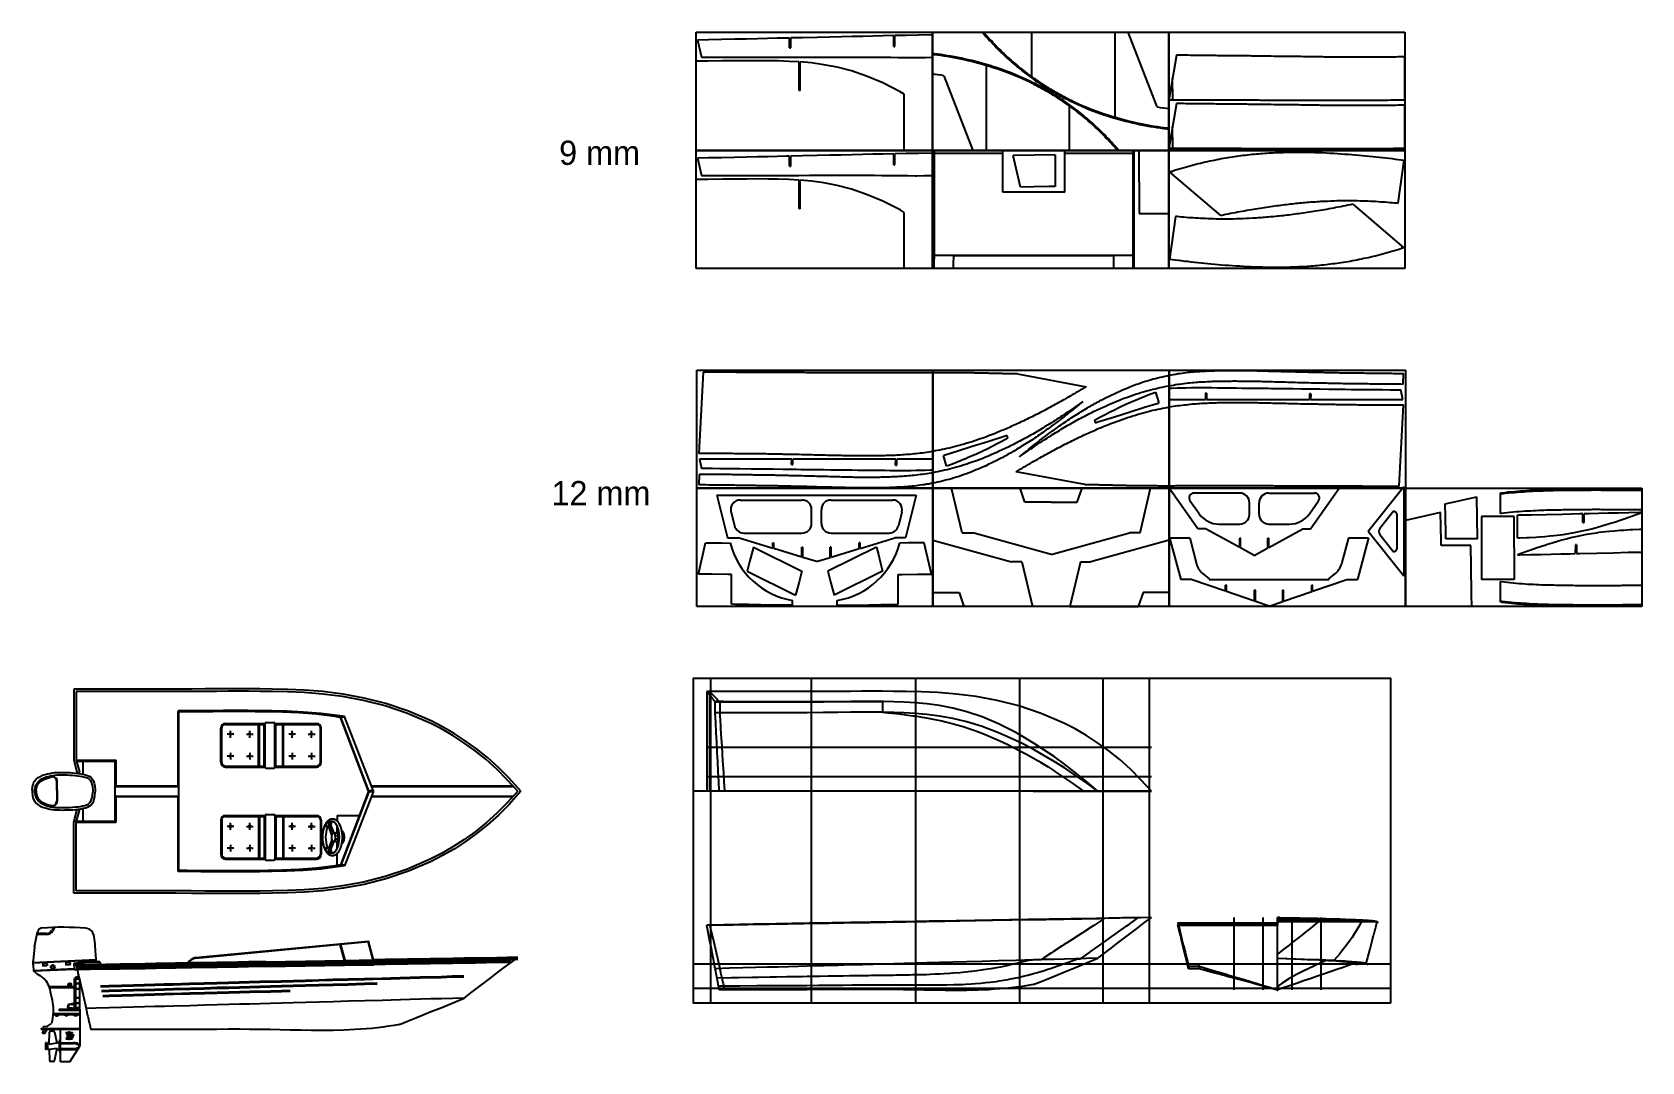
# Model space of a CAD drawing. Extents: x -11388 to 5235, y -758 to 9868.
import ezdxf

# ---------------------------------------------------------------- set-up
doc = ezdxf.new("R2010")
doc.units = 0
doc.header["$MEASUREMENT"] = 0
doc.layers.get('0').update_dxf_attribs({"linetype": 'CONTINUOUS'})
for name, color, linetype in [('1', 7, 'CONTINUOUS'), ('OUTLINE', 2, 'CONTINUOUS'), ('PLATE', 7, 'CONTINUOUS')]:
    doc.layers.add(name, color=color, linetype=linetype)

msp = doc.modelspace()

# ---------------------------------------------------------------- texts
at = {"layer": 'OUTLINE', "color": 7, "linetype": 'Continuous'}
for s, p in [('9 mm', (-5946, 8499)), ('12 mm', (-6025, 4986))]:
    msp.add_text(s, height=250, dxfattribs=at).set_placement(p)

# ---------------------------------------------------------------- blocks, each defined once
blk = doc.blocks.new('*U8')
at = {"layer": 'PLATE', "color": 7, "linetype": 'Continuous'}
for p, q in [((355, 6381), (2795, 6381)), ((355, 5161), (355, 6381)), ((2795, 6381), (2795, 5161)), ((2795, 5161), (355, 5161))]:
    blk.add_line(p, q, dxfattribs=at)
blk = doc.blocks.new('*U9')
at = {"layer": 'PLATE', "color": 7, "linetype": 'Continuous'}
for p, q in [((349, 9868), (2789, 9868)), ((349, 8648), (349, 9868)), ((2789, 9868), (2789, 8648)), ((2789, 8648), (349, 8648))]:
    blk.add_line(p, q, dxfattribs=at)
blk = doc.blocks.new('*U10')
at = {"layer": 'PLATE', "color": 7, "linetype": 'Continuous'}
for p, q in [((349, 8648), (2789, 8648)), ((349, 7428), (349, 8648)), ((2789, 8648), (2789, 7428)), ((2789, 7428), (349, 7428))]:
    blk.add_line(p, q, dxfattribs=at)
blk = doc.blocks.new('*U11')
at = {"layer": 'PLATE', "color": 7, "linetype": 'Continuous'}
for p, q in [((-2085, 6381), (355, 6381)), ((-2085, 5161), (-2085, 6381)), ((355, 6381), (355, 5161)), ((355, 5161), (-2085, 5161))]:
    blk.add_line(p, q, dxfattribs=at)
blk = doc.blocks.new('*U12')
at = {"layer": 'PLATE', "color": 7, "linetype": 'Continuous'}
for p, q in [((-4525, 5161), (-4525, 6381)), ((-4525, 6381), (-2085, 6381)), ((-2085, 6381), (-2085, 5161)), ((-2085, 5161), (-4525, 5161))]:
    blk.add_line(p, q, dxfattribs=at)
blk = doc.blocks.new('*U13')
at = {"layer": 'PLATE', "color": 7, "linetype": 'Continuous'}
for p, q in [((-2091, 9868), (349, 9868)), ((-2091, 8648), (-2091, 9868)), ((349, 9868), (349, 8648)), ((349, 8648), (-2091, 8648))]:
    blk.add_line(p, q, dxfattribs=at)
blk = doc.blocks.new('*U14')
at = {"layer": 'PLATE', "color": 7, "linetype": 'Continuous'}
for p, q in [((-2091, 8648), (-2091, 9868)), ((-2091, 9868), (349, 9868)), ((349, 9868), (349, 8648)), ((349, 8648), (-2091, 8648))]:
    blk.add_line(p, q, dxfattribs=at)
blk = doc.blocks.new('*U15')
at = {"layer": 'PLATE', "color": 7, "linetype": 'Continuous'}
for p, q in [((-2091, 7428), (-2091, 8648)), ((-2091, 8648), (349, 8648)), ((349, 8648), (349, 7428)), ((349, 7428), (-2091, 7428))]:
    blk.add_line(p, q, dxfattribs=at)
blk = doc.blocks.new('*U16')
at = {"layer": 'PLATE', "color": 7, "linetype": 'Continuous'}
for p, q in [((-4531, 9868), (-2091, 9868)), ((-4531, 8648), (-4531, 9868)), ((-2091, 9868), (-2091, 8648)), ((-2091, 8648), (-4531, 8648))]:
    blk.add_line(p, q, dxfattribs=at)
blk = doc.blocks.new('*U17')
at = {"layer": 'PLATE', "color": 7, "linetype": 'Continuous'}
for p, q in [((-4531, 8648), (-2091, 8648)), ((-4531, 7428), (-4531, 8648)), ((-2091, 8648), (-2091, 7428)), ((-2091, 7428), (-4531, 7428))]:
    blk.add_line(p, q, dxfattribs=at)
blk = doc.blocks.new('*U18')
at = {"layer": 'PLATE', "color": 7, "linetype": 'Continuous'}
for p, q in [((2795, 3941), (2795, 5161)), ((2795, 5161), (5235, 5161)), ((5235, 5161), (5235, 3941)), ((5235, 3941), (2795, 3941))]:
    blk.add_line(p, q, dxfattribs=at)
blk = doc.blocks.new('*U19')
at = {"layer": 'PLATE', "color": 7, "linetype": 'Continuous'}
for p, q in [((355, 5161), (2795, 5161)), ((355, 3941), (355, 5161)), ((2795, 5161), (2795, 3941)), ((2795, 3941), (355, 3941))]:
    blk.add_line(p, q, dxfattribs=at)
blk = doc.blocks.new('*U20')
at = {"layer": 'PLATE', "color": 7, "linetype": 'Continuous'}
for p, q in [((-4525, 5161), (-2085, 5161)), ((-4525, 3941), (-4525, 5161)), ((-2085, 5161), (-2085, 3941)), ((-2085, 3941), (-4525, 3941))]:
    blk.add_line(p, q, dxfattribs=at)
blk = doc.blocks.new('*U21')
at = {"layer": 'PLATE', "color": 7, "linetype": 'Continuous'}
for p, q in [((-2085, 5161), (355, 5161)), ((-2085, 3941), (-2085, 5161)), ((355, 5161), (355, 3941)), ((355, 3941), (-2085, 3941))]:
    blk.add_line(p, q, dxfattribs=at)

# ---------------------------------------------------------------- linework, layer by layer
at = {"color": 7, "linetype": 'Continuous'}
for p, q in [((2789, 9167), (2789, 9616)), ((2789, 8668), (2789, 9116)), ((2718, 8104), (2782, 8548)), ((420, 7966), (357, 7523))]:
    msp.add_line(p, q, dxfattribs=at)
at = {"color": 7}
for points in [[(-3566, 9707), (-3566, 9808)], [(-3554, 9707), (-3554, 9809)], [(-2491, 9719), (-2491, 9833)], [(-2479, 9719), (-2479, 9833)], [(-1577, 9868), (-1577, 9868)], [(-1577, 9868), (-1577, 9868)], [(-1575, 9868), (-1552, 9842), (-1535, 9822), (-1517, 9802), (-1500, 9783), (-1482, 9764), (-1465, 9745), (-1447, 9727), (-1429, 9708), (-1411, 9690), (-1393, 9673), (-1376, 9655), (-1358, 9638), (-1339, 9621), (-1321, 9604), (-1303, 9588), (-1285, 9571), (-1267, 9555), (-1248, 9540), (-1230, 9524), (-1211, 9509), (-1193, 9493), (-1174, 9479), (-1156, 9464), (-1137, 9449), (-1118, 9435), (-1100, 9421), (-1081, 9408), (-1062, 9394), (-1043, 9381), (-1025, 9367), (-1006, 9355), (-987, 9342), (-968, 9329), (-949, 9317), (-930, 9305), (-911, 9293), (-892, 9281), (-873, 9270), (-854, 9259), (-835, 9248), (-816, 9237), (-797, 9226), (-778, 9216), (-758, 9205), (-739, 9195), (-720, 9185), (-701, 9176), (-682, 9166), (-663, 9157), (-624, 9138), (-586, 9121), (-548, 9104), (-510, 9088), (-472, 9072), (-433, 9058), (-395, 9043), (-357, 9030), (-320, 9017), (-282, 9004), (-244, 8993), (-207, 8981), (-169, 8971), (-132, 8960), (-95, 8951), (-59, 8942), (-22, 8933), (14, 8925), (51, 8917), (87, 8910), (122, 8903), (158, 8896), (193, 8890), (228, 8885), (262, 8880), (297, 8875), (331, 8870), (349, 8868)], [(-1562, 9868), (-1545, 9848), (-1527, 9828), (-1510, 9809), (-1493, 9790), (-1475, 9771), (-1457, 9752), (-1440, 9734), (-1422, 9715), (-1404, 9698), (-1386, 9680), (-1369, 9662), (-1351, 9645), (-1333, 9628), (-1315, 9612), (-1296, 9595), (-1278, 9579), (-1260, 9563), (-1242, 9547), (-1223, 9532), (-1205, 9516), (-1187, 9501), (-1168, 9486), (-1150, 9472), (-1131, 9457), (-1112, 9443), (-1094, 9429), (-1075, 9416), (-1056, 9402), (-1038, 9389), (-1019, 9376), (-1000, 9363), (-981, 9350), (-962, 9338), (-944, 9326), (-925, 9313), (-906, 9302), (-887, 9290), (-868, 9279), (-849, 9267), (-830, 9256), (-811, 9246), (-792, 9235), (-773, 9224), (-754, 9214), (-735, 9204), (-716, 9194), (-696, 9184), (-677, 9175), (-658, 9166), (-620, 9147), (-582, 9130), (-544, 9113), (-506, 9097), (-468, 9082), (-430, 9067), (-392, 9053), (-354, 9039), (-316, 9026), (-279, 9014), (-241, 9002), (-204, 8991), (-167, 8980), (-130, 8970), (-93, 8960), (-56, 8951), (-20, 8943), (17, 8934), (53, 8927), (89, 8920), (124, 8913), (159, 8906), (195, 8900), (229, 8895), (264, 8889), (298, 8885), (332, 8880), (349, 8878)], [(-166, 8648), (-189, 8675), (-207, 8694), (-224, 8714), (-242, 8733), (-259, 8752), (-277, 8771), (-295, 8790), (-312, 8808), (-330, 8826), (-348, 8843), (-366, 8861), (-384, 8878), (-402, 8895), (-420, 8912), (-438, 8929), (-457, 8945), (-475, 8961), (-493, 8977), (-512, 8992), (-530, 9008), (-549, 9023), (-567, 9038), (-586, 9052), (-604, 9067), (-623, 9081), (-642, 9095), (-661, 9109), (-679, 9122), (-698, 9136), (-717, 9149), (-736, 9162), (-755, 9174), (-774, 9187), (-793, 9199), (-812, 9211), (-831, 9223), (-850, 9235), (-869, 9246), (-888, 9257), (-907, 9269), (-926, 9279), (-945, 9290), (-964, 9301), (-983, 9311), (-1002, 9321), (-1021, 9331), (-1041, 9341), (-1060, 9350), (-1079, 9360), (-1117, 9378), (-1155, 9395), (-1194, 9412), (-1232, 9428), (-1270, 9444), (-1308, 9459), (-1346, 9473), (-1384, 9486), (-1422, 9499), (-1460, 9512), (-1497, 9524), (-1535, 9535), (-1572, 9546), (-1609, 9556), (-1646, 9565), (-1683, 9575), (-1720, 9583), (-1756, 9591), (-1792, 9599), (-1828, 9606), (-1864, 9613), (-1899, 9620), (-1934, 9626), (-1969, 9631), (-2004, 9637), (-2038, 9641), (-2072, 9646), (-2091, 9648)], [(-4531, 8648), (-4531, 9568)], [(-4477, 9610), (-4323, 9609), (-4298, 9609), (-4122, 9609), (-4099, 9609), (-3939, 9609), (-3918, 9609), (-3772, 9610), (-3754, 9610), (-3621, 9610), (-3605, 9610), (-3484, 9610), (-3469, 9610), (-3359, 9611), (-3346, 9611), (-3245, 9611), (-3233, 9611), (-3140, 9611), (-3129, 9611), (-3042, 9611), (-3032, 9612), (-2951, 9612), (-2941, 9612), (-2864, 9612), (-2855, 9612), (-2780, 9611), (-2771, 9611), (-2697, 9611), (-2688, 9611), (-2614, 9610), (-2605, 9610), (-2530, 9609), (-2520, 9609), (-2445, 9608), (-2433, 9608), (-2357, 9608), (-2345, 9608), (-2269, 9607), (-2254, 9607), (-2179, 9608), (-2161, 9608), (-2091, 9609)], [(-3468, 9266), (-3468, 9561)], [(-3456, 9266), (-3456, 9561)], [(-180, 8648), (-197, 8668), (-214, 8688), (-232, 8707), (-249, 8726), (-267, 8745), (-284, 8764), (-302, 8783), (-319, 8801), (-337, 8819), (-355, 8836), (-373, 8854), (-391, 8871), (-409, 8888), (-427, 8905), (-445, 8921), (-463, 8937), (-482, 8953), (-500, 8969), (-518, 8985), (-537, 9000), (-555, 9015), (-574, 9030), (-592, 9044), (-611, 9059), (-629, 9073), (-648, 9087), (-666, 9101), (-685, 9114), (-704, 9127), (-723, 9140), (-741, 9153), (-760, 9166), (-779, 9178), (-798, 9191), (-817, 9203), (-836, 9215), (-855, 9226), (-874, 9238), (-893, 9249), (-912, 9260), (-931, 9271), (-950, 9281), (-969, 9292), (-988, 9302), (-1007, 9312), (-1026, 9322), (-1045, 9332), (-1064, 9341), (-1083, 9351), (-1121, 9369), (-1160, 9386), (-1198, 9403), (-1236, 9419), (-1274, 9435), (-1312, 9449), (-1350, 9463), (-1387, 9477), (-1425, 9490), (-1463, 9502), (-1500, 9514), (-1538, 9525), (-1575, 9536), (-1612, 9546), (-1649, 9556), (-1685, 9565), (-1722, 9574), (-1758, 9582), (-1794, 9589), (-1830, 9597), (-1866, 9603), (-1901, 9610), (-1936, 9616), (-1971, 9621), (-2005, 9627), (-2040, 9632), (-2073, 9636), (-2091, 9638)], [(429, 9631), (349, 9166)], [(2789, 9616), (2783, 9615), (2761, 9614), (2739, 9614), (2717, 9613), (2696, 9612), (2674, 9612), (2653, 9611), (2633, 9611), (2612, 9611), (2592, 9610), (2572, 9610), (2552, 9610), (2532, 9610), (2513, 9609), (2494, 9609), (2474, 9609), (2456, 9609), (2437, 9609), (2418, 9609), (2400, 9609), (2382, 9609), (2364, 9609), (2346, 9609), (2329, 9609), (2311, 9609), (2294, 9609), (2276, 9609), (2259, 9609), (2242, 9610), (2224, 9610), (2207, 9610), (2190, 9610), (2173, 9610), (2156, 9610), (2138, 9610), (2121, 9610), (2104, 9611), (2086, 9611), (2069, 9611), (2051, 9611), (2033, 9611), (2015, 9612), (1997, 9612), (1978, 9612), (1960, 9612), (1941, 9613), (1922, 9613), (1903, 9613), (1883, 9613), (1863, 9614), (1843, 9614), (1822, 9614), (1802, 9614), (1780, 9615), (1759, 9615), (1737, 9615), (1714, 9616), (1692, 9616), (1668, 9616), (1645, 9617), (1621, 9617), (1596, 9617), (1571, 9618), (1545, 9618), (1519, 9618), (1492, 9619), (1465, 9619), (1437, 9619), (1409, 9620), (1380, 9620), (1365, 9620), (1350, 9621), (1335, 9621), (1319, 9621), (1304, 9621), (1288, 9621), (1273, 9622), (1257, 9622), (1241, 9622), (1224, 9622), (1208, 9622), (1191, 9623), (1174, 9623), (1157, 9623), (1140, 9623), (1123, 9623), (1105, 9624), (1087, 9624), (1069, 9624), (1051, 9624), (1033, 9624), (1014, 9625), (995, 9625), (976, 9625), (957, 9625), (938, 9626), (918, 9626), (898, 9626), (878, 9626), (858, 9626), (838, 9627), (817, 9627), (796, 9627), (775, 9627), (753, 9627), (732, 9628), (710, 9628), (688, 9628), (666, 9628), (643, 9629), (620, 9629), (597, 9629), (574, 9629), (551, 9630), (527, 9630), (503, 9630), (479, 9630), (454, 9630), (429, 9631)], [(-1973, 9419), (-2002, 9424), (-2034, 9429), (-2067, 9433), (-2091, 9437)], [(-2381, 8648), (-2381, 9229)], [(2789, 9167), (2759, 9167), (2729, 9166), (2700, 9166), (2671, 9166), (2642, 9166), (2614, 9165), (2587, 9165), (2560, 9165), (2533, 9165), (2507, 9165), (2482, 9165), (2457, 9164), (2433, 9164), (2409, 9164), (2386, 9164), (2363, 9164), (2341, 9164), (2320, 9164), (2299, 9164), (2279, 9164), (2259, 9164), (2239, 9164), (2220, 9164), (2201, 9164), (2182, 9164), (2164, 9164), (2146, 9164), (2128, 9164), (2110, 9164), (2092, 9164), (2075, 9164), (2058, 9164), (2040, 9164), (2023, 9164), (2006, 9164), (1989, 9164), (1971, 9164), (1954, 9164), (1936, 9164), (1919, 9164), (1901, 9164), (1883, 9164), (1865, 9164), (1846, 9164), (1827, 9164), (1808, 9164), (1789, 9164), (1769, 9164), (1749, 9164), (1728, 9165), (1707, 9165), (1685, 9165), (1663, 9165), (1640, 9165), (1617, 9165), (1593, 9165), (1568, 9165), (1543, 9165), (1517, 9165), (1490, 9165), (1463, 9165), (1434, 9165), (1405, 9165), (1390, 9165), (1375, 9165), (1360, 9165), (1344, 9165), (1329, 9165), (1313, 9165), (1296, 9165), (1280, 9166), (1263, 9166), (1246, 9166), (1229, 9166), (1211, 9166), (1194, 9166), (1175, 9166), (1157, 9166), (1139, 9166), (1120, 9166), (1101, 9166), (1081, 9166), (1062, 9166), (1042, 9166), (1021, 9166), (1001, 9166), (980, 9166), (959, 9166), (937, 9166), (915, 9166), (893, 9166), (871, 9166), (848, 9166), (825, 9166), (802, 9166), (778, 9166), (754, 9166), (729, 9166), (705, 9166), (679, 9166), (654, 9166), (628, 9166), (602, 9166), (575, 9166), (548, 9166), (521, 9166), (493, 9166), (465, 9166), (437, 9166), (408, 9166), (379, 9166), (349, 9166)], [(231, 9097), (260, 9092), (293, 9087), (325, 9083), (349, 9080)], [(429, 9131), (349, 8667)], [(2789, 9116), (2783, 9116), (2761, 9115), (2739, 9114), (2717, 9114), (2696, 9113), (2674, 9113), (2653, 9112), (2633, 9112), (2612, 9111), (2592, 9111), (2572, 9111), (2552, 9110), (2532, 9110), (2513, 9110), (2494, 9110), (2474, 9110), (2456, 9110), (2437, 9110), (2418, 9110), (2400, 9110), (2382, 9110), (2364, 9110), (2346, 9110), (2329, 9110), (2311, 9110), (2294, 9110), (2276, 9110), (2259, 9110), (2242, 9110), (2224, 9110), (2207, 9111), (2190, 9111), (2173, 9111), (2156, 9111), (2138, 9111), (2121, 9111), (2104, 9111), (2086, 9112), (2069, 9112), (2051, 9112), (2033, 9112), (2015, 9112), (1997, 9113), (1978, 9113), (1960, 9113), (1941, 9113), (1922, 9113), (1903, 9114), (1883, 9114), (1863, 9114), (1843, 9115), (1822, 9115), (1802, 9115), (1780, 9115), (1759, 9116), (1737, 9116), (1714, 9116), (1692, 9117), (1668, 9117), (1645, 9117), (1621, 9118), (1596, 9118), (1571, 9118), (1545, 9119), (1519, 9119), (1492, 9119), (1465, 9120), (1437, 9120), (1409, 9121), (1380, 9121), (1365, 9121), (1350, 9121), (1335, 9121), (1319, 9122), (1304, 9122), (1288, 9122), (1273, 9122), (1257, 9122), (1241, 9123), (1224, 9123), (1208, 9123), (1191, 9123), (1174, 9123), (1157, 9124), (1140, 9124), (1123, 9124), (1105, 9124), (1087, 9125), (1069, 9125), (1051, 9125), (1033, 9125), (1014, 9125), (995, 9126), (976, 9126), (957, 9126), (938, 9126), (918, 9126), (898, 9127), (878, 9127), (858, 9127), (838, 9127), (817, 9128), (796, 9128), (775, 9128), (753, 9128), (732, 9128), (710, 9129), (688, 9129), (666, 9129), (643, 9129), (620, 9130), (597, 9130), (574, 9130), (551, 9130), (527, 9130), (503, 9131), (479, 9131), (454, 9131), (429, 9131)], [(-2381, 8648), (-4531, 8648)], [(-2082, 7428), (-2082, 7429), (-2082, 7454), (-2082, 7480), (-2082, 7507), (-2081, 7535), (-2081, 7563), (-2081, 7592), (-2081, 7607), (-2081, 7622), (-2081, 7637), (-2081, 7653), (-2081, 7669), (-2081, 7685), (-2081, 7701), (-2081, 7718), (-2081, 7734), (-2081, 7751), (-2081, 7769), (-2080, 7786), (-2080, 7804), (-2080, 7822), (-2080, 7840), (-2080, 7859), (-2080, 7878), (-2080, 7897), (-2080, 7916), (-2080, 7936), (-2080, 7956), (-2080, 7976), (-2080, 7997), (-2080, 8018), (-2080, 8039), (-2080, 8060), (-2080, 8082), (-2080, 8104), (-2080, 8127), (-2080, 8149), (-2080, 8172), (-2080, 8196), (-2080, 8220), (-2080, 8244), (-2080, 8268), (-2080, 8293), (-2080, 8318), (-2080, 8343), (-2080, 8369), (-2080, 8395), (-2080, 8422), (-2080, 8449), (-2080, 8476), (-2080, 8504), (-2080, 8532), (-2081, 8560), (-2081, 8589), (-2081, 8618), (-2081, 8648)], [(-2072, 7428), (-2072, 7429), (-2072, 7454), (-2072, 7480), (-2072, 7507), (-2071, 7535), (-2071, 7563), (-2071, 7592), (-2071, 7607), (-2071, 7622), (-2071, 7637), (-2071, 7653), (-2071, 7669), (-2071, 7685), (-2071, 7701), (-2071, 7718), (-2071, 7734), (-2071, 7751), (-2071, 7769), (-2070, 7786), (-2070, 7804), (-2070, 7822), (-2070, 7840), (-2070, 7859), (-2070, 7878), (-2070, 7897), (-2070, 7916), (-2070, 7936), (-2070, 7956), (-2070, 7976), (-2070, 7997), (-2070, 8018), (-2070, 8039), (-2070, 8060), (-2070, 8082), (-2070, 8104), (-2070, 8127), (-2070, 8149), (-2070, 8172), (-2070, 8196), (-2070, 8220), (-2070, 8244), (-2070, 8268), (-2070, 8293), (-2070, 8318), (-2070, 8343), (-2070, 8369), (-2070, 8395), (-2070, 8422), (-2070, 8449), (-2070, 8476), (-2070, 8504), (-2070, 8532), (-2071, 8560), (-2071, 8589), (-2071, 8619), (-2071, 8648)], [(-2071, 8648), (-1364, 8648)], [(-18, 8648), (-724, 8648)], [(-175, 8648), (-175, 8648)], [(-175, 8648), (-175, 8648)], [(-16, 7428), (-16, 7429), (-16, 7454), (-17, 7480), (-17, 7507), (-17, 7535), (-17, 7563), (-17, 7592), (-17, 7607), (-17, 7622), (-17, 7637), (-17, 7653), (-18, 7669), (-18, 7685), (-18, 7701), (-18, 7718), (-18, 7734), (-18, 7751), (-18, 7769), (-18, 7786), (-18, 7804), (-18, 7822), (-18, 7840), (-18, 7859), (-18, 7878), (-18, 7897), (-18, 7916), (-18, 7936), (-18, 7956), (-18, 7976), (-18, 7997), (-18, 8018), (-18, 8039), (-18, 8060), (-18, 8082), (-18, 8104), (-18, 8127), (-18, 8149), (-18, 8172), (-18, 8196), (-18, 8220), (-18, 8244), (-18, 8268), (-18, 8293), (-18, 8318), (-18, 8343), (-18, 8369), (-18, 8395), (-18, 8422), (-18, 8449), (-18, 8476), (-18, 8504), (-18, 8532), (-18, 8560), (-18, 8589), (-18, 8619), (-18, 8648)], [(-6, 7428), (-6, 7429), (-6, 7454), (-7, 7480), (-7, 7507), (-7, 7535), (-7, 7563), (-7, 7592), (-7, 7607), (-7, 7622), (-7, 7637), (-7, 7653), (-8, 7669), (-8, 7685), (-8, 7701), (-8, 7718), (-8, 7734), (-8, 7751), (-8, 7769), (-8, 7786), (-8, 7804), (-8, 7822), (-8, 7840), (-8, 7859), (-8, 7878), (-8, 7897), (-8, 7916), (-8, 7936), (-8, 7956), (-8, 7976), (-8, 7997), (-8, 8018), (-8, 8039), (-8, 8060), (-8, 8082), (-8, 8104), (-8, 8127), (-8, 8149), (-8, 8172), (-8, 8196), (-8, 8220), (-8, 8244), (-8, 8268), (-8, 8293), (-8, 8318), (-8, 8343), (-8, 8369), (-8, 8395), (-8, 8422), (-8, 8449), (-8, 8476), (-8, 8504), (-8, 8532), (-8, 8560), (-8, 8589), (-8, 8618), (-8, 8648)], [(2789, 8668), (2759, 8668), (2729, 8667), (2700, 8667), (2671, 8667), (2642, 8666), (2614, 8666), (2587, 8666), (2560, 8666), (2533, 8665), (2507, 8665), (2482, 8665), (2457, 8665), (2433, 8665), (2409, 8665), (2386, 8665), (2363, 8665), (2341, 8665), (2320, 8665), (2299, 8665), (2279, 8665), (2259, 8665), (2239, 8665), (2220, 8665), (2201, 8665), (2182, 8665), (2164, 8665), (2146, 8665), (2128, 8665), (2110, 8665), (2092, 8665), (2075, 8665), (2058, 8665), (2040, 8665), (2023, 8665), (2006, 8665), (1989, 8665), (1971, 8665), (1954, 8665), (1936, 8665), (1919, 8665), (1901, 8665), (1883, 8665), (1865, 8665), (1846, 8665), (1827, 8665), (1808, 8665), (1789, 8665), (1769, 8665), (1749, 8665), (1728, 8665), (1707, 8665), (1685, 8665), (1663, 8665), (1640, 8665), (1617, 8666), (1593, 8666), (1568, 8666), (1543, 8666), (1517, 8666), (1490, 8666), (1463, 8666), (1434, 8666), (1405, 8666), (1390, 8666), (1375, 8666), (1360, 8666), (1344, 8666), (1329, 8666), (1313, 8666), (1296, 8666), (1280, 8666), (1263, 8666), (1246, 8666), (1229, 8666), (1211, 8666), (1194, 8666), (1175, 8666), (1157, 8666), (1139, 8666), (1120, 8666), (1101, 8667), (1081, 8667), (1062, 8667), (1042, 8667), (1021, 8667), (1001, 8667), (980, 8667), (959, 8667), (937, 8667), (915, 8667), (893, 8667), (871, 8667), (848, 8667), (825, 8667), (802, 8667), (778, 8667), (754, 8667), (729, 8667), (705, 8667), (679, 8667), (654, 8667), (628, 8667), (602, 8667), (575, 8667), (548, 8667), (521, 8667), (493, 8667), (465, 8667), (437, 8667), (408, 8667), (379, 8667), (349, 8667)], [(-3566, 8487), (-3566, 8588)], [(-3554, 8487), (-3554, 8589)], [(-2491, 8499), (-2491, 8613)], [(-2479, 8499), (-2479, 8613)], [(359, 8427), (385, 8435), (410, 8443), (434, 8451), (459, 8459), (484, 8466), (509, 8473), (533, 8480), (558, 8487), (582, 8493), (606, 8500), (631, 8506), (655, 8512), (679, 8518), (703, 8523), (727, 8529), (750, 8534), (774, 8539), (798, 8544), (821, 8549), (845, 8554), (868, 8558), (891, 8563), (915, 8567), (938, 8571), (961, 8575), (984, 8578), (1007, 8582), (1029, 8585), (1052, 8589), (1075, 8592), (1097, 8595), (1120, 8598), (1142, 8600), (1165, 8603), (1187, 8605), (1209, 8608), (1231, 8610), (1253, 8612), (1275, 8614), (1297, 8616), (1319, 8617), (1341, 8619), (1362, 8620), (1384, 8622), (1406, 8623), (1427, 8624), (1448, 8625), (1470, 8626), (1491, 8627), (1533, 8628), (1575, 8630), (1617, 8630), (1658, 8630), (1699, 8630), (1740, 8630), (1780, 8630), (1820, 8629), (1860, 8628), (1900, 8626), (1939, 8625), (1978, 8623), (2017, 8621), (2055, 8619), (2093, 8616), (2131, 8614), (2168, 8611), (2205, 8608), (2242, 8605), (2279, 8602), (2315, 8599), (2350, 8596), (2386, 8592), (2421, 8589), (2456, 8585), (2490, 8582), (2524, 8578), (2557, 8574), (2591, 8571), (2623, 8567), (2656, 8563), (2688, 8559), (2719, 8555), (2750, 8552), (2781, 8548), (2782, 8548)], [(-4531, 7428), (-4531, 8348)], [(-4477, 8390), (-4323, 8389), (-4298, 8389), (-4122, 8389), (-4099, 8389), (-3939, 8389), (-3918, 8389), (-3772, 8390), (-3754, 8390), (-3621, 8390), (-3605, 8390), (-3484, 8390), (-3469, 8390), (-3359, 8391), (-3346, 8391), (-3245, 8391), (-3233, 8391), (-3140, 8391), (-3129, 8391), (-3042, 8391), (-3032, 8392), (-2951, 8392), (-2941, 8392), (-2864, 8392), (-2855, 8392), (-2780, 8391), (-2771, 8391), (-2697, 8391), (-2688, 8391), (-2614, 8390), (-2605, 8390), (-2530, 8389), (-2520, 8389), (-2445, 8388), (-2433, 8388), (-2357, 8388), (-2345, 8388), (-2269, 8387), (-2254, 8387), (-2179, 8388), (-2161, 8388), (-2091, 8389)], [(-3468, 8046), (-3468, 8341)], [(-3456, 8046), (-3456, 8341)], [(887, 7978), (359, 8427)], [(-2381, 7428), (-2381, 8009)], [(2251, 8092), (2226, 8087), (2200, 8082), (2175, 8077), (2151, 8072), (2126, 8067), (2101, 8062), (2077, 8058), (2053, 8053), (2029, 8049), (2006, 8045), (1982, 8040), (1959, 8036), (1936, 8032), (1913, 8028), (1890, 8025), (1867, 8021), (1845, 8017), (1823, 8014), (1801, 8011), (1779, 8007), (1757, 8004), (1736, 8001), (1714, 7998), (1693, 7995), (1672, 7992), (1651, 7989), (1631, 7987), (1610, 7984), (1590, 7981), (1570, 7979), (1550, 7977), (1530, 7974), (1510, 7972), (1491, 7970), (1472, 7968), (1452, 7966), (1433, 7964), (1414, 7963), (1396, 7961), (1377, 7959), (1359, 7958), (1340, 7956), (1322, 7955), (1304, 7953), (1286, 7952), (1269, 7951), (1251, 7950), (1234, 7949), (1217, 7948), (1182, 7946), (1149, 7944), (1116, 7943), (1083, 7942), (1051, 7941), (1020, 7940), (989, 7940), (958, 7939), (928, 7939), (899, 7939), (870, 7940), (841, 7940), (813, 7941), (785, 7942), (758, 7943), (731, 7944), (704, 7945), (678, 7946), (652, 7948), (627, 7949), (602, 7951), (577, 7953), (553, 7954), (529, 7956), (505, 7958), (482, 7960), (459, 7963), (436, 7965), (420, 7966)], [(887, 7978), (913, 7983), (938, 7989), (963, 7994), (988, 7999), (1013, 8003), (1037, 8008), (1061, 8013), (1085, 8017), (1109, 8021), (1133, 8026), (1156, 8030), (1180, 8034), (1203, 8038), (1226, 8042), (1248, 8046), (1271, 8049), (1293, 8053), (1316, 8056), (1338, 8060), (1359, 8063), (1381, 8066), (1403, 8069), (1424, 8072), (1445, 8075), (1466, 8078), (1487, 8081), (1508, 8084), (1528, 8086), (1548, 8089), (1569, 8091), (1589, 8094), (1608, 8096), (1628, 8098), (1648, 8100), (1667, 8102), (1686, 8104), (1705, 8106), (1724, 8108), (1743, 8109), (1761, 8111), (1780, 8113), (1798, 8114), (1816, 8116), (1834, 8117), (1852, 8118), (1870, 8119), (1887, 8121), (1905, 8122), (1922, 8123), (1956, 8125), (1990, 8126), (2023, 8128), (2055, 8129), (2087, 8130), (2119, 8130), (2150, 8131), (2180, 8131), (2210, 8131), (2240, 8131), (2269, 8131), (2297, 8130), (2325, 8129), (2353, 8129), (2381, 8128), (2407, 8127), (2434, 8125), (2460, 8124), (2486, 8123), (2511, 8121), (2536, 8119), (2561, 8118), (2585, 8116), (2609, 8114), (2633, 8112), (2656, 8110), (2679, 8108), (2702, 8106), (2718, 8104)], [(2251, 8092), (2779, 7643)], [(-1872, 7428), (-1872, 7453), (-1872, 7479), (-1872, 7506), (-1871, 7534), (-1871, 7560)], [(-216, 7428), (-216, 7453), (-217, 7479), (-217, 7506), (-217, 7534), (-217, 7560)], [(2779, 7643), (2754, 7635), (2729, 7627), (2704, 7619), (2679, 7612), (2654, 7604), (2630, 7597), (2605, 7590), (2581, 7584), (2556, 7577), (2532, 7571), (2508, 7564), (2484, 7558), (2460, 7553), (2436, 7547), (2412, 7541), (2388, 7536), (2364, 7531), (2341, 7526), (2317, 7521), (2294, 7516), (2270, 7512), (2247, 7508), (2224, 7503), (2201, 7499), (2178, 7496), (2155, 7492), (2132, 7488), (2109, 7485), (2086, 7482), (2064, 7478), (2041, 7476), (2019, 7473), (1996, 7470), (1974, 7467), (1951, 7465), (1929, 7463), (1907, 7460), (1885, 7458), (1863, 7456), (1841, 7455), (1819, 7453), (1798, 7451), (1776, 7450), (1754, 7448), (1733, 7447), (1711, 7446), (1690, 7445), (1669, 7444), (1648, 7443), (1605, 7442), (1563, 7441), (1522, 7440), (1480, 7440), (1439, 7440), (1399, 7440), (1358, 7441), (1318, 7442), (1278, 7443), (1239, 7444), (1199, 7446), (1160, 7447), (1122, 7449), (1083, 7452), (1045, 7454), (1008, 7457), (970, 7459), (933, 7462), (896, 7465), (860, 7468), (824, 7471), (788, 7475), (753, 7478), (718, 7481), (683, 7485), (649, 7489), (615, 7492), (581, 7496), (548, 7500), (515, 7503), (483, 7507), (451, 7511), (419, 7515), (388, 7519), (357, 7523), (357, 7523)], [(-2381, 7428), (-4531, 7428)], [(-4458, 6359), (-4503, 5521)], [(-2085, 6353), (-2098, 6353), (-2116, 6353), (-2134, 6353), (-2152, 6353), (-2170, 6353), (-2188, 6353), (-2206, 6353), (-2224, 6353), (-2242, 6353), (-2260, 6353), (-2278, 6353), (-2295, 6353), (-2313, 6353), (-2331, 6353), (-2348, 6353), (-2366, 6353), (-2383, 6352), (-2401, 6352), (-2418, 6352), (-2436, 6352), (-2453, 6352), (-2470, 6352), (-2487, 6352), (-2504, 6352), (-2522, 6352), (-2539, 6352), (-2555, 6352), (-2572, 6352), (-2589, 6352), (-2606, 6352), (-2623, 6352), (-2640, 6352), (-2656, 6352), (-2673, 6352), (-2690, 6352), (-2707, 6352), (-2724, 6352), (-2740, 6352), (-2758, 6352), (-2775, 6352), (-2792, 6352), (-2809, 6352), (-2827, 6352), (-2844, 6352), (-2862, 6352), (-2880, 6352), (-2898, 6352), (-2916, 6352), (-2935, 6352), (-2953, 6352), (-2972, 6352), (-2991, 6353), (-3011, 6353), (-3030, 6353), (-3050, 6353), (-3070, 6353), (-3091, 6353), (-3112, 6353), (-3133, 6353), (-3154, 6353), (-3176, 6353), (-3198, 6354), (-3221, 6354), (-3244, 6354), (-3267, 6354), (-3291, 6354), (-3315, 6354), (-3340, 6354), (-3365, 6354), (-3391, 6354), (-3417, 6355), (-3443, 6355), (-3470, 6355), (-3498, 6355), (-3526, 6355), (-3554, 6355), (-3569, 6355), (-3584, 6355), (-3598, 6355), (-3613, 6355), (-3628, 6356), (-3644, 6356), (-3659, 6356), (-3674, 6356), (-3690, 6356), (-3706, 6356), (-3722, 6356), (-3738, 6356), (-3754, 6356), (-3771, 6356), (-3787, 6356), (-3804, 6356), (-3821, 6356), (-3838, 6356), (-3855, 6356), (-3873, 6357), (-3890, 6357), (-3908, 6357), (-3926, 6357), (-3944, 6357), (-3962, 6357), (-3981, 6357), (-3999, 6357), (-4018, 6357), (-4037, 6357), (-4056, 6357), (-4076, 6357), (-4095, 6357), (-4115, 6357), (-4135, 6358), (-4155, 6358), (-4175, 6358), (-4196, 6358), (-4217, 6358), (-4238, 6358), (-4259, 6358), (-4280, 6358), (-4301, 6358), (-4323, 6358), (-4345, 6358), (-4367, 6358), (-4390, 6358), (-4412, 6358), (-4435, 6359), (-4458, 6359)], [(-1213, 6341), (-1222, 6341), (-1232, 6341), (-1241, 6341), (-1251, 6341), (-1260, 6341), (-1270, 6341), (-1279, 6341), (-1288, 6342), (-1298, 6342), (-1307, 6342), (-1317, 6342), (-1326, 6342), (-1335, 6343), (-1345, 6343), (-1354, 6343), (-1364, 6343), (-1373, 6344), (-1382, 6344), (-1392, 6344), (-1401, 6345), (-1411, 6345), (-1420, 6345), (-1429, 6345), (-1439, 6346), (-1448, 6346), (-1458, 6346), (-1467, 6346), (-1476, 6347), (-1486, 6347), (-1495, 6347), (-1505, 6347), (-1514, 6348), (-1523, 6348), (-1533, 6348), (-1542, 6348), (-1551, 6348), (-1561, 6349), (-1570, 6349), (-1580, 6349), (-1589, 6349), (-1598, 6349), (-1608, 6350), (-1617, 6350), (-1626, 6350), (-1636, 6350), (-1645, 6350), (-1654, 6350), (-1664, 6351), (-1673, 6351), (-1692, 6351), (-1710, 6351), (-1729, 6352), (-1748, 6352), (-1766, 6352), (-1785, 6352), (-1804, 6352), (-1822, 6353), (-1841, 6353), (-1859, 6353), (-1878, 6353), (-1896, 6353), (-1915, 6353), (-1933, 6353), (-1952, 6353), (-1970, 6353), (-1988, 6353), (-2007, 6353), (-2025, 6353), (-2043, 6353), (-2061, 6353), (-2080, 6353), (-2085, 6353)], [(-1213, 6341), (-503, 6209)], [(-1193, 5484), (-1173, 5501), (-1153, 5517), (-1133, 5533), (-1114, 5549), (-1094, 5565), (-1075, 5581), (-1056, 5596), (-1036, 5612), (-1017, 5627), (-998, 5641), (-980, 5656), (-961, 5670), (-942, 5685), (-924, 5699), (-905, 5713), (-887, 5726), (-869, 5740), (-850, 5753), (-832, 5766), (-814, 5779), (-796, 5792), (-779, 5804), (-761, 5816), (-744, 5829), (-726, 5841), (-709, 5852), (-691, 5864), (-674, 5875), (-657, 5887), (-640, 5898), (-623, 5909), (-606, 5920), (-590, 5930), (-573, 5941), (-557, 5951), (-540, 5961), (-524, 5971), (-507, 5981), (-491, 5990), (-475, 6000), (-459, 6009), (-443, 6018), (-427, 6027), (-412, 6036), (-396, 6044), (-381, 6053), (-365, 6061), (-350, 6070), (-334, 6078), (-304, 6093), (-274, 6108), (-244, 6123), (-215, 6137), (-186, 6151), (-157, 6163), (-129, 6176), (-101, 6188), (-73, 6199), (-46, 6210), (-19, 6221), (8, 6231), (35, 6240), (61, 6249), (87, 6258), (113, 6266), (138, 6274), (163, 6281), (188, 6289), (212, 6295), (237, 6302), (261, 6308), (284, 6313), (308, 6318), (331, 6323), (354, 6328), (355, 6328)], [(355, 6328), (377, 6332), (399, 6336), (422, 6340), (444, 6344), (465, 6347), (487, 6350), (508, 6353), (529, 6355), (550, 6358), (571, 6360), (591, 6362), (611, 6364), (631, 6365), (651, 6367), (671, 6368), (690, 6369), (710, 6370), (729, 6371), (747, 6372), (766, 6373), (785, 6373), (803, 6374), (821, 6374), (839, 6375), (857, 6375), (874, 6376), (892, 6376), (909, 6376), (927, 6377), (944, 6377), (961, 6377), (979, 6377), (996, 6377), (1013, 6377), (1030, 6377), (1047, 6377), (1065, 6377), (1082, 6377), (1099, 6377), (1117, 6377), (1134, 6377), (1152, 6376), (1170, 6376), (1188, 6376), (1206, 6375), (1225, 6375), (1243, 6375), (1262, 6374), (1281, 6374), (1300, 6373), (1320, 6373), (1340, 6373), (1360, 6372), (1381, 6371), (1401, 6371), (1423, 6370), (1444, 6370), (1466, 6369), (1488, 6369), (1511, 6368), (1534, 6367), (1558, 6367), (1582, 6366), (1607, 6366), (1632, 6365), (1658, 6364), (1684, 6364), (1711, 6363), (1738, 6362), (1766, 6362), (1794, 6361), (1823, 6360), (1838, 6360), (1853, 6360), (1868, 6359), (1883, 6359), (1899, 6359), (1914, 6358), (1930, 6358), (1946, 6358), (1962, 6357), (1979, 6357), (1995, 6357), (2012, 6356), (2028, 6356), (2046, 6356), (2063, 6355), (2080, 6355), (2098, 6355), (2115, 6354), (2133, 6354), (2152, 6354), (2170, 6353), (2189, 6353), (2207, 6353), (2226, 6353), (2246, 6352), (2265, 6352), (2285, 6352), (2304, 6351), (2324, 6351), (2345, 6351), (2365, 6351), (2386, 6350), (2407, 6350), (2428, 6350), (2449, 6350), (2471, 6349), (2493, 6349), (2515, 6349), (2537, 6349), (2560, 6348), (2582, 6348), (2605, 6348), (2629, 6348), (2652, 6348), (2676, 6347), (2700, 6347), (2724, 6347), (2749, 6347), (2773, 6347)], [(2772, 6237), (2773, 6347)], [(-503, 6209), (-524, 6197), (-545, 6185), (-566, 6172), (-586, 6160), (-607, 6148), (-627, 6136), (-647, 6125), (-667, 6113), (-687, 6102), (-707, 6090), (-727, 6079), (-746, 6068), (-766, 6057), (-785, 6046), (-804, 6036), (-823, 6025), (-842, 6015), (-861, 6005), (-880, 5994), (-898, 5984), (-917, 5975), (-935, 5965), (-953, 5955), (-972, 5946), (-990, 5936), (-1007, 5927), (-1025, 5918), (-1043, 5909), (-1060, 5900), (-1078, 5892), (-1095, 5883), (-1112, 5875), (-1130, 5866), (-1147, 5858), (-1164, 5850), (-1180, 5842), (-1197, 5834), (-1214, 5827), (-1230, 5819), (-1247, 5811), (-1263, 5804), (-1279, 5797), (-1295, 5790), (-1311, 5783), (-1327, 5776), (-1343, 5769), (-1359, 5762), (-1374, 5756), (-1390, 5749), (-1421, 5737), (-1451, 5724), (-1481, 5713), (-1511, 5701), (-1540, 5690), (-1569, 5680), (-1598, 5670), (-1626, 5660), (-1654, 5651), (-1682, 5642), (-1709, 5633), (-1736, 5625), (-1763, 5617), (-1789, 5609), (-1815, 5602), (-1841, 5595), (-1867, 5588), (-1892, 5582), (-1917, 5576), (-1941, 5570), (-1966, 5565), (-1990, 5560), (-2014, 5555), (-2037, 5550), (-2061, 5546), (-2084, 5542), (-2085, 5542)], [(-1193, 5484), (-1173, 5498), (-1153, 5512), (-1133, 5526), (-1114, 5540), (-1094, 5554), (-1075, 5567), (-1056, 5580), (-1037, 5593), (-1018, 5606), (-999, 5619), (-980, 5632), (-961, 5644), (-943, 5656), (-924, 5668), (-906, 5680), (-887, 5692), (-869, 5703), (-851, 5715), (-833, 5726), (-815, 5737), (-797, 5748), (-779, 5759), (-762, 5770), (-744, 5780), (-727, 5791), (-709, 5801), (-692, 5811), (-675, 5821), (-658, 5830), (-641, 5840), (-624, 5849), (-607, 5859), (-591, 5868), (-574, 5877), (-557, 5886), (-541, 5895), (-525, 5903), (-508, 5912), (-492, 5920), (-476, 5928), (-460, 5936), (-444, 5944), (-429, 5952), (-413, 5960), (-397, 5967), (-382, 5975), (-366, 5982), (-351, 5989), (-336, 5996), (-305, 6010), (-275, 6023), (-246, 6036), (-216, 6048), (-187, 6060), (-159, 6072), (-130, 6083), (-102, 6093), (-75, 6103), (-47, 6113), (-20, 6122), (7, 6131), (33, 6140), (60, 6148), (86, 6156), (111, 6163), (137, 6170), (162, 6177), (186, 6183), (211, 6189), (235, 6195), (259, 6200), (283, 6206), (306, 6210), (330, 6215), (353, 6219), (355, 6220)], [(-418, 5863), (-355, 5898), (-341, 5905), (-319, 5917), (-249, 5954), (-212, 5972), (-158, 5998), (-86, 6032), (-68, 6040), (-3, 6068), (23, 6079), (29, 6081), (113, 6115), (136, 6124), (202, 6149), (214, 6153)], [(355, 6220), (375, 6223), (398, 6227), (420, 6231), (442, 6234), (464, 6237), (485, 6240), (507, 6243), (528, 6245), (549, 6248), (569, 6250), (590, 6252), (610, 6254), (630, 6255), (650, 6257), (669, 6258), (689, 6259), (708, 6260), (727, 6261), (746, 6262), (764, 6263), (783, 6264), (801, 6265), (819, 6265), (837, 6266), (855, 6266), (873, 6267), (890, 6267), (908, 6267), (925, 6268), (943, 6268), (960, 6268), (977, 6268), (994, 6268), (1011, 6269), (1029, 6269), (1046, 6269), (1063, 6268), (1080, 6268), (1098, 6268), (1115, 6268), (1133, 6268), (1151, 6268), (1168, 6267), (1186, 6267), (1205, 6267), (1223, 6266), (1242, 6266), (1260, 6266), (1279, 6265), (1299, 6265), (1318, 6264), (1338, 6264), (1358, 6263), (1379, 6263), (1400, 6262), (1421, 6262), (1443, 6261), (1465, 6260), (1487, 6260), (1510, 6259), (1533, 6258), (1557, 6258), (1581, 6257), (1605, 6256), (1630, 6256), (1656, 6255), (1682, 6254), (1709, 6254), (1736, 6253), (1764, 6252), (1793, 6252), (1822, 6251), (1836, 6251), (1851, 6250), (1867, 6250), (1882, 6250), (1897, 6249), (1913, 6249), (1929, 6249), (1945, 6248), (1961, 6248), (1977, 6248), (1993, 6247), (2010, 6247), (2027, 6247), (2044, 6246), (2061, 6246), (2079, 6246), (2096, 6245), (2114, 6245), (2132, 6245), (2150, 6244), (2168, 6244), (2187, 6244), (2206, 6243), (2225, 6243), (2244, 6243), (2263, 6243), (2283, 6242), (2303, 6242), (2323, 6242), (2343, 6241), (2364, 6241), (2384, 6241), (2405, 6241), (2426, 6240), (2448, 6240), (2469, 6240), (2491, 6240), (2513, 6239), (2535, 6239), (2558, 6239), (2581, 6239), (2604, 6239), (2627, 6238), (2651, 6238), (2674, 6238), (2698, 6238), (2723, 6238), (2747, 6238), (2772, 6237)], [(355, 6194), (380, 6195), (437, 6197), (483, 6198), (529, 6199), (581, 6200), (620, 6200), (675, 6200), (709, 6200), (766, 6200), (796, 6200), (853, 6199), (881, 6199), (938, 6198), (965, 6198), (1022, 6197), (1048, 6197), (1106, 6196), (1132, 6196), (1192, 6195), (1220, 6195), (1282, 6194), (1312, 6194), (1378, 6193), (1411, 6192), (1482, 6191), (1518, 6191), (1595, 6190), (1635, 6190), (1718, 6189), (1763, 6188), (1854, 6187), (1905, 6186), (2004, 6185), (2061, 6184), (2171, 6183), (2234, 6182), (2355, 6181), (2425, 6180), (2559, 6179), (2635, 6178), (2746, 6176)], [(-537, 6058), (-557, 6043), (-577, 6029), (-596, 6015), (-616, 6002), (-635, 5988), (-654, 5975), (-674, 5962), (-693, 5948), (-712, 5936), (-731, 5923), (-750, 5910), (-768, 5898), (-787, 5886), (-805, 5874), (-824, 5862), (-842, 5850), (-860, 5838), (-879, 5827), (-897, 5816), (-915, 5805), (-932, 5794), (-950, 5783), (-968, 5772), (-985, 5762), (-1003, 5751), (-1020, 5741), (-1037, 5731), (-1055, 5721), (-1072, 5711), (-1089, 5702), (-1105, 5692), (-1122, 5683), (-1139, 5674), (-1156, 5665), (-1172, 5656), (-1188, 5647), (-1205, 5639), (-1221, 5630), (-1237, 5622), (-1253, 5614), (-1269, 5605), (-1285, 5598), (-1301, 5590), (-1317, 5582), (-1332, 5574), (-1348, 5567), (-1363, 5560), (-1379, 5553), (-1394, 5546), (-1424, 5532), (-1454, 5519), (-1484, 5506), (-1513, 5493), (-1542, 5482), (-1571, 5470), (-1599, 5459), (-1627, 5449), (-1655, 5439), (-1682, 5429), (-1710, 5420), (-1736, 5411), (-1763, 5402), (-1789, 5394), (-1815, 5386), (-1841, 5379), (-1866, 5372), (-1891, 5365), (-1916, 5359), (-1940, 5353), (-1965, 5347), (-1989, 5341), (-2012, 5336), (-2036, 5331), (-2059, 5327), (-2082, 5322), (-2085, 5322)], [(-537, 6058), (-557, 6041), (-577, 6025), (-596, 6008), (-616, 5992), (-635, 5977), (-655, 5961), (-674, 5945), (-693, 5930), (-712, 5915), (-731, 5900), (-750, 5886), (-769, 5871), (-787, 5857), (-806, 5843), (-824, 5829), (-843, 5816), (-861, 5802), (-879, 5789), (-897, 5776), (-915, 5763), (-933, 5750), (-951, 5738), (-968, 5725), (-986, 5713), (-1003, 5701), (-1021, 5689), (-1038, 5678), (-1055, 5666), (-1072, 5655), (-1089, 5644), (-1106, 5633), (-1123, 5622), (-1140, 5612), (-1156, 5601), (-1173, 5591), (-1189, 5581), (-1206, 5571), (-1222, 5561), (-1238, 5552), (-1254, 5542), (-1270, 5533), (-1286, 5524), (-1302, 5515), (-1318, 5506), (-1333, 5497), (-1349, 5489), (-1364, 5480), (-1380, 5472), (-1395, 5464), (-1425, 5448), (-1455, 5433), (-1485, 5419), (-1514, 5405), (-1543, 5391), (-1572, 5378), (-1601, 5366), (-1629, 5354), (-1656, 5343), (-1684, 5332), (-1711, 5321), (-1738, 5311), (-1764, 5302), (-1791, 5293), (-1816, 5284), (-1842, 5276), (-1867, 5268), (-1893, 5260), (-1917, 5253), (-1942, 5247), (-1966, 5240), (-1990, 5234), (-2014, 5229), (-2037, 5223), (-2061, 5218), (-2084, 5214), (-2085, 5214)], [(-1226, 5332), (-1205, 5345), (-1184, 5357), (-1164, 5370), (-1143, 5382), (-1123, 5394), (-1102, 5405), (-1082, 5417), (-1062, 5429), (-1042, 5440), (-1022, 5452), (-1003, 5463), (-983, 5474), (-964, 5485), (-944, 5495), (-925, 5506), (-906, 5517), (-887, 5527), (-868, 5537), (-850, 5547), (-831, 5557), (-813, 5567), (-794, 5577), (-776, 5587), (-758, 5596), (-740, 5605), (-722, 5615), (-704, 5624), (-687, 5633), (-669, 5641), (-652, 5650), (-634, 5659), (-617, 5667), (-600, 5675), (-583, 5684), (-566, 5692), (-549, 5700), (-532, 5708), (-516, 5715), (-499, 5723), (-483, 5730), (-467, 5738), (-450, 5745), (-434, 5752), (-418, 5759), (-402, 5766), (-386, 5773), (-371, 5780), (-355, 5786), (-340, 5793), (-309, 5805), (-278, 5817), (-248, 5829), (-219, 5841), (-189, 5852), (-160, 5862), (-132, 5872), (-103, 5882), (-75, 5891), (-48, 5900), (-20, 5909), (7, 5917), (33, 5925), (60, 5933), (86, 5940), (112, 5947), (137, 5953), (162, 5960), (187, 5966), (212, 5971), (236, 5977), (260, 5982), (284, 5987), (308, 5991), (331, 5996), (354, 6000), (355, 6000)], [(355, 6000), (377, 6004), (399, 6007), (422, 6011), (444, 6014), (465, 6017), (487, 6019), (508, 6022), (529, 6024), (550, 6027), (571, 6029), (591, 6031), (612, 6032), (632, 6034), (651, 6035), (671, 6037), (690, 6038), (710, 6039), (729, 6040), (747, 6041), (766, 6042), (785, 6042), (803, 6043), (821, 6044), (839, 6044), (857, 6045), (875, 6045), (892, 6045), (910, 6046), (927, 6046), (944, 6046), (961, 6047), (979, 6047), (996, 6047), (1013, 6047), (1030, 6047), (1047, 6047), (1065, 6047), (1082, 6047), (1099, 6047), (1117, 6047), (1134, 6047), (1152, 6047), (1170, 6046), (1188, 6046), (1206, 6046), (1225, 6045), (1243, 6045), (1262, 6045), (1281, 6044), (1300, 6044), (1320, 6044), (1340, 6043), (1360, 6043), (1381, 6042), (1402, 6042), (1423, 6041), (1444, 6041), (1466, 6040), (1489, 6040), (1511, 6039), (1535, 6039), (1558, 6038), (1582, 6037), (1607, 6037), (1632, 6036), (1658, 6036), (1684, 6035), (1711, 6034), (1738, 6034), (1766, 6033), (1794, 6033), (1823, 6032), (1838, 6032), (1853, 6031), (1868, 6031), (1884, 6031), (1899, 6030), (1915, 6030), (1930, 6030), (1946, 6030), (1962, 6029), (1979, 6029), (1995, 6029), (2012, 6028), (2029, 6028), (2046, 6028), (2063, 6028), (2080, 6027), (2098, 6027), (2116, 6027), (2134, 6027), (2152, 6026), (2170, 6026), (2189, 6026), (2208, 6026), (2227, 6025), (2246, 6025), (2265, 6025), (2285, 6025), (2305, 6024), (2325, 6024), (2345, 6024), (2365, 6024), (2386, 6024), (2407, 6023), (2428, 6023), (2449, 6023), (2471, 6023), (2493, 6023), (2515, 6023), (2537, 6022), (2560, 6022), (2583, 6022), (2606, 6022), (2629, 6022), (2652, 6022), (2676, 6022), (2700, 6021), (2724, 6021), (2749, 6021), (2774, 6021)], [(729, 6142), (728, 6079)], [(741, 6142), (740, 6079)], [(1805, 6136), (1803, 6079)], [(1817, 6135), (1815, 6079)], [(2728, 5183), (2774, 6021)], [(-418, 5863), (-411, 5837)], [(-1311, 5679), (-1375, 5644), (-1388, 5636), (-1410, 5625), (-1480, 5588), (-1518, 5569), (-1571, 5544), (-1644, 5510), (-1662, 5502), (-1727, 5474), (-1752, 5463), (-1759, 5460), (-1842, 5427), (-1866, 5418), (-1932, 5393), (-1944, 5389)], [(-1311, 5679), (-1319, 5705)], [(-2085, 5542), (-2106, 5538), (-2129, 5535), (-2151, 5531), (-2173, 5528), (-2195, 5525), (-2216, 5522), (-2238, 5520), (-2259, 5517), (-2280, 5515), (-2300, 5513), (-2321, 5511), (-2341, 5510), (-2361, 5508), (-2381, 5507), (-2400, 5505), (-2420, 5504), (-2439, 5503), (-2458, 5502), (-2477, 5501), (-2496, 5500), (-2514, 5500), (-2532, 5499), (-2551, 5498), (-2569, 5498), (-2586, 5497), (-2604, 5497), (-2622, 5496), (-2639, 5496), (-2656, 5496), (-2674, 5495), (-2691, 5495), (-2708, 5495), (-2725, 5495), (-2742, 5495), (-2760, 5495), (-2777, 5495), (-2794, 5495), (-2811, 5495), (-2829, 5495), (-2846, 5495), (-2864, 5495), (-2882, 5495), (-2900, 5496), (-2918, 5496), (-2936, 5496), (-2954, 5496), (-2973, 5497), (-2992, 5497), (-3011, 5497), (-3030, 5498), (-3050, 5498), (-3069, 5499), (-3090, 5499), (-3110, 5500), (-3131, 5500), (-3152, 5501), (-3174, 5501), (-3196, 5502), (-3218, 5502), (-3241, 5503), (-3264, 5503), (-3288, 5504), (-3312, 5504), (-3337, 5505), (-3362, 5506), (-3387, 5506), (-3413, 5507), (-3440, 5507), (-3467, 5508), (-3495, 5509), (-3524, 5509), (-3553, 5510), (-3568, 5510), (-3583, 5511), (-3598, 5511), (-3613, 5511), (-3628, 5511), (-3644, 5512), (-3660, 5512), (-3676, 5512), (-3692, 5513), (-3708, 5513), (-3725, 5513), (-3741, 5513), (-3758, 5514), (-3775, 5514), (-3792, 5514), (-3810, 5515), (-3827, 5515), (-3845, 5515), (-3863, 5515), (-3881, 5516), (-3900, 5516), (-3918, 5516), (-3937, 5516), (-3956, 5517), (-3975, 5517), (-3995, 5517), (-4014, 5517), (-4034, 5517), (-4054, 5518), (-4074, 5518), (-4095, 5518), (-4116, 5518), (-4136, 5518), (-4158, 5519), (-4179, 5519), (-4201, 5519), (-4222, 5519), (-4244, 5519), (-4267, 5519), (-4289, 5520), (-4312, 5520), (-4335, 5520), (-4358, 5520), (-4382, 5520), (-4406, 5520), (-4430, 5520), (-4454, 5520), (-4478, 5521), (-4503, 5521)], [(-2085, 5322), (-2105, 5318), (-2127, 5315), (-2150, 5311), (-2172, 5308), (-2193, 5304), (-2215, 5302), (-2236, 5299), (-2257, 5296), (-2278, 5294), (-2299, 5292), (-2319, 5290), (-2339, 5288), (-2359, 5287), (-2379, 5285), (-2399, 5284), (-2418, 5282), (-2437, 5281), (-2456, 5280), (-2475, 5279), (-2494, 5279), (-2512, 5278), (-2531, 5277), (-2549, 5277), (-2567, 5276), (-2585, 5276), (-2602, 5275), (-2620, 5275), (-2637, 5274), (-2655, 5274), (-2672, 5274), (-2689, 5274), (-2706, 5273), (-2724, 5273), (-2741, 5273), (-2758, 5273), (-2775, 5273), (-2792, 5273), (-2810, 5273), (-2827, 5274), (-2845, 5274), (-2862, 5274), (-2880, 5274), (-2898, 5274), (-2916, 5275), (-2934, 5275), (-2953, 5275), (-2971, 5276), (-2990, 5276), (-3009, 5277), (-3028, 5277), (-3048, 5278), (-3068, 5278), (-3088, 5279), (-3108, 5279), (-3129, 5280), (-3151, 5280), (-3172, 5281), (-3194, 5281), (-3216, 5282), (-3239, 5283), (-3262, 5283), (-3286, 5284), (-3310, 5285), (-3335, 5285), (-3360, 5286), (-3386, 5287), (-3412, 5287), (-3438, 5288), (-3466, 5289), (-3494, 5289), (-3522, 5290), (-3551, 5291), (-3566, 5291), (-3581, 5292), (-3596, 5292), (-3611, 5292), (-3627, 5293), (-3642, 5293), (-3658, 5293), (-3674, 5294), (-3690, 5294), (-3706, 5294), (-3723, 5295), (-3740, 5295), (-3756, 5295), (-3773, 5296), (-3791, 5296), (-3808, 5296), (-3826, 5297), (-3843, 5297), (-3861, 5297), (-3880, 5298), (-3898, 5298), (-3917, 5298), (-3935, 5298), (-3954, 5299), (-3973, 5299), (-3993, 5299), (-4012, 5300), (-4032, 5300), (-4052, 5300), (-4073, 5300), (-4093, 5301), (-4114, 5301), (-4135, 5301), (-4156, 5301), (-4177, 5302), (-4199, 5302), (-4221, 5302), (-4243, 5302), (-4265, 5303), (-4288, 5303), (-4310, 5303), (-4333, 5303), (-4357, 5303), (-4380, 5304), (-4404, 5304), (-4428, 5304), (-4452, 5304), (-4477, 5304), (-4501, 5304)], [(-2085, 5348), (-2110, 5347), (-2166, 5345), (-2213, 5343), (-2259, 5343), (-2311, 5342), (-2350, 5342), (-2405, 5342), (-2439, 5342), (-2495, 5342), (-2526, 5342), (-2583, 5343), (-2611, 5343), (-2668, 5344), (-2694, 5344), (-2751, 5345), (-2777, 5345), (-2835, 5346), (-2862, 5346), (-2922, 5347), (-2949, 5347), (-3012, 5348), (-3041, 5348), (-3108, 5349), (-3140, 5349), (-3211, 5350), (-3247, 5351), (-3324, 5352), (-3364, 5352), (-3447, 5353), (-3493, 5354), (-3583, 5355), (-3634, 5356), (-3734, 5357), (-3791, 5357), (-3900, 5359), (-3964, 5359), (-4084, 5361), (-4155, 5362), (-4288, 5363), (-4365, 5364), (-4476, 5365)], [(-3546, 5407), (-3544, 5463)], [(-3534, 5406), (-3532, 5463)], [(-2471, 5400), (-2469, 5463)], [(-2459, 5400), (-2457, 5463)], [(-516, 5201), (-1226, 5332)], [(-4501, 5304), (-4503, 5195)], [(-2085, 5214), (-2106, 5209), (-2129, 5205), (-2151, 5202), (-2173, 5198), (-2195, 5195), (-2216, 5192), (-2238, 5189), (-2259, 5186), (-2280, 5184), (-2300, 5182), (-2321, 5180), (-2341, 5178), (-2361, 5177), (-2381, 5175), (-2400, 5174), (-2420, 5173), (-2439, 5172), (-2458, 5171), (-2477, 5170), (-2496, 5169), (-2514, 5168), (-2532, 5168), (-2550, 5167), (-2568, 5167), (-2586, 5166), (-2604, 5166), (-2621, 5166), (-2639, 5165), (-2656, 5165), (-2674, 5165), (-2691, 5165), (-2708, 5165), (-2725, 5165), (-2742, 5165), (-2760, 5165), (-2777, 5165), (-2794, 5165), (-2811, 5165), (-2829, 5165), (-2846, 5165), (-2864, 5165), (-2882, 5166), (-2899, 5166), (-2917, 5166), (-2936, 5166), (-2954, 5167), (-2973, 5167), (-2991, 5168), (-3011, 5168), (-3030, 5168), (-3049, 5169), (-3069, 5169), (-3089, 5170), (-3110, 5170), (-3131, 5171), (-3152, 5171), (-3174, 5172), (-3196, 5173), (-3218, 5173), (-3241, 5174), (-3264, 5174), (-3288, 5175), (-3312, 5176), (-3336, 5176), (-3361, 5177), (-3387, 5178), (-3413, 5178), (-3440, 5179), (-3467, 5180), (-3495, 5180), (-3524, 5181), (-3553, 5182), (-3568, 5182), (-3582, 5182), (-3598, 5183), (-3613, 5183), (-3628, 5183), (-3644, 5184), (-3660, 5184), (-3676, 5184), (-3692, 5185), (-3708, 5185), (-3724, 5185), (-3741, 5186), (-3758, 5186), (-3775, 5186), (-3792, 5186), (-3810, 5187), (-3827, 5187), (-3845, 5187), (-3863, 5188), (-3881, 5188), (-3900, 5188), (-3918, 5189), (-3937, 5189), (-3956, 5189), (-3975, 5190), (-3994, 5190), (-4014, 5190), (-4034, 5190), (-4054, 5191), (-4074, 5191), (-4095, 5191), (-4115, 5191), (-4136, 5192), (-4157, 5192), (-4179, 5192), (-4200, 5192), (-4222, 5193), (-4244, 5193), (-4267, 5193), (-4289, 5193), (-4312, 5194), (-4335, 5194), (-4358, 5194), (-4382, 5194), (-4405, 5194), (-4429, 5195), (-4454, 5195), (-4478, 5195), (-4503, 5195)], [(-516, 5201), (-507, 5201), (-498, 5201), (-488, 5201), (-479, 5201), (-469, 5201), (-460, 5201), (-451, 5200), (-441, 5200), (-432, 5200), (-422, 5200), (-413, 5200), (-403, 5199), (-394, 5199), (-385, 5199), (-375, 5199), (-366, 5198), (-356, 5198), (-347, 5198), (-338, 5198), (-328, 5197), (-319, 5197), (-309, 5197), (-300, 5196), (-291, 5196), (-281, 5196), (-272, 5196), (-262, 5195), (-253, 5195), (-244, 5195), (-234, 5195), (-225, 5194), (-216, 5194), (-206, 5194), (-197, 5194), (-187, 5194), (-178, 5193), (-169, 5193), (-159, 5193), (-150, 5193), (-141, 5193), (-131, 5192), (-122, 5192), (-112, 5192), (-103, 5192), (-94, 5192), (-84, 5191), (-75, 5191), (-66, 5191), (-56, 5191), (-38, 5191), (-19, 5190), (0, 5190), (18, 5190), (37, 5190), (56, 5190), (74, 5189), (93, 5189), (111, 5189), (130, 5189), (148, 5189), (167, 5189), (185, 5189), (204, 5189), (222, 5189), (240, 5188), (259, 5188), (277, 5188), (295, 5188), (314, 5188), (332, 5188), (350, 5188), (355, 5188)], [(355, 5188), (368, 5188), (387, 5188), (405, 5188), (423, 5189), (441, 5189), (459, 5189), (477, 5189), (495, 5189), (513, 5189), (530, 5189), (548, 5189), (566, 5189), (584, 5189), (601, 5189), (619, 5189), (636, 5189), (654, 5189), (671, 5189), (689, 5190), (706, 5190), (723, 5190), (741, 5190), (758, 5190), (775, 5190), (792, 5190), (809, 5190), (826, 5190), (843, 5190), (860, 5190), (877, 5190), (893, 5190), (910, 5190), (927, 5190), (944, 5190), (960, 5190), (977, 5190), (994, 5190), (1011, 5190), (1028, 5190), (1045, 5190), (1062, 5190), (1080, 5190), (1097, 5190), (1115, 5190), (1132, 5190), (1150, 5190), (1168, 5190), (1187, 5190), (1205, 5189), (1224, 5189), (1243, 5189), (1262, 5189), (1281, 5189), (1301, 5189), (1321, 5189), (1341, 5189), (1361, 5189), (1382, 5189), (1403, 5189), (1425, 5189), (1447, 5188), (1469, 5188), (1492, 5188), (1514, 5188), (1538, 5188), (1562, 5188), (1586, 5188), (1610, 5188), (1636, 5188), (1661, 5187), (1687, 5187), (1714, 5187), (1741, 5187), (1768, 5187), (1796, 5187), (1825, 5187), (1839, 5187), (1854, 5186), (1869, 5186), (1884, 5186), (1899, 5186), (1914, 5186), (1929, 5186), (1945, 5186), (1961, 5186), (1976, 5186), (1992, 5186), (2008, 5186), (2025, 5186), (2041, 5186), (2058, 5186), (2075, 5186), (2091, 5185), (2109, 5185), (2126, 5185), (2143, 5185), (2161, 5185), (2179, 5185), (2197, 5185), (2215, 5185), (2233, 5185), (2251, 5185), (2270, 5185), (2289, 5185), (2308, 5185), (2327, 5185), (2346, 5185), (2366, 5184), (2386, 5184), (2406, 5184), (2426, 5184), (2446, 5184), (2466, 5184), (2487, 5184), (2508, 5184), (2529, 5184), (2550, 5184), (2572, 5184), (2594, 5184), (2616, 5184), (2638, 5184), (2660, 5183), (2683, 5183), (2705, 5183), (2728, 5183)], [(3775, 5113), (3789, 5115), (3823, 5119), (3856, 5123), (3888, 5126), (3920, 5129), (3952, 5131), (3983, 5134), (4014, 5136), (4045, 5138), (4075, 5140), (4104, 5142), (4133, 5143), (4162, 5144), (4190, 5145), (4218, 5146), (4245, 5147), (4271, 5148), (4297, 5149), (4323, 5149), (4348, 5150), (4372, 5150), (4395, 5150), (4419, 5151), (4441, 5151), (4463, 5151), (4484, 5152), (4505, 5152), (4526, 5152), (4546, 5152), (4566, 5153), (4585, 5153), (4604, 5153), (4622, 5153), (4641, 5153), (4659, 5153), (4677, 5153), (4695, 5153), (4712, 5153), (4730, 5154), (4747, 5154), (4764, 5154), (4781, 5154), (4799, 5154), (4816, 5153), (4833, 5153), (4851, 5153), (4868, 5153), (4886, 5153), (4904, 5153), (4922, 5153), (4940, 5153), (4958, 5153), (4977, 5153), (4996, 5153), (5016, 5152), (5036, 5152), (5056, 5152), (5076, 5152), (5098, 5152), (5119, 5152), (5142, 5152), (5164, 5151), (5188, 5151), (5212, 5151), (5235, 5151)], [(3775, 5103), (3791, 5105), (3824, 5109), (3857, 5113), (3889, 5116), (3921, 5119), (3953, 5122), (3984, 5124), (4015, 5126), (4045, 5128), (4075, 5130), (4105, 5132), (4134, 5133), (4162, 5134), (4190, 5135), (4218, 5136), (4245, 5137), (4272, 5138), (4297, 5139), (4323, 5139), (4348, 5140), (4372, 5140), (4396, 5140), (4419, 5141), (4441, 5141), (4463, 5141), (4485, 5142), (4505, 5142), (4526, 5142), (4546, 5142), (4566, 5143), (4585, 5143), (4604, 5143), (4623, 5143), (4641, 5143), (4659, 5143), (4677, 5143), (4695, 5143), (4712, 5143), (4730, 5144), (4747, 5144), (4764, 5144), (4781, 5144), (4799, 5144), (4816, 5143), (4833, 5143), (4851, 5143), (4868, 5143), (4886, 5143), (4904, 5143), (4922, 5143), (4940, 5143), (4958, 5143), (4977, 5143), (4996, 5143), (5016, 5142), (5035, 5142), (5056, 5142), (5076, 5142), (5098, 5142), (5119, 5142), (5141, 5142), (5164, 5141), (5188, 5141), (5212, 5141), (5235, 5141)], [(3775, 4902), (3783, 4903), (3815, 4907), (3846, 4910), (3877, 4914), (3908, 4917), (3939, 4920), (3969, 4922), (3999, 4925), (4029, 4927), (4058, 4929), (4087, 4930), (4115, 4932), (4143, 4933), (4171, 4934), (4198, 4936), (4225, 4936), (4251, 4937), (4277, 4938), (4302, 4939), (4327, 4939), (4351, 4940), (4375, 4940), (4399, 4940), (4422, 4941), (4444, 4941), (4466, 4941), (4487, 4942), (4508, 4942), (4528, 4942), (4548, 4942), (4568, 4943), (4587, 4943), (4605, 4943), (4624, 4943), (4642, 4943), (4660, 4943), (4678, 4943), (4695, 4943), (4713, 4943), (4730, 4944), (4747, 4944), (4764, 4944), (4781, 4944), (4798, 4944), (4815, 4943), (4833, 4943), (4850, 4943), (4867, 4943), (4885, 4943), (4902, 4943), (4920, 4943), (4939, 4943), (4957, 4943), (4976, 4943), (4995, 4943), (5014, 4942), (5034, 4942), (5054, 4942), (5075, 4942), (5096, 4942), (5118, 4942), (5140, 4942), (5163, 4941), (5186, 4941), (5210, 4941), (5235, 4941), (5235, 4941)], [(3952, 4650), (3955, 4650), (3977, 4650), (4047, 4653), (4076, 4654), (4140, 4657), (4177, 4660), (4233, 4664), (4284, 4669), (4328, 4673), (4397, 4682), (4424, 4685), (4519, 4701), (4522, 4701), (4523, 4701), (4620, 4721), (4672, 4732), (4720, 4744), (4778, 4759), (4822, 4772), (4879, 4789), (4927, 4804), (4953, 4812), (5032, 4838), (5100, 4862), (5139, 4876), (5235, 4911)], [(4627, 4807), (4627, 4897)], [(4639, 4807), (4639, 4897)], [(5235, 4735), (5233, 4735), (5210, 4734), (5141, 4732), (5112, 4731), (5048, 4727), (5010, 4725), (4954, 4720), (4903, 4716), (4859, 4711), (4790, 4703), (4763, 4699), (4668, 4684), (4665, 4683), (4664, 4683), (4567, 4664), (4515, 4652), (4467, 4640), (4409, 4625), (4365, 4613), (4308, 4596), (4261, 4581), (4234, 4572), (4155, 4546), (4088, 4523), (4048, 4509), (3952, 4474)], [(-4434, 4597), (-4295, 4597), (-4270, 4597), (-4181, 4596)], [(-3940, 4554), (-3960, 4476), (-3980, 4402), (-4005, 4307)], [(-2669, 4554), (-2649, 4476), (-2630, 4402), (-2605, 4307)], [(-2175, 4597), (-2315, 4597), (-2340, 4597), (-2429, 4596)], [(4549, 4577), (4548, 4487)], [(4561, 4577), (4560, 4488)], [(3775, 4200), (3783, 4199), (3815, 4195), (3846, 4192), (3877, 4188), (3908, 4185), (3939, 4182), (3969, 4180), (3999, 4177), (4029, 4175), (4058, 4173), (4087, 4171), (4115, 4170), (4143, 4169), (4171, 4167), (4198, 4166), (4225, 4165), (4251, 4165), (4277, 4164), (4302, 4163), (4327, 4163), (4351, 4162), (4375, 4162), (4399, 4161), (4422, 4161), (4444, 4161), (4466, 4160), (4487, 4160), (4508, 4160), (4528, 4160), (4548, 4159), (4568, 4159), (4587, 4159), (4605, 4159), (4624, 4159), (4642, 4159), (4660, 4159), (4678, 4158), (4695, 4158), (4713, 4158), (4730, 4158), (4747, 4158), (4764, 4158), (4781, 4158), (4798, 4158), (4815, 4158), (4833, 4158), (4850, 4158), (4867, 4159), (4885, 4159), (4902, 4159), (4920, 4159), (4939, 4159), (4957, 4159), (4976, 4159), (4995, 4159), (5014, 4159), (5034, 4160), (5054, 4160), (5075, 4160), (5096, 4160), (5118, 4160), (5140, 4160), (5163, 4160), (5186, 4161), (5210, 4161), (5235, 4161), (5235, 4161)], [(3775, 3999), (3791, 3997), (3824, 3993), (3857, 3989), (3889, 3986), (3921, 3983), (3953, 3980), (3984, 3978), (4015, 3976), (4045, 3974), (4075, 3972), (4105, 3970), (4134, 3969), (4162, 3968), (4190, 3966), (4218, 3965), (4245, 3965), (4272, 3964), (4297, 3963), (4323, 3963), (4348, 3962), (4372, 3962), (4396, 3961), (4419, 3961), (4441, 3961), (4463, 3960), (4485, 3960), (4505, 3960), (4526, 3960), (4546, 3959), (4566, 3959), (4585, 3959), (4604, 3959), (4623, 3959), (4641, 3959), (4659, 3959), (4677, 3958), (4695, 3958), (4712, 3958), (4730, 3958), (4747, 3958), (4764, 3958), (4781, 3958), (4799, 3958), (4816, 3958), (4833, 3958), (4851, 3958), (4868, 3959), (4886, 3959), (4904, 3959), (4922, 3959), (4940, 3959), (4958, 3959), (4977, 3959), (4996, 3959), (5016, 3959), (5035, 3960), (5056, 3960), (5076, 3960), (5098, 3960), (5119, 3960), (5141, 3960), (5164, 3960), (5188, 3961), (5212, 3961), (5235, 3961)], [(3775, 3989), (3789, 3987), (3823, 3983), (3856, 3979), (3888, 3976), (3920, 3973), (3952, 3970), (3983, 3968), (4014, 3966), (4045, 3964), (4075, 3962), (4104, 3960), (4133, 3959), (4162, 3958), (4190, 3956), (4218, 3955), (4245, 3955), (4271, 3954), (4297, 3953), (4323, 3953), (4348, 3952), (4372, 3952), (4395, 3951), (4419, 3951), (4441, 3951), (4463, 3950), (4484, 3950), (4505, 3950), (4526, 3950), (4546, 3949), (4566, 3949), (4585, 3949), (4604, 3949), (4622, 3949), (4641, 3949), (4659, 3949), (4677, 3948), (4695, 3948), (4712, 3948), (4730, 3948), (4747, 3948), (4764, 3948), (4781, 3948), (4799, 3948), (4816, 3948), (4833, 3948), (4851, 3948), (4868, 3949), (4886, 3949), (4904, 3949), (4922, 3949), (4940, 3949), (4958, 3949), (4977, 3949), (4996, 3949), (5016, 3949), (5036, 3950), (5056, 3950), (5076, 3950), (5098, 3950), (5119, 3950), (5142, 3950), (5164, 3950), (5188, 3951), (5212, 3951), (5235, 3951)], [(2640, -152), (-4559, -152), (-4559, 3201), (2640, 3201), (2640, -152)], [(-4378, -152), (-4378, 3201)], [(-3338, -152), (-3338, 3201)], [(-2263, -152), (-2263, 3201)], [(-1188, -152), (-1188, 3201)], [(-328, -152), (-328, 3201)], [(152, -152), (152, 3201)], [(-4390, 2034), (-4390, 2054), (-4390, 2206), (-4390, 2225), (-4390, 2377), (-4390, 2397), (-4390, 2549), (-4390, 2568), (-4390, 2720), (-4390, 2740), (-4390, 2891), (-4390, 2911), (-4390, 3063), (-4388, 3061), (-4373, 3044), (-4371, 3042), (-4356, 3026), (-4353, 3024), (-4339, 3008), (-4336, 3005), (-4322, 2990), (-4319, 2987), (-4305, 2971), (-4301, 2968), (-4288, 2953), (-4288, 2950), (-4288, 2935), (-4288, 2931), (-4288, 2917), (-4288, 2913), (-4288, 2899), (-4288, 2895), (-4288, 2880), (-4288, 2877), (-4288, 2862), (-4288, 2858), (-4288, 2844), (-4286, 2817), (-4279, 2709), (-4278, 2681), (-4271, 2574), (-4269, 2545), (-4263, 2439), (-4261, 2409), (-4255, 2304), (-4253, 2273), (-4246, 2169), (-4244, 2137), (-4238, 2034)], [(-4343, 2965), (-4249, 2964), (-4106, 2962), (-4004, 2961), (-3894, 2960), (-3788, 2960), (-3705, 2959), (-3598, 2959), (-3535, 2959), (-3430, 2959), (-3383, 2959), (-3281, 2959), (-3246, 2959), (-3148, 2960), (-3123, 2960), (-3029, 2960), (-3011, 2960), (-2921, 2961), (-2909, 2961), (-2821, 2961), (-2813, 2961), (-2728, 2961), (-2724, 2961), (-2638, 2960), (-2637, 2960), (-2605, 2959), (-2605, 2952), (-2605, 2941), (-2605, 2934), (-2605, 2923), (-2605, 2916), (-2605, 2905), (-2605, 2898), (-2605, 2887), (-2605, 2880), (-2605, 2869), (-2605, 2862), (-2605, 2851), (-2553, 2845), (-2550, 2845), (-2468, 2836), (-2461, 2835), (-2382, 2826), (-2369, 2824), (-2292, 2814), (-2274, 2811), (-2197, 2800), (-2173, 2796), (-2099, 2782), (-2067, 2776), (-1995, 2761), (-1956, 2751), (-1887, 2734), (-1839, 2720), (-1773, 2701), (-1716, 2682), (-1654, 2661), (-1586, 2636), (-1530, 2614), (-1449, 2579), (-1400, 2558), (-1304, 2513), (-1266, 2493), (-1152, 2434), (-1126, 2420), (-992, 2343), (-981, 2337), (-897, 2285), (-833, 2244), (-825, 2239), (-683, 2143), (-652, 2122), (-531, 2034)], [(170, 2484), (-4421, 2484)], [(170, 2184), (-4421, 2184)], [(170, 2034), (-4559, 2034)], [(-4299, 26), (-4106, 27), (-4081, 27), (-3904, 28), (-3881, 28), (-3721, 29), (-3701, 29), (-3555, 30), (-3536, 30), (-3404, 31), (-3387, 31), (-3267, 32), (-3252, 32), (-3142, 33), (-3129, 33), (-3028, 34), (-3016, 34), (-2922, 35), (-2912, 35), (-2825, 35), (-2815, 35), (-2733, 36), (-2724, 36), (-2647, 36), (-2638, 36), (-2563, 36), (-2554, 36), (-2480, 36), (-2471, 36), (-2397, 36), (-2388, 36), (-2313, 36), (-2303, 36), (-2227, 35), (-2216, 35), (-2140, 35), (-2127, 35), (-2052, 35), (-2037, 35), (-1962, 36), (-1944, 36), (-1871, 38), (-1848, 39), (-1779, 41), (-1750, 43), (-1686, 47), (-1648, 49), (-1592, 54), (-1542, 59), (-1497, 64), (-1428, 72), (-1402, 76), (-1307, 92), (-1304, 92), (-1303, 93), (-1206, 112), (-1154, 124), (-1106, 136), (-1048, 152), (-1004, 165), (-947, 182), (-900, 197), (-873, 205), (-794, 232), (-727, 256), (-687, 270), (-592, 305), (-591, 305), (-586, 305), (-580, 305), (-575, 306), (-570, 306), (-566, 306), (-561, 306), (-468, 371), (-462, 376), (-372, 440), (-362, 446), (-275, 509), (-263, 517), (-179, 577), (-165, 587), (-82, 646), (-67, 657), (13, 715), (33, 728), (3, 728), (-2, 728), (-46, 727), (-98, 726), (-129, 726), (-179, 725), (-316, 722), (-361, 722), (-397, 721), (-547, 719), (-660, 717), (-733, 715), (-886, 713), (-920, 712), (-1094, 709), (-1106, 709), (-1270, 706), (-1289, 706), (-1290, 706), (-1467, 703), (-1476, 703), (-1640, 700), (-1653, 700), (-1805, 697), (-1821, 697), (-1962, 694), (-1978, 694), (-2109, 692), (-2125, 692), (-2243, 690), (-2258, 689), (-2365, 688), (-2378, 687), (-2473, 686), (-2485, 686), (-2569, 684), (-2580, 684), (-2658, 683), (-2669, 682), (-2743, 681), (-2754, 681), (-2827, 680), (-2838, 680), (-2915, 678), (-2927, 678), (-3009, 677), (-3022, 676), (-3113, 675), (-3127, 675), (-3230, 673), (-3247, 673), (-3365, 671), (-3384, 670), (-3521, 668), (-3543, 668), (-3700, 665), (-3726, 664), (-3908, 661), (-3938, 661), (-4147, 657), (-4181, 657), (-4421, 653)], [(-4421, 653), (-4249, 656), (-4147, 657), (-3997, 660), (-3908, 661), (-3778, 664), (-3701, 665), (-3588, 667), (-3521, 668), (-3423, 670), (-3365, 671), (-3281, 672), (-3230, 673), (-3157, 674), (-3112, 675), (-3048, 676), (-3008, 677), (-2950, 678), (-2914, 678), (-2860, 679), (-2827, 680), (-2774, 681), (-2742, 681), (-2690, 682), (-2657, 683), (-2602, 684), (-2568, 684), (-2508, 685), (-2471, 686), (-2404, 687), (-2364, 688), (-2287, 689), (-2242, 690), (-2156, 691), (-2108, 692), (-2011, 694), (-1961, 694), (-1852, 696), (-1805, 697), (-1680, 699), (-1639, 700), (-1494, 702), (-1467, 703), (-1292, 706), (-1288, 706), (-1270, 706), (-1106, 709), (-1060, 710), (-920, 712), (-779, 715), (-733, 715), (-681, 716), (-547, 719), (-448, 720), (-362, 722), (-313, 723), (-340, 705), (-423, 650), (-440, 639), (-531, 580), (-540, 574), (-638, 510), (-640, 509), (-740, 444), (-751, 437), (-840, 380), (-862, 366), (-939, 315), (-971, 295)], [(1474, 671), (1439, 671), (1302, 671), (1267, 671), (1131, 671), (1096, 671), (959, 671), (925, 671), (788, 671), (753, 671), (617, 671), (582, 671), (445, 671), (449, 656), (463, 597), (467, 581), (481, 524), (486, 505), (500, 450), (505, 430), (518, 377), (523, 355), (536, 303), (542, 280), (554, 230), (560, 230), (572, 230), (578, 230), (591, 230), (597, 230), (609, 230), (615, 230), (627, 230), (633, 230), (645, 230), (651, 230), (663, 230), (709, 216), (798, 189), (845, 175), (933, 149), (981, 134), (1068, 108), (1117, 94), (1203, 67), (1253, 53), (1338, 27), (1389, 12), (1474, -14)], [(1024, -14), (1024, 731)], [(1324, -14), (1324, 731)], [(1474, 0), (1474, 731)], [(1474, 717), (1494, 730), (1489, 730), (1486, 730), (1483, 730), (1480, 730), (1477, 730), (1474, 730)], [(1474, 722), (1484, 722), (1550, 722), (1561, 722), (1627, 722), (1637, 722), (1703, 722), (1714, 722), (1779, 722), (1790, 722), (1856, 722), (1867, 722), (1934, 722), (1902, 694), (1852, 652), (1806, 614), (1767, 583), (1724, 549), (1680, 515), (1642, 486), (1592, 447), (1543, 408), (1507, 379), (1474, 352)], [(1474, 708), (1552, 708), (1620, 708), (1698, 708), (1766, 708), (1844, 708), (1912, 708), (1990, 708), (2058, 708), (2136, 708), (2204, 708), (2282, 708), (2351, 708), (2317, 646), (2312, 637), (2303, 622), (2269, 566), (2243, 526), (2222, 497), (2197, 460), (2171, 427), (2145, 393), (2116, 357), (2088, 325), (2055, 289)], [(1474, 689), (1617, 689), (1645, 689), (1788, 689), (1816, 689), (1958, 689), (1987, 689), (2128, 689), (2158, 689), (2298, 689), (2329, 689), (2468, 689), (2500, 689), (2484, 626), (2481, 618), (2463, 550), (2462, 546), (2450, 500), (2444, 474), (2443, 472), (2425, 403), (2422, 394), (2405, 331), (2401, 314), (2386, 259), (2380, 259), (2368, 259), (2362, 259), (2349, 259), (2344, 259), (2331, 259), (2325, 259), (2313, 259), (2307, 259), (2294, 259), (2289, 259), (2276, 259), (2234, 245), (2142, 213), (2096, 198), (2008, 168), (1957, 150), (1874, 122), (1819, 103), (1741, 76), (1680, 55), (1607, 30), (1541, 7), (1474, -16)], [(1624, -14), (1624, 731)], [(1924, -14), (1924, 731)], [(-4390, 653), (-4390, 653), (-4390, 653), (-4390, 653), (-4390, 653), (-4390, 653), (-4390, 653), (-4390, 653), (-4390, 653), (-4390, 653), (-4390, 653), (-4390, 653), (-4390, 653), (-4388, 644), (-4373, 578), (-4371, 568), (-4356, 503), (-4353, 493), (-4339, 428), (-4336, 417), (-4322, 354), (-4319, 341), (-4305, 279), (-4301, 265), (-4288, 204), (-4288, 204), (-4288, 204), (-4288, 204), (-4288, 204), (-4288, 204), (-4288, 204), (-4288, 204), (-4288, 204), (-4288, 204), (-4288, 204), (-4288, 204), (-4288, 204), (-4286, 197), (-4279, 168), (-4278, 160), (-4271, 131), (-4269, 123), (-4263, 95), (-4261, 87), (-4255, 59), (-4253, 50), (-4246, 22), (-4244, 13), (-4238, -14)], [(1474, 653), (1446, 653), (1302, 653), (1275, 653), (1131, 653), (1104, 653), (959, 653), (932, 653), (788, 653), (761, 653), (617, 653), (590, 653), (445, 653), (448, 642), (464, 578), (465, 570), (482, 503), (483, 499), (499, 429)], [(1474, 653), (1454, 653), (1302, 653), (1283, 653), (1131, 653), (1111, 653), (959, 653), (940, 653), (788, 653), (769, 653), (617, 653), (597, 653), (445, 653), (447, 644), (464, 578), (466, 568), (482, 503), (484, 493), (500, 428), (503, 417), (518, 354), (521, 341), (537, 279), (540, 265), (555, 204), (558, 204), (573, 204), (577, 204), (591, 204), (595, 204), (609, 204), (613, 204), (628, 204), (631, 204), (646, 204), (650, 204), (664, 204), (691, 197), (799, 168), (827, 160), (934, 131), (963, 123), (1069, 95), (1099, 87), (1204, 59), (1235, 50), (1339, 22), (1371, 13), (1474, -14)], [(2640, 250), (-4559, 250)], [(-971, 295), (-982, 294), (-989, 294), (-997, 294), (-1006, 294), (-1013, 294), (-1024, 293), (-1029, 293), (-1043, 293), (-1046, 293), (-1062, 292), (-1064, 292), (-1079, 292), (-1083, 292), (-1184, 265), (-1270, 245), (-1286, 241), (-1310, 236), (-1387, 220), (-1428, 212), (-1487, 202), (-1566, 190), (-1585, 187), (-1656, 177), (-1683, 174), (-1690, 173), (-1780, 164), (-1805, 161), (-1875, 156), (-1912, 153), (-1969, 149), (-2015, 147), (-2061, 145), (-2113, 143), (-2152, 141), (-2207, 140), (-2241, 139), (-2298, 138), (-2328, 137), (-2385, 136), (-2413, 136), (-2470, 135), (-2496, 134), (-2553, 133), (-2579, 133), (-2638, 132), (-2664, 132), (-2724, 131), (-2751, 130), (-2814, 129), (-2844, 129), (-2910, 128), (-2943, 128), (-3014, 126), (-3049, 126), (-3126, 125), (-3166, 124), (-3250, 123), (-3295, 122), (-3386, 121), (-3436, 120), (-3536, 119), (-3593, 118), (-3702, 116), (-3766, 115), (-3887, 113), (-3957, 112), (-4090, 110), (-4167, 109), (-4315, 106)], [(2055, 289), (2051, 289), (2041, 289), (2038, 289), (2028, 289), (2025, 289), (2015, 289), (2012, 289), (2002, 289), (1999, 289), (1989, 289), (1986, 289), (1977, 289), (1929, 267), (1870, 240), (1776, 195), (1770, 192), (1766, 190), (1676, 145), (1594, 100), (1593, 99), (1590, 98), (1522, 55), (1497, 37), (1474, 16)], [(2640, 0), (-4559, 0)]]:
    msp.add_lwpolyline(points, dxfattribs=at)
for points in [[(-8187, 1559, 0), (-8187, 1558, 0), (-8187, 1557, 0), (-8187, 1555, 0), (-8187, 1554, 0), (-8187, 1552, 0), (-8187, 1551, 0), (-8187, 1549, 0), (-8188, 1548, 0), (-8188, 1546, 0), (-8188, 1545, 0), (-8188, 1543, 0), (-8188, 1542, 0), (-8188, 1540, 0), (-8188, 1539, 0), (-8188, 1537, 0), (-8188, 1536, 0), (-8188, 1535, 0), (-8188, 1533, 0), (-8188, 1532, 0), (-8188, 1530, 0), (-8189, 1529, 0), (-8189, 1527, 0), (-8189, 1526, 0), (-8189, 1524, 0), (-8189, 1523, 0), (-8189, 1521, 0), (-8189, 1520, 0), (-8190, 1518, 0), (-8190, 1517, 0), (-8190, 1516, 0), (-8190, 1514, 0), (-8190, 1513, 0), (-8190, 1511, 0), (-8191, 1510, 0), (-8191, 1508, 0), (-8191, 1507, 0), (-8191, 1505, 0), (-8191, 1504, 0), (-8192, 1502, 0), (-8192, 1501, 0), (-8192, 1500, 0), (-8192, 1498, 0), (-8193, 1497, 0), (-8193, 1495, 0), (-8193, 1494, 0), (-8193, 1492, 0), (-8194, 1491, 0), (-8194, 1489, 0), (-8194, 1488, 0), (-8195, 1487, 0), (-8195, 1485, 0), (-8195, 1484, 0), (-8196, 1482, 0), (-8196, 1481, 0), (-8196, 1479, 0), (-8197, 1478, 0), (-8197, 1477, 0), (-8197, 1475, 0), (-8198, 1474, 0), (-8198, 1472, 0), (-8198, 1471, 0), (-8199, 1469, 0), (-8199, 1468, 0), (-8200, 1467, 0), (-8200, 1465, 0), (-8200, 1464, 0), (-8201, 1462, 0), (-8201, 1461, 0), (-8202, 1460, 0), (-8202, 1458, 0), (-8203, 1457, 0), (-8203, 1455, 0), (-8203, 1454, 0), (-8204, 1453, 0), (-8204, 1451, 0), (-8205, 1450, 0), (-8205, 1448, 0), (-8206, 1447, 0), (-8206, 1446, 0), (-8207, 1444, 0), (-8207, 1443, 0), (-8208, 1442, 0), (-8209, 1440, 0), (-8209, 1439, 0), (-8210, 1438, 0), (-8210, 1436, 0), (-8211, 1435, 0), (-8211, 1433, 0), (-8212, 1432, 0), (-8213, 1431, 0), (-8213, 1429, 0), (-8214, 1428, 0), (-8215, 1427, 0), (-8215, 1426, 0), (-8216, 1424, 0), (-8217, 1423, 0), (-8217, 1422, 0), (-8218, 1420, 0), (-8219, 1419, 0), (-8219, 1418, 0), (-8220, 1416, 0), (-8221, 1415, 0), (-8222, 1414, 0), (-8222, 1413, 0), (-8223, 1411, 0), (-8224, 1410, 0), (-8225, 1409, 0), (-8226, 1408, 0), (-8226, 1407, 0), (-8227, 1405, 0), (-8228, 1404, 0), (-8229, 1403, 0), (-8230, 1402, 0), (-8231, 1401, 0), (-8232, 1399, 0), (-8233, 1398, 0), (-8234, 1397, 0), (-8234, 1396, 0), (-8235, 1395, 0), (-8236, 1394, 0), (-8237, 1393, 0), (-8238, 1392, 0), (-8239, 1391, 0), (-8241, 1390, 0), (-8242, 1389, 0), (-8243, 1388, 0), (-8244, 1387, 0), (-8245, 1386, 0), (-8246, 1385, 0), (-8247, 1384, 0), (-8248, 1383, 0), (-8249, 1382, 0), (-8251, 1381, 0), (-8252, 1380, 0), (-8253, 1380, 0), (-8254, 1379, 0), (-8256, 1378, 0), (-8257, 1377, 0), (-8258, 1376, 0), (-8259, 1376, 0), (-8261, 1375, 0), (-8262, 1374, 0), (-8263, 1374, 0), (-8265, 1373, 0), (-8266, 1373, 0), (-8267, 1372, 0), (-8269, 1372, 0), (-8270, 1371, 0), (-8272, 1371, 0), (-8273, 1370, 0), (-8274, 1370, 0), (-8276, 1370, 0), (-8277, 1369, 0), (-8279, 1369, 0), (-8280, 1369, 0), (-8282, 1369, 0), (-8283, 1369, 0), (-8285, 1369, 0), (-8286, 1369, 0), (-8287, 1369, 0), (-8289, 1369, 0), (-8290, 1369, 0), (-8292, 1369, 0), (-8293, 1369, 0), (-8295, 1369, 0), (-8296, 1369, 0), (-8298, 1370, 0), (-8299, 1370, 0), (-8301, 1370, 0), (-8302, 1371, 0), (-8303, 1371, 0), (-8305, 1371, 0), (-8306, 1372, 0), (-8308, 1372, 0), (-8309, 1373, 0), (-8310, 1373, 0), (-8312, 1374, 0), (-8313, 1375, 0), (-8314, 1375, 0), (-8316, 1376, 0), (-8317, 1377, 0), (-8318, 1377, 0), (-8319, 1378, 0), (-8321, 1379, 0), (-8322, 1380, 0), (-8323, 1381, 0), (-8324, 1382, 0), (-8325, 1382, 0), (-8327, 1383, 0), (-8328, 1384, 0), (-8329, 1385, 0), (-8330, 1386, 0), (-8331, 1387, 0), (-8332, 1388, 0), (-8333, 1389, 0), (-8334, 1390, 0), (-8335, 1391, 0), (-8336, 1392, 0), (-8337, 1393, 0), (-8338, 1394, 0), (-8339, 1396, 0), (-8340, 1397, 0), (-8341, 1398, 0), (-8342, 1399, 0), (-8343, 1400, 0), (-8344, 1401, 0), (-8345, 1402, 0), (-8346, 1404, 0), (-8347, 1405, 0), (-8347, 1406, 0), (-8348, 1407, 0), (-8349, 1408, 0), (-8350, 1410, 0), (-8351, 1411, 0), (-8352, 1412, 0), (-8352, 1413, 0), (-8353, 1415, 0), (-8354, 1416, 0), (-8355, 1417, 0), (-8355, 1418, 0), (-8356, 1420, 0), (-8357, 1421, 0), (-8357, 1422, 0), (-8358, 1424, 0), (-8359, 1425, 0), (-8359, 1426, 0), (-8360, 1427, 0), (-8361, 1429, 0), (-8361, 1430, 0), (-8362, 1431, 0), (-8363, 1433, 0), (-8363, 1434, 0), (-8364, 1435, 0), (-8364, 1437, 0), (-8365, 1438, 0), (-8366, 1440, 0), (-8366, 1441, 0), (-8367, 1442, 0), (-8367, 1444, 0), (-8368, 1445, 0), (-8368, 1446, 0), (-8369, 1448, 0), (-8369, 1449, 0), (-8370, 1450, 0), (-8370, 1452, 0), (-8371, 1453, 0), (-8371, 1455, 0), (-8372, 1456, 0), (-8372, 1457, 0), (-8373, 1459, 0), (-8373, 1460, 0), (-8373, 1462, 0), (-8374, 1463, 0), (-8374, 1464, 0), (-8375, 1466, 0), (-8375, 1467, 0), (-8375, 1469, 0), (-8376, 1470, 0), (-8376, 1471, 0), (-8377, 1473, 0), (-8377, 1474, 0), (-8377, 1476, 0), (-8378, 1477, 0), (-8378, 1479, 0), (-8378, 1480, 0), (-8379, 1482, 0), (-8379, 1483, 0), (-8379, 1484, 0), (-8380, 1486, 0), (-8380, 1487, 0), (-8380, 1489, 0), (-8380, 1490, 0), (-8381, 1492, 0), (-8381, 1493, 0), (-8381, 1494, 0), (-8382, 1496, 0), (-8382, 1497, 0), (-8382, 1499, 0), (-8382, 1500, 0), (-8382, 1502, 0), (-8383, 1503, 0), (-8383, 1505, 0), (-8383, 1506, 0), (-8383, 1508, 0), (-8384, 1509, 0), (-8384, 1510, 0), (-8384, 1512, 0), (-8384, 1513, 0), (-8384, 1515, 0), (-8384, 1516, 0), (-8385, 1518, 0), (-8385, 1519, 0), (-8385, 1521, 0), (-8385, 1522, 0), (-8385, 1524, 0), (-8385, 1525, 0), (-8386, 1527, 0), (-8386, 1528, 0), (-8386, 1529, 0), (-8386, 1531, 0), (-8386, 1532, 0), (-8386, 1534, 0), (-8386, 1535, 0), (-8386, 1537, 0), (-8386, 1538, 0), (-8386, 1540, 0), (-8387, 1541, 0), (-8387, 1543, 0), (-8387, 1544, 0), (-8387, 1546, 0), (-8387, 1547, 0), (-8387, 1548, 0), (-8387, 1550, 0), (-8387, 1551, 0), (-8387, 1553, 0), (-8387, 1554, 0), (-8387, 1556, 0), (-8387, 1557, 0), (-8387, 1559, 0), (-8387, 1560, 0), (-8387, 1562, 0), (-8387, 1563, 0), (-8387, 1565, 0), (-8387, 1566, 0), (-8387, 1568, 0), (-8387, 1569, 0), (-8387, 1570, 0), (-8387, 1572, 0), (-8387, 1573, 0), (-8387, 1575, 0), (-8387, 1576, 0), (-8387, 1578, 0), (-8386, 1579, 0), (-8386, 1581, 0), (-8386, 1582, 0), (-8386, 1584, 0), (-8386, 1585, 0), (-8386, 1587, 0), (-8386, 1588, 0), (-8386, 1590, 0), (-8386, 1591, 0), (-8386, 1592, 0), (-8385, 1594, 0), (-8385, 1595, 0), (-8385, 1597, 0), (-8385, 1598, 0), (-8385, 1600, 0), (-8385, 1601, 0), (-8384, 1603, 0), (-8384, 1604, 0), (-8384, 1606, 0), (-8384, 1607, 0), (-8384, 1608, 0), (-8384, 1610, 0), (-8383, 1611, 0), (-8383, 1613, 0), (-8383, 1614, 0), (-8383, 1616, 0), (-8383, 1617, 0), (-8382, 1619, 0), (-8382, 1620, 0), (-8382, 1622, 0), (-8382, 1623, 0), (-8381, 1624, 0), (-8381, 1626, 0), (-8381, 1627, 0), (-8380, 1629, 0), (-8380, 1630, 0), (-8380, 1632, 0), (-8380, 1633, 0), (-8379, 1635, 0), (-8379, 1636, 0), (-8379, 1637, 0), (-8378, 1639, 0), (-8378, 1640, 0), (-8378, 1642, 0), (-8377, 1643, 0), (-8377, 1645, 0), (-8377, 1646, 0), (-8376, 1647, 0), (-8376, 1649, 0), (-8375, 1650, 0), (-8375, 1652, 0), (-8375, 1653, 0), (-8374, 1654, 0), (-8374, 1656, 0), (-8373, 1657, 0), (-8373, 1659, 0), (-8373, 1660, 0), (-8372, 1661, 0), (-8372, 1663, 0), (-8371, 1664, 0), (-8371, 1666, 0), (-8370, 1667, 0), (-8370, 1668, 0), (-8369, 1670, 0), (-8369, 1671, 0), (-8368, 1673, 0), (-8368, 1674, 0), (-8367, 1675, 0), (-8367, 1677, 0), (-8366, 1678, 0), (-8365, 1679, 0), (-8365, 1681, 0), (-8364, 1682, 0), (-8364, 1684, 0), (-8363, 1685, 0), (-8363, 1686, 0), (-8362, 1688, 0), (-8361, 1689, 0), (-8361, 1690, 0), (-8360, 1692, 0), (-8359, 1693, 0), (-8359, 1694, 0), (-8358, 1696, 0), (-8357, 1697, 0), (-8357, 1698, 0), (-8356, 1699, 0), (-8355, 1701, 0), (-8355, 1702, 0), (-8354, 1703, 0), (-8353, 1705, 0), (-8352, 1706, 0), (-8352, 1707, 0), (-8351, 1708, 0), (-8350, 1710, 0), (-8349, 1711, 0), (-8348, 1712, 0), (-8347, 1713, 0), (-8347, 1714, 0), (-8346, 1716, 0), (-8345, 1717, 0), (-8344, 1718, 0), (-8343, 1719, 0), (-8342, 1720, 0), (-8341, 1721, 0), (-8340, 1722, 0), (-8339, 1723, 0), (-8338, 1725, 0), (-8337, 1726, 0), (-8336, 1727, 0), (-8335, 1728, 0), (-8334, 1729, 0), (-8333, 1730, 0), (-8332, 1731, 0), (-8331, 1732, 0), (-8330, 1733, 0), (-8329, 1734, 0), (-8328, 1735, 0), (-8327, 1735, 0), (-8325, 1736, 0), (-8324, 1737, 0), (-8323, 1738, 0), (-8322, 1739, 0), (-8321, 1740, 0), (-8319, 1741, 0), (-8318, 1741, 0), (-8317, 1742, 0), (-8316, 1743, 0), (-8314, 1744, 0), (-8313, 1744, 0), (-8312, 1745, 0), (-8310, 1745, 0), (-8309, 1746, 0), (-8308, 1747, 0), (-8306, 1747, 0), (-8305, 1748, 0), (-8303, 1748, 0), (-8302, 1748, 0), (-8301, 1749, 0), (-8299, 1749, 0), (-8298, 1749, 0), (-8296, 1750, 0), (-8295, 1750, 0), (-8293, 1750, 0), (-8292, 1750, 0), (-8290, 1750, 0), (-8289, 1750, 0), (-8288, 1750, 0), (-8286, 1750, 0), (-8285, 1750, 0), (-8283, 1750, 0), (-8282, 1750, 0), (-8280, 1750, 0), (-8279, 1750, 0), (-8277, 1749, 0), (-8276, 1749, 0), (-8274, 1749, 0), (-8273, 1748, 0), (-8272, 1748, 0), (-8270, 1748, 0), (-8269, 1747, 0), (-8267, 1747, 0), (-8266, 1746, 0), (-8265, 1746, 0), (-8263, 1745, 0), (-8262, 1745, 0), (-8261, 1744, 0), (-8259, 1743, 0), (-8258, 1743, 0), (-8257, 1742, 0), (-8255, 1741, 0), (-8254, 1740, 0), (-8253, 1740, 0), (-8252, 1739, 0), (-8251, 1738, 0), (-8249, 1737, 0), (-8248, 1736, 0), (-8247, 1735, 0), (-8246, 1734, 0), (-8245, 1733, 0), (-8244, 1732, 0), (-8243, 1731, 0), (-8242, 1730, 0), (-8241, 1729, 0), (-8240, 1728, 0), (-8238, 1727, 0), (-8237, 1726, 0), (-8236, 1725, 0), (-8236, 1724, 0), (-8235, 1723, 0), (-8234, 1722, 0), (-8233, 1721, 0), (-8232, 1719, 0), (-8231, 1718, 0), (-8230, 1717, 0), (-8229, 1716, 0), (-8228, 1715, 0), (-8227, 1714, 0), (-8226, 1712, 0), (-8226, 1711, 0), (-8225, 1710, 0), (-8224, 1709, 0), (-8223, 1707, 0), (-8222, 1706, 0), (-8222, 1705, 0), (-8221, 1704, 0), (-8220, 1702, 0), (-8219, 1701, 0), (-8219, 1700, 0), (-8218, 1699, 0), (-8217, 1697, 0), (-8217, 1696, 0), (-8216, 1695, 0), (-8215, 1694, 0), (-8215, 1692, 0), (-8214, 1691, 0), (-8213, 1690, 0), (-8213, 1688, 0), (-8212, 1687, 0), (-8211, 1686, 0), (-8211, 1684, 0), (-8210, 1683, 0), (-8210, 1682, 0), (-8209, 1680, 0), (-8208, 1679, 0), (-8208, 1677, 0), (-8207, 1676, 0), (-8207, 1675, 0), (-8206, 1673, 0), (-8206, 1672, 0), (-8205, 1671, 0), (-8205, 1669, 0), (-8204, 1668, 0), (-8204, 1666, 0), (-8203, 1665, 0), (-8203, 1664, 0), (-8202, 1662, 0), (-8202, 1661, 0), (-8202, 1659, 0), (-8201, 1658, 0), (-8201, 1657, 0), (-8200, 1655, 0), (-8200, 1654, 0), (-8200, 1652, 0), (-8199, 1651, 0), (-8199, 1650, 0), (-8198, 1648, 0), (-8198, 1647, 0), (-8198, 1645, 0), (-8197, 1644, 0), (-8197, 1642, 0), (-8197, 1641, 0), (-8196, 1640, 0), (-8196, 1638, 0), (-8196, 1637, 0), (-8195, 1635, 0), (-8195, 1634, 0), (-8195, 1632, 0), (-8194, 1631, 0), (-8194, 1630, 0), (-8194, 1628, 0), (-8193, 1627, 0), (-8193, 1625, 0), (-8193, 1624, 0), (-8193, 1622, 0), (-8192, 1621, 0), (-8192, 1619, 0), (-8192, 1618, 0), (-8192, 1617, 0), (-8191, 1615, 0), (-8191, 1614, 0), (-8191, 1612, 0), (-8191, 1611, 0), (-8191, 1609, 0), (-8190, 1608, 0), (-8190, 1606, 0), (-8190, 1605, 0), (-8190, 1603, 0), (-8190, 1602, 0), (-8190, 1601, 0), (-8189, 1599, 0), (-8189, 1598, 0), (-8189, 1596, 0), (-8189, 1595, 0), (-8189, 1593, 0), (-8189, 1592, 0), (-8189, 1590, 0), (-8188, 1589, 0), (-8188, 1587, 0), (-8188, 1586, 0), (-8188, 1584, 0), (-8188, 1583, 0), (-8188, 1582, 0), (-8188, 1580, 0), (-8188, 1579, 0), (-8188, 1577, 0), (-8188, 1576, 0), (-8188, 1574, 0), (-8188, 1573, 0), (-8188, 1571, 0), (-8187, 1570, 0), (-8187, 1568, 0), (-8187, 1567, 0), (-8187, 1565, 0), (-8187, 1564, 0), (-8187, 1562, 0), (-8187, 1561, 0), (-8187, 1559, 0)], [(-8368, 1666, 0), (-8368, 1666, 0), (-8367, 1667, 0), (-8367, 1667, 0), (-8367, 1667, 0), (-8367, 1668, 0), (-8366, 1668, 0), (-8366, 1668, 0), (-8366, 1669, 0), (-8366, 1669, 0), (-8365, 1669, 0), (-8365, 1669, 0), (-8365, 1670, 0), (-8364, 1670, 0), (-8364, 1670, 0), (-8364, 1671, 0), (-8364, 1671, 0), (-8363, 1671, 0), (-8363, 1671, 0), (-8363, 1671, 0), (-8362, 1672, 0), (-8362, 1672, 0), (-8362, 1672, 0), (-8362, 1672, 0), (-8361, 1673, 0), (-8361, 1673, 0), (-8361, 1673, 0), (-8360, 1673, 0), (-8360, 1673, 0), (-8360, 1673, 0), (-8360, 1674, 0), (-8359, 1674, 0), (-8359, 1674, 0), (-8359, 1674, 0), (-8358, 1674, 0), (-8358, 1674, 0), (-8358, 1674, 0), (-8357, 1674, 0), (-8357, 1674, 0), (-8357, 1675, 0), (-8357, 1675, 0), (-8356, 1675, 0), (-8356, 1675, 0), (-8356, 1675, 0), (-8355, 1675, 0), (-8355, 1675, 0), (-8355, 1675, 0), (-8354, 1675, 0), (-8354, 1675, 0), (-8354, 1675, 0), (-8353, 1675, 0), (-8353, 1675, 0), (-8353, 1675, 0), (-8353, 1675, 0), (-8352, 1675, 0), (-8352, 1675, 0), (-8352, 1675, 0), (-8351, 1675, 0), (-8351, 1674, 0), (-8351, 1674, 0), (-8350, 1674, 0), (-8350, 1674, 0), (-8350, 1674, 0), (-8350, 1674, 0), (-8349, 1674, 0), (-8349, 1674, 0), (-8349, 1674, 0), (-8348, 1673, 0), (-8348, 1673, 0), (-8348, 1673, 0), (-8348, 1673, 0), (-8347, 1673, 0), (-8347, 1673, 0), (-8347, 1672, 0), (-8346, 1672, 0), (-8346, 1672, 0), (-8346, 1672, 0), (-8346, 1672, 0), (-8345, 1671, 0), (-8345, 1671, 0), (-8345, 1671, 0), (-8345, 1671, 0), (-8344, 1670, 0), (-8344, 1670, 0), (-8344, 1670, 0), (-8344, 1670, 0), (-8343, 1669, 0), (-8343, 1669, 0), (-8343, 1669, 0), (-8343, 1669, 0), (-8342, 1668, 0), (-8342, 1668, 0), (-8342, 1668, 0), (-8342, 1667, 0), (-8342, 1667, 0), (-8341, 1667, 0)], [(-8287, 1721, 0), (-8287, 1721, 0), (-8287, 1721, 0), (-8288, 1721, 0), (-8288, 1721, 0), (-8288, 1721, 0), (-8288, 1721, 0), (-8288, 1721, 0), (-8288, 1721, 0), (-8289, 1721, 0), (-8289, 1721, 0), (-8289, 1721, 0), (-8289, 1721, 0), (-8289, 1721, 0), (-8289, 1721, 0), (-8289, 1721, 0), (-8290, 1721, 0), (-8290, 1721, 0), (-8290, 1721, 0), (-8290, 1721, 0), (-8290, 1721, 0), (-8290, 1721, 0), (-8291, 1721, 0), (-8291, 1721, 0), (-8291, 1721, 0), (-8291, 1721, 0), (-8291, 1721, 0), (-8291, 1721, 0), (-8291, 1721, 0), (-8292, 1721, 0), (-8292, 1721, 0), (-8292, 1721, 0), (-8292, 1721, 0), (-8292, 1721, 0), (-8292, 1721, 0), (-8293, 1721, 0), (-8293, 1721, 0), (-8293, 1721, 0), (-8293, 1721, 0), (-8293, 1721, 0), (-8293, 1721, 0), (-8293, 1721, 0), (-8294, 1721, 0), (-8294, 1721, 0), (-8294, 1721, 0), (-8294, 1720, 0), (-8294, 1720, 0), (-8294, 1720, 0), (-8295, 1720, 0), (-8295, 1720, 0), (-8295, 1720, 0), (-8295, 1720, 0), (-8295, 1720, 0), (-8295, 1720, 0), (-8295, 1720, 0), (-8296, 1720, 0), (-8296, 1720, 0), (-8296, 1720, 0), (-8296, 1720, 0), (-8296, 1720, 0), (-8296, 1720, 0), (-8297, 1720, 0), (-8297, 1720, 0), (-8297, 1720, 0), (-8297, 1720, 0), (-8297, 1720, 0), (-8297, 1719, 0), (-8298, 1719, 0), (-8298, 1719, 0), (-8298, 1719, 0), (-8298, 1719, 0), (-8298, 1719, 0), (-8298, 1719, 0), (-8299, 1719, 0), (-8299, 1719, 0), (-8299, 1719, 0), (-8299, 1719, 0), (-8299, 1719, 0), (-8299, 1719, 0), (-8300, 1719, 0), (-8300, 1718, 0), (-8300, 1718, 0), (-8300, 1718, 0), (-8300, 1718, 0), (-8300, 1718, 0), (-8300, 1718, 0), (-8301, 1718, 0), (-8301, 1718, 0), (-8301, 1718, 0), (-8301, 1718, 0), (-8301, 1718, 0), (-8301, 1718, 0), (-8302, 1718, 0), (-8302, 1717, 0), (-8302, 1717, 0), (-8302, 1717, 0), (-8302, 1717, 0), (-8302, 1717, 0), (-8303, 1717, 0), (-8303, 1717, 0), (-8303, 1717, 0), (-8303, 1717, 0), (-8303, 1717, 0), (-8303, 1716, 0), (-8304, 1716, 0), (-8304, 1716, 0), (-8304, 1716, 0), (-8304, 1716, 0), (-8304, 1716, 0), (-8304, 1716, 0), (-8305, 1716, 0), (-8305, 1716, 0), (-8305, 1716, 0), (-8305, 1715, 0), (-8305, 1715, 0), (-8305, 1715, 0), (-8306, 1715, 0), (-8306, 1715, 0), (-8306, 1715, 0), (-8306, 1715, 0), (-8306, 1715, 0), (-8307, 1714, 0), (-8307, 1714, 0), (-8307, 1714, 0), (-8307, 1714, 0), (-8307, 1714, 0), (-8307, 1714, 0), (-8308, 1714, 0), (-8308, 1714, 0), (-8308, 1713, 0), (-8308, 1713, 0), (-8308, 1713, 0), (-8308, 1713, 0), (-8309, 1713, 0), (-8309, 1713, 0), (-8309, 1713, 0), (-8309, 1713, 0), (-8309, 1712, 0), (-8309, 1712, 0), (-8310, 1712, 0), (-8310, 1712, 0), (-8310, 1712, 0), (-8310, 1712, 0), (-8310, 1712, 0), (-8310, 1711, 0), (-8311, 1711, 0), (-8311, 1711, 0), (-8311, 1711, 0), (-8311, 1711, 0), (-8311, 1711, 0), (-8311, 1710, 0), (-8312, 1710, 0), (-8312, 1710, 0), (-8312, 1710, 0), (-8312, 1710, 0), (-8312, 1710, 0), (-8313, 1710, 0), (-8313, 1709, 0), (-8313, 1709, 0), (-8313, 1709, 0), (-8313, 1709, 0), (-8313, 1709, 0), (-8314, 1709, 0), (-8314, 1708, 0), (-8314, 1708, 0), (-8314, 1708, 0), (-8314, 1708, 0), (-8314, 1708, 0), (-8315, 1708, 0), (-8315, 1707, 0), (-8315, 1707, 0), (-8315, 1707, 0), (-8315, 1707, 0), (-8315, 1707, 0), (-8316, 1706, 0), (-8316, 1706, 0), (-8316, 1706, 0), (-8316, 1706, 0), (-8316, 1706, 0), (-8317, 1705, 0), (-8317, 1705, 0), (-8317, 1705, 0), (-8317, 1705, 0), (-8317, 1705, 0), (-8317, 1705, 0), (-8318, 1704, 0), (-8318, 1704, 0), (-8318, 1704, 0), (-8318, 1704, 0), (-8318, 1704, 0), (-8318, 1703, 0), (-8319, 1703, 0), (-8319, 1703, 0), (-8319, 1703, 0), (-8319, 1703, 0), (-8319, 1702, 0), (-8319, 1702, 0), (-8320, 1702, 0), (-8320, 1702, 0), (-8320, 1701, 0), (-8320, 1701, 0), (-8320, 1701, 0), (-8320, 1701, 0), (-8321, 1701, 0), (-8321, 1700, 0), (-8321, 1700, 0), (-8321, 1700, 0), (-8321, 1700, 0), (-8321, 1700, 0), (-8322, 1699, 0), (-8322, 1699, 0), (-8322, 1699, 0), (-8322, 1699, 0), (-8322, 1698, 0), (-8322, 1698, 0), (-8323, 1698, 0), (-8323, 1698, 0), (-8323, 1697, 0), (-8323, 1697, 0), (-8323, 1697, 0), (-8323, 1697, 0), (-8324, 1697, 0), (-8324, 1696, 0), (-8324, 1696, 0)], [(-8221, 1618, 0), (-8221, 1618, 0), (-8222, 1619, 0), (-8222, 1620, 0), (-8222, 1620, 0), (-8222, 1621, 0), (-8222, 1622, 0), (-8222, 1622, 0), (-8222, 1623, 0), (-8222, 1624, 0), (-8223, 1624, 0), (-8223, 1625, 0), (-8223, 1626, 0), (-8223, 1626, 0), (-8223, 1627, 0), (-8223, 1628, 0), (-8223, 1628, 0), (-8223, 1629, 0), (-8224, 1630, 0), (-8224, 1630, 0), (-8224, 1631, 0), (-8224, 1631, 0), (-8224, 1632, 0), (-8224, 1633, 0), (-8225, 1633, 0), (-8225, 1634, 0), (-8225, 1635, 0), (-8225, 1635, 0), (-8225, 1636, 0), (-8225, 1636, 0), (-8225, 1637, 0), (-8226, 1638, 0), (-8226, 1638, 0), (-8226, 1639, 0), (-8226, 1640, 0), (-8226, 1640, 0), (-8226, 1641, 0), (-8227, 1641, 0), (-8227, 1642, 0), (-8227, 1643, 0), (-8227, 1643, 0), (-8227, 1644, 0), (-8227, 1644, 0), (-8228, 1645, 0), (-8228, 1646, 0), (-8228, 1646, 0), (-8228, 1647, 0), (-8228, 1647, 0), (-8228, 1648, 0), (-8229, 1649, 0), (-8229, 1649, 0), (-8229, 1650, 0), (-8229, 1650, 0), (-8229, 1651, 0), (-8230, 1652, 0), (-8230, 1652, 0), (-8230, 1653, 0), (-8230, 1653, 0), (-8230, 1654, 0), (-8230, 1654, 0), (-8231, 1655, 0), (-8231, 1656, 0), (-8231, 1656, 0), (-8231, 1657, 0), (-8231, 1657, 0), (-8232, 1658, 0), (-8232, 1658, 0), (-8232, 1659, 0), (-8232, 1660, 0), (-8232, 1660, 0), (-8233, 1661, 0), (-8233, 1661, 0), (-8233, 1662, 0), (-8233, 1662, 0), (-8233, 1663, 0), (-8234, 1663, 0), (-8234, 1664, 0), (-8234, 1664, 0), (-8234, 1665, 0), (-8234, 1666, 0), (-8235, 1666, 0), (-8235, 1667, 0), (-8235, 1667, 0), (-8235, 1668, 0), (-8236, 1668, 0), (-8236, 1669, 0), (-8236, 1669, 0), (-8236, 1670, 0), (-8236, 1670, 0), (-8237, 1671, 0), (-8237, 1671, 0), (-8237, 1672, 0), (-8237, 1672, 0), (-8238, 1673, 0), (-8238, 1673, 0), (-8238, 1674, 0), (-8238, 1674, 0), (-8238, 1675, 0), (-8239, 1675, 0), (-8239, 1676, 0), (-8239, 1676, 0), (-8239, 1677, 0), (-8240, 1677, 0), (-8240, 1678, 0), (-8240, 1678, 0), (-8240, 1679, 0), (-8240, 1679, 0), (-8241, 1680, 0), (-8241, 1680, 0), (-8241, 1681, 0), (-8241, 1681, 0), (-8242, 1682, 0), (-8242, 1682, 0), (-8242, 1683, 0), (-8242, 1683, 0), (-8243, 1683, 0), (-8243, 1684, 0), (-8243, 1684, 0), (-8243, 1685, 0), (-8244, 1685, 0), (-8244, 1686, 0), (-8244, 1686, 0), (-8244, 1687, 0), (-8245, 1687, 0), (-8245, 1687, 0), (-8245, 1688, 0), (-8245, 1688, 0), (-8246, 1689, 0), (-8246, 1689, 0), (-8246, 1690, 0), (-8246, 1690, 0), (-8247, 1690, 0), (-8247, 1691, 0), (-8247, 1691, 0), (-8247, 1692, 0), (-8248, 1692, 0), (-8248, 1692, 0), (-8248, 1693, 0), (-8248, 1693, 0), (-8249, 1694, 0), (-8249, 1694, 0), (-8249, 1694, 0), (-8249, 1695, 0), (-8250, 1695, 0), (-8250, 1696, 0), (-8250, 1696, 0), (-8251, 1696, 0), (-8251, 1697, 0), (-8251, 1697, 0), (-8251, 1697, 0), (-8252, 1698, 0), (-8252, 1698, 0), (-8252, 1699, 0), (-8252, 1699, 0), (-8253, 1699, 0), (-8253, 1700, 0), (-8253, 1700, 0), (-8253, 1700, 0), (-8254, 1701, 0), (-8254, 1701, 0), (-8254, 1701, 0), (-8255, 1702, 0), (-8255, 1702, 0), (-8255, 1702, 0), (-8255, 1703, 0), (-8256, 1703, 0), (-8256, 1703, 0), (-8256, 1704, 0), (-8256, 1704, 0), (-8257, 1704, 0), (-8257, 1705, 0), (-8257, 1705, 0), (-8257, 1705, 0), (-8258, 1705, 0), (-8258, 1706, 0), (-8258, 1706, 0), (-8259, 1706, 0), (-8259, 1707, 0), (-8259, 1707, 0), (-8259, 1707, 0), (-8260, 1707, 0), (-8260, 1708, 0), (-8260, 1708, 0), (-8260, 1708, 0), (-8261, 1709, 0), (-8261, 1709, 0), (-8261, 1709, 0), (-8262, 1709, 0), (-8262, 1710, 0), (-8262, 1710, 0), (-8262, 1710, 0), (-8263, 1710, 0), (-8263, 1711, 0), (-8263, 1711, 0), (-8263, 1711, 0), (-8264, 1711, 0), (-8264, 1712, 0), (-8264, 1712, 0), (-8265, 1712, 0), (-8265, 1712, 0), (-8265, 1712, 0), (-8265, 1713, 0), (-8266, 1713, 0), (-8266, 1713, 0), (-8266, 1713, 0), (-8266, 1713, 0), (-8267, 1714, 0), (-8267, 1714, 0), (-8267, 1714, 0), (-8268, 1714, 0), (-8268, 1714, 0), (-8268, 1715, 0), (-8268, 1715, 0), (-8269, 1715, 0), (-8269, 1715, 0), (-8269, 1715, 0), (-8269, 1716, 0), (-8270, 1716, 0), (-8270, 1716, 0), (-8270, 1716, 0), (-8270, 1716, 0), (-8271, 1716, 0), (-8271, 1717, 0), (-8271, 1717, 0), (-8272, 1717, 0), (-8272, 1717, 0), (-8272, 1717, 0), (-8272, 1717, 0), (-8273, 1717, 0), (-8273, 1718, 0), (-8273, 1718, 0), (-8273, 1718, 0), (-8274, 1718, 0), (-8274, 1718, 0), (-8274, 1718, 0), (-8274, 1718, 0), (-8275, 1718, 0), (-8275, 1719, 0), (-8275, 1719, 0), (-8275, 1719, 0), (-8276, 1719, 0), (-8276, 1719, 0), (-8276, 1719, 0), (-8276, 1719, 0), (-8277, 1719, 0), (-8277, 1719, 0), (-8277, 1720, 0), (-8277, 1720, 0), (-8278, 1720, 0), (-8278, 1720, 0), (-8278, 1720, 0), (-8278, 1720, 0), (-8279, 1720, 0), (-8279, 1720, 0), (-8279, 1720, 0), (-8279, 1720, 0), (-8280, 1720, 0), (-8280, 1720, 0), (-8280, 1720, 0), (-8280, 1721, 0), (-8281, 1721, 0), (-8281, 1721, 0), (-8281, 1721, 0), (-8281, 1721, 0), (-8282, 1721, 0), (-8282, 1721, 0), (-8282, 1721, 0), (-8282, 1721, 0), (-8283, 1721, 0), (-8283, 1721, 0), (-8283, 1721, 0), (-8283, 1721, 0), (-8284, 1721, 0), (-8284, 1721, 0), (-8284, 1721, 0), (-8284, 1721, 0), (-8285, 1721, 0), (-8285, 1721, 0), (-8285, 1721, 0), (-8285, 1721, 0), (-8285, 1721, 0), (-8286, 1721, 0), (-8286, 1721, 0), (-8286, 1721, 0), (-8286, 1721, 0), (-8287, 1721, 0), (-8287, 1721, 0), (-8287, 1721, 0)], [(-8277, 1604, 0), (-8277, 1604, 0), (-8277, 1604, 0), (-8278, 1604, 0), (-8278, 1604, 0), (-8278, 1604, 0), (-8279, 1604, 0), (-8279, 1604, 0), (-8279, 1604, 0), (-8280, 1604, 0), (-8280, 1603, 0), (-8280, 1603, 0), (-8281, 1603, 0), (-8281, 1603, 0), (-8281, 1603, 0), (-8282, 1603, 0), (-8282, 1603, 0), (-8282, 1602, 0), (-8283, 1602, 0), (-8283, 1602, 0), (-8283, 1602, 0), (-8284, 1602, 0), (-8284, 1601, 0), (-8284, 1601, 0), (-8285, 1601, 0), (-8285, 1600, 0), (-8285, 1600, 0), (-8286, 1600, 0), (-8286, 1600, 0), (-8286, 1599, 0), (-8287, 1599, 0), (-8287, 1599, 0), (-8287, 1598, 0), (-8288, 1598, 0), (-8288, 1597, 0), (-8288, 1597, 0), (-8289, 1597, 0), (-8289, 1596, 0), (-8289, 1596, 0), (-8290, 1595, 0), (-8290, 1595, 0), (-8290, 1594, 0), (-8290, 1594, 0), (-8291, 1593, 0), (-8291, 1593, 0), (-8291, 1592, 0), (-8292, 1592, 0), (-8292, 1591, 0), (-8292, 1591, 0), (-8292, 1590, 0), (-8293, 1590, 0), (-8293, 1589, 0), (-8293, 1588, 0), (-8293, 1588, 0), (-8294, 1587, 0), (-8294, 1587, 0), (-8294, 1586, 0), (-8294, 1585, 0), (-8294, 1585, 0), (-8295, 1584, 0), (-8295, 1583, 0), (-8295, 1583, 0), (-8295, 1582, 0), (-8295, 1581, 0), (-8296, 1581, 0), (-8296, 1580, 0), (-8296, 1579, 0), (-8296, 1579, 0), (-8296, 1578, 0), (-8296, 1577, 0), (-8297, 1577, 0), (-8297, 1576, 0), (-8297, 1575, 0), (-8297, 1575, 0), (-8297, 1574, 0), (-8297, 1573, 0), (-8297, 1573, 0), (-8297, 1572, 0), (-8298, 1571, 0), (-8298, 1570, 0), (-8298, 1570, 0), (-8298, 1569, 0), (-8298, 1568, 0), (-8298, 1568, 0), (-8298, 1567, 0), (-8298, 1566, 0), (-8298, 1566, 0), (-8298, 1565, 0), (-8298, 1564, 0), (-8298, 1564, 0), (-8298, 1563, 0), (-8298, 1562, 0), (-8298, 1561, 0), (-8298, 1561, 0), (-8298, 1560, 0), (-8298, 1559, 0)], [(-8298, 1559, 0), (-8298, 1559, 0), (-8298, 1558, 0), (-8298, 1557, 0), (-8298, 1557, 0), (-8298, 1556, 0), (-8298, 1555, 0), (-8298, 1555, 0), (-8298, 1554, 0), (-8298, 1553, 0), (-8298, 1553, 0), (-8298, 1552, 0), (-8298, 1551, 0), (-8298, 1551, 0), (-8298, 1550, 0), (-8298, 1549, 0), (-8298, 1549, 0), (-8298, 1548, 0), (-8297, 1547, 0), (-8297, 1546, 0), (-8297, 1546, 0), (-8297, 1545, 0), (-8297, 1544, 0), (-8297, 1544, 0), (-8297, 1543, 0), (-8297, 1542, 0), (-8296, 1542, 0), (-8296, 1541, 0), (-8296, 1540, 0), (-8296, 1540, 0), (-8296, 1539, 0), (-8296, 1538, 0), (-8295, 1538, 0), (-8295, 1537, 0), (-8295, 1536, 0), (-8295, 1536, 0), (-8295, 1535, 0), (-8294, 1534, 0), (-8294, 1534, 0), (-8294, 1533, 0), (-8294, 1532, 0), (-8294, 1532, 0), (-8293, 1531, 0), (-8293, 1531, 0), (-8293, 1530, 0), (-8293, 1529, 0), (-8292, 1529, 0), (-8292, 1528, 0), (-8292, 1528, 0), (-8292, 1527, 0), (-8291, 1527, 0), (-8291, 1526, 0), (-8291, 1526, 0), (-8290, 1525, 0), (-8290, 1525, 0), (-8290, 1524, 0), (-8290, 1524, 0), (-8289, 1523, 0), (-8289, 1523, 0), (-8289, 1522, 0), (-8288, 1522, 0), (-8288, 1522, 0), (-8288, 1521, 0), (-8287, 1521, 0), (-8287, 1520, 0), (-8287, 1520, 0), (-8286, 1520, 0), (-8286, 1519, 0), (-8286, 1519, 0), (-8285, 1519, 0), (-8285, 1519, 0), (-8285, 1518, 0), (-8284, 1518, 0), (-8284, 1518, 0), (-8284, 1517, 0), (-8283, 1517, 0), (-8283, 1517, 0), (-8283, 1517, 0), (-8282, 1517, 0), (-8282, 1516, 0), (-8282, 1516, 0), (-8281, 1516, 0), (-8281, 1516, 0), (-8281, 1516, 0), (-8280, 1516, 0), (-8280, 1516, 0), (-8280, 1515, 0), (-8279, 1515, 0), (-8279, 1515, 0), (-8279, 1515, 0), (-8278, 1515, 0), (-8278, 1515, 0), (-8278, 1515, 0), (-8277, 1515, 0), (-8277, 1515, 0), (-8277, 1515, 0)], [(-8287, 1398, 0), (-8287, 1398, 0), (-8287, 1398, 0), (-8286, 1398, 0), (-8286, 1398, 0), (-8286, 1398, 0), (-8286, 1398, 0), (-8286, 1398, 0), (-8285, 1398, 0), (-8285, 1398, 0), (-8285, 1398, 0), (-8285, 1398, 0), (-8284, 1398, 0), (-8284, 1398, 0), (-8284, 1398, 0), (-8284, 1398, 0), (-8283, 1398, 0), (-8283, 1398, 0), (-8283, 1398, 0), (-8283, 1398, 0), (-8282, 1398, 0), (-8282, 1398, 0), (-8282, 1398, 0), (-8282, 1398, 0), (-8282, 1398, 0), (-8281, 1398, 0), (-8281, 1398, 0), (-8281, 1398, 0), (-8281, 1398, 0), (-8280, 1398, 0), (-8280, 1399, 0), (-8280, 1399, 0), (-8280, 1399, 0), (-8279, 1399, 0), (-8279, 1399, 0), (-8279, 1399, 0), (-8279, 1399, 0), (-8278, 1399, 0), (-8278, 1399, 0), (-8278, 1399, 0), (-8278, 1399, 0), (-8277, 1399, 0), (-8277, 1399, 0), (-8277, 1400, 0), (-8277, 1400, 0), (-8276, 1400, 0), (-8276, 1400, 0), (-8276, 1400, 0), (-8276, 1400, 0), (-8275, 1400, 0), (-8275, 1400, 0), (-8275, 1400, 0), (-8275, 1400, 0), (-8274, 1401, 0), (-8274, 1401, 0), (-8274, 1401, 0), (-8274, 1401, 0), (-8273, 1401, 0), (-8273, 1401, 0), (-8273, 1401, 0), (-8273, 1401, 0), (-8272, 1402, 0), (-8272, 1402, 0), (-8272, 1402, 0), (-8272, 1402, 0), (-8271, 1402, 0), (-8271, 1402, 0), (-8271, 1403, 0), (-8271, 1403, 0), (-8270, 1403, 0), (-8270, 1403, 0), (-8270, 1403, 0), (-8270, 1403, 0), (-8269, 1403, 0), (-8269, 1404, 0), (-8269, 1404, 0), (-8269, 1404, 0), (-8268, 1404, 0), (-8268, 1404, 0), (-8268, 1405, 0), (-8267, 1405, 0), (-8267, 1405, 0), (-8267, 1405, 0), (-8267, 1405, 0), (-8266, 1406, 0), (-8266, 1406, 0), (-8266, 1406, 0), (-8266, 1406, 0), (-8265, 1406, 0), (-8265, 1407, 0), (-8265, 1407, 0), (-8265, 1407, 0), (-8264, 1407, 0), (-8264, 1407, 0), (-8264, 1408, 0), (-8264, 1408, 0), (-8263, 1408, 0), (-8263, 1408, 0), (-8263, 1409, 0), (-8262, 1409, 0), (-8262, 1409, 0), (-8262, 1409, 0), (-8262, 1410, 0), (-8261, 1410, 0), (-8261, 1410, 0), (-8261, 1410, 0), (-8261, 1411, 0), (-8260, 1411, 0), (-8260, 1411, 0), (-8260, 1411, 0), (-8260, 1412, 0), (-8259, 1412, 0), (-8259, 1412, 0), (-8259, 1412, 0), (-8258, 1413, 0), (-8258, 1413, 0), (-8258, 1413, 0), (-8258, 1414, 0), (-8257, 1414, 0), (-8257, 1414, 0), (-8257, 1415, 0), (-8257, 1415, 0), (-8256, 1415, 0), (-8256, 1415, 0), (-8256, 1416, 0), (-8256, 1416, 0), (-8255, 1416, 0), (-8255, 1417, 0), (-8255, 1417, 0), (-8254, 1417, 0), (-8254, 1418, 0), (-8254, 1418, 0), (-8254, 1418, 0), (-8253, 1419, 0), (-8253, 1419, 0), (-8253, 1419, 0), (-8253, 1420, 0), (-8252, 1420, 0), (-8252, 1420, 0), (-8252, 1421, 0), (-8252, 1421, 0), (-8251, 1421, 0), (-8251, 1422, 0), (-8251, 1422, 0), (-8251, 1423, 0), (-8250, 1423, 0), (-8250, 1423, 0), (-8250, 1424, 0), (-8250, 1424, 0), (-8249, 1424, 0), (-8249, 1425, 0), (-8249, 1425, 0), (-8249, 1426, 0), (-8248, 1426, 0), (-8248, 1426, 0), (-8248, 1427, 0), (-8248, 1427, 0), (-8247, 1428, 0), (-8247, 1428, 0), (-8247, 1428, 0), (-8247, 1429, 0), (-8246, 1429, 0), (-8246, 1430, 0), (-8246, 1430, 0), (-8246, 1430, 0), (-8245, 1431, 0), (-8245, 1431, 0), (-8245, 1432, 0), (-8245, 1432, 0), (-8244, 1432, 0), (-8244, 1433, 0), (-8244, 1433, 0), (-8244, 1434, 0), (-8243, 1434, 0), (-8243, 1435, 0), (-8243, 1435, 0), (-8243, 1436, 0), (-8242, 1436, 0), (-8242, 1436, 0), (-8242, 1437, 0), (-8242, 1437, 0), (-8241, 1438, 0), (-8241, 1438, 0), (-8241, 1439, 0), (-8241, 1439, 0), (-8241, 1440, 0), (-8240, 1440, 0), (-8240, 1441, 0), (-8240, 1441, 0), (-8240, 1442, 0), (-8239, 1442, 0), (-8239, 1442, 0), (-8239, 1443, 0), (-8239, 1443, 0), (-8239, 1444, 0), (-8238, 1444, 0), (-8238, 1445, 0), (-8238, 1445, 0), (-8238, 1446, 0), (-8237, 1446, 0), (-8237, 1447, 0), (-8237, 1447, 0), (-8237, 1448, 0), (-8237, 1448, 0), (-8236, 1449, 0), (-8236, 1449, 0), (-8236, 1450, 0), (-8236, 1450, 0), (-8235, 1451, 0), (-8235, 1451, 0), (-8235, 1452, 0), (-8235, 1452, 0), (-8235, 1453, 0), (-8234, 1454, 0), (-8234, 1454, 0), (-8234, 1455, 0), (-8234, 1455, 0), (-8234, 1456, 0), (-8233, 1456, 0), (-8233, 1457, 0), (-8233, 1457, 0), (-8233, 1458, 0), (-8233, 1458, 0), (-8232, 1459, 0), (-8232, 1459, 0), (-8232, 1460, 0), (-8232, 1460, 0), (-8232, 1461, 0), (-8231, 1462, 0), (-8231, 1462, 0), (-8231, 1463, 0), (-8231, 1463, 0), (-8231, 1464, 0), (-8231, 1464, 0), (-8230, 1465, 0), (-8230, 1465, 0), (-8230, 1466, 0), (-8230, 1467, 0), (-8230, 1467, 0), (-8229, 1468, 0), (-8229, 1468, 0), (-8229, 1469, 0), (-8229, 1469, 0), (-8229, 1470, 0), (-8229, 1471, 0), (-8228, 1471, 0), (-8228, 1472, 0), (-8228, 1472, 0), (-8228, 1473, 0), (-8228, 1474, 0), (-8227, 1474, 0), (-8227, 1475, 0), (-8227, 1475, 0), (-8227, 1476, 0), (-8227, 1477, 0), (-8227, 1477, 0), (-8226, 1478, 0), (-8226, 1478, 0), (-8226, 1479, 0), (-8226, 1480, 0), (-8226, 1480, 0), (-8226, 1481, 0), (-8226, 1481, 0), (-8225, 1482, 0), (-8225, 1483, 0), (-8225, 1483, 0), (-8225, 1484, 0), (-8225, 1484, 0), (-8225, 1485, 0), (-8224, 1486, 0), (-8224, 1486, 0), (-8224, 1487, 0), (-8224, 1487, 0), (-8224, 1488, 0), (-8224, 1489, 0), (-8224, 1489, 0), (-8224, 1490, 0), (-8223, 1491, 0), (-8223, 1491, 0), (-8223, 1492, 0), (-8223, 1492, 0), (-8223, 1493, 0), (-8223, 1494, 0), (-8223, 1494, 0), (-8222, 1495, 0), (-8222, 1496, 0), (-8222, 1496, 0), (-8222, 1497, 0)], [(-8255, 1559, 0), (-8255, 1560, 0), (-8255, 1561, 0), (-8255, 1561, 0), (-8255, 1562, 0), (-8255, 1563, 0), (-8255, 1564, 0), (-8255, 1564, 0), (-8255, 1565, 0), (-8255, 1566, 0), (-8256, 1566, 0), (-8256, 1567, 0), (-8256, 1568, 0), (-8256, 1568, 0), (-8256, 1569, 0), (-8256, 1570, 0), (-8256, 1570, 0), (-8256, 1571, 0), (-8256, 1572, 0), (-8256, 1573, 0), (-8256, 1573, 0), (-8256, 1574, 0), (-8257, 1575, 0), (-8257, 1575, 0), (-8257, 1576, 0), (-8257, 1577, 0), (-8257, 1577, 0), (-8257, 1578, 0), (-8257, 1579, 0), (-8258, 1579, 0), (-8258, 1580, 0), (-8258, 1581, 0), (-8258, 1581, 0), (-8258, 1582, 0), (-8258, 1583, 0), (-8259, 1583, 0), (-8259, 1584, 0), (-8259, 1585, 0), (-8259, 1585, 0), (-8259, 1586, 0), (-8260, 1587, 0), (-8260, 1587, 0), (-8260, 1588, 0), (-8260, 1588, 0), (-8261, 1589, 0), (-8261, 1590, 0), (-8261, 1590, 0), (-8261, 1591, 0), (-8262, 1591, 0), (-8262, 1592, 0), (-8262, 1592, 0), (-8263, 1593, 0), (-8263, 1593, 0), (-8263, 1594, 0), (-8263, 1594, 0), (-8264, 1595, 0), (-8264, 1595, 0), (-8264, 1596, 0), (-8265, 1596, 0), (-8265, 1597, 0), (-8265, 1597, 0), (-8266, 1597, 0), (-8266, 1598, 0), (-8266, 1598, 0), (-8266, 1599, 0), (-8267, 1599, 0), (-8267, 1599, 0), (-8267, 1600, 0), (-8268, 1600, 0), (-8268, 1600, 0), (-8268, 1600, 0), (-8269, 1601, 0), (-8269, 1601, 0), (-8269, 1601, 0), (-8270, 1602, 0), (-8270, 1602, 0), (-8270, 1602, 0), (-8271, 1602, 0), (-8271, 1602, 0), (-8271, 1603, 0), (-8272, 1603, 0), (-8272, 1603, 0), (-8272, 1603, 0), (-8273, 1603, 0), (-8273, 1603, 0), (-8273, 1603, 0), (-8274, 1604, 0), (-8274, 1604, 0), (-8274, 1604, 0), (-8275, 1604, 0), (-8275, 1604, 0), (-8275, 1604, 0), (-8276, 1604, 0), (-8276, 1604, 0), (-8276, 1604, 0), (-8277, 1604, 0)], [(-8277, 1515, 0), (-8276, 1515, 0), (-8276, 1515, 0), (-8276, 1515, 0), (-8275, 1515, 0), (-8275, 1515, 0), (-8275, 1515, 0), (-8274, 1515, 0), (-8274, 1515, 0), (-8274, 1515, 0), (-8273, 1516, 0), (-8273, 1516, 0), (-8273, 1516, 0), (-8272, 1516, 0), (-8272, 1516, 0), (-8272, 1516, 0), (-8271, 1516, 0), (-8271, 1517, 0), (-8271, 1517, 0), (-8270, 1517, 0), (-8270, 1517, 0), (-8270, 1517, 0), (-8269, 1518, 0), (-8269, 1518, 0), (-8269, 1518, 0), (-8268, 1519, 0), (-8268, 1519, 0), (-8268, 1519, 0), (-8267, 1519, 0), (-8267, 1520, 0), (-8267, 1520, 0), (-8266, 1520, 0), (-8266, 1521, 0), (-8266, 1521, 0), (-8266, 1522, 0), (-8265, 1522, 0), (-8265, 1522, 0), (-8265, 1523, 0), (-8264, 1523, 0), (-8264, 1524, 0), (-8264, 1524, 0), (-8263, 1525, 0), (-8263, 1525, 0), (-8263, 1526, 0), (-8263, 1526, 0), (-8262, 1527, 0), (-8262, 1527, 0), (-8262, 1528, 0), (-8261, 1528, 0), (-8261, 1529, 0), (-8261, 1529, 0), (-8261, 1530, 0), (-8260, 1531, 0), (-8260, 1531, 0), (-8260, 1532, 0), (-8260, 1532, 0), (-8259, 1533, 0), (-8259, 1534, 0), (-8259, 1534, 0), (-8259, 1535, 0), (-8259, 1536, 0), (-8258, 1536, 0), (-8258, 1537, 0), (-8258, 1538, 0), (-8258, 1538, 0), (-8258, 1539, 0), (-8258, 1540, 0), (-8257, 1540, 0), (-8257, 1541, 0), (-8257, 1542, 0), (-8257, 1542, 0), (-8257, 1543, 0), (-8257, 1544, 0), (-8257, 1544, 0), (-8256, 1545, 0), (-8256, 1546, 0), (-8256, 1546, 0), (-8256, 1547, 0), (-8256, 1548, 0), (-8256, 1549, 0), (-8256, 1549, 0), (-8256, 1550, 0), (-8256, 1551, 0), (-8256, 1551, 0), (-8256, 1552, 0), (-8256, 1553, 0), (-8255, 1553, 0), (-8255, 1554, 0), (-8255, 1555, 0), (-8255, 1555, 0), (-8255, 1556, 0), (-8255, 1557, 0), (-8255, 1557, 0), (-8255, 1558, 0), (-8255, 1559, 0), (-8255, 1559, 0)], [(-8246, 1608, 0), (-8246, 1608, 0), (-8246, 1608, 0), (-8246, 1609, 0), (-8245, 1609, 0), (-8245, 1610, 0), (-8245, 1610, 0), (-8245, 1610, 0), (-8245, 1611, 0), (-8244, 1611, 0), (-8244, 1611, 0), (-8244, 1612, 0), (-8244, 1612, 0), (-8244, 1612, 0), (-8243, 1613, 0), (-8243, 1613, 0), (-8243, 1613, 0), (-8243, 1614, 0), (-8242, 1614, 0), (-8242, 1614, 0), (-8242, 1615, 0), (-8242, 1615, 0), (-8242, 1615, 0), (-8241, 1616, 0), (-8241, 1616, 0), (-8241, 1616, 0), (-8241, 1617, 0), (-8240, 1617, 0), (-8240, 1617, 0), (-8240, 1617, 0), (-8240, 1618, 0), (-8240, 1618, 0), (-8239, 1618, 0), (-8239, 1618, 0), (-8239, 1619, 0), (-8239, 1619, 0), (-8238, 1619, 0), (-8238, 1619, 0), (-8238, 1620, 0), (-8238, 1620, 0), (-8237, 1620, 0), (-8237, 1620, 0), (-8237, 1621, 0), (-8237, 1621, 0), (-8236, 1621, 0), (-8236, 1621, 0), (-8236, 1621, 0), (-8236, 1622, 0), (-8235, 1622, 0), (-8235, 1622, 0), (-8235, 1622, 0), (-8235, 1622, 0), (-8234, 1623, 0), (-8234, 1623, 0), (-8234, 1623, 0), (-8234, 1623, 0), (-8233, 1623, 0), (-8233, 1623, 0), (-8233, 1624, 0), (-8233, 1624, 0), (-8232, 1624, 0), (-8232, 1624, 0), (-8232, 1624, 0), (-8232, 1624, 0), (-8231, 1624, 0), (-8231, 1624, 0), (-8231, 1625, 0), (-8231, 1625, 0), (-8230, 1625, 0), (-8230, 1625, 0), (-8230, 1625, 0), (-8230, 1625, 0), (-8230, 1625, 0), (-8229, 1625, 0), (-8229, 1625, 0), (-8229, 1625, 0), (-8229, 1625, 0), (-8228, 1626, 0), (-8228, 1626, 0), (-8228, 1626, 0), (-8228, 1626, 0), (-8227, 1626, 0), (-8227, 1626, 0), (-8227, 1626, 0), (-8227, 1626, 0), (-8226, 1626, 0), (-8226, 1626, 0), (-8226, 1626, 0), (-8226, 1626, 0), (-8225, 1626, 0), (-8225, 1626, 0), (-8225, 1626, 0), (-8225, 1626, 0), (-8224, 1626, 0), (-8224, 1626, 0), (-8224, 1626, 0)], [(-8224, 1493, 0), (-8224, 1493, 0), (-8224, 1493, 0), (-8225, 1493, 0), (-8225, 1493, 0), (-8225, 1493, 0), (-8225, 1493, 0), (-8226, 1493, 0), (-8226, 1493, 0), (-8226, 1493, 0), (-8226, 1493, 0), (-8227, 1493, 0), (-8227, 1493, 0), (-8227, 1493, 0), (-8227, 1493, 0), (-8228, 1493, 0), (-8228, 1493, 0), (-8228, 1493, 0), (-8228, 1493, 0), (-8229, 1493, 0), (-8229, 1494, 0), (-8229, 1494, 0), (-8229, 1494, 0), (-8230, 1494, 0), (-8230, 1494, 0), (-8230, 1494, 0), (-8230, 1494, 0), (-8230, 1494, 0), (-8231, 1494, 0), (-8231, 1494, 0), (-8231, 1495, 0), (-8231, 1495, 0), (-8232, 1495, 0), (-8232, 1495, 0), (-8232, 1495, 0), (-8232, 1495, 0), (-8233, 1495, 0), (-8233, 1495, 0), (-8233, 1496, 0), (-8233, 1496, 0), (-8234, 1496, 0), (-8234, 1496, 0), (-8234, 1496, 0), (-8234, 1496, 0), (-8235, 1497, 0), (-8235, 1497, 0), (-8235, 1497, 0), (-8235, 1497, 0), (-8236, 1497, 0), (-8236, 1498, 0), (-8236, 1498, 0), (-8236, 1498, 0), (-8237, 1498, 0), (-8237, 1498, 0), (-8237, 1499, 0), (-8237, 1499, 0), (-8238, 1499, 0), (-8238, 1499, 0), (-8238, 1500, 0), (-8238, 1500, 0), (-8239, 1500, 0), (-8239, 1500, 0), (-8239, 1501, 0), (-8239, 1501, 0), (-8240, 1501, 0), (-8240, 1501, 0), (-8240, 1502, 0), (-8240, 1502, 0), (-8240, 1502, 0), (-8241, 1502, 0), (-8241, 1503, 0), (-8241, 1503, 0), (-8241, 1503, 0), (-8242, 1504, 0), (-8242, 1504, 0), (-8242, 1504, 0), (-8242, 1505, 0), (-8242, 1505, 0), (-8243, 1505, 0), (-8243, 1506, 0), (-8243, 1506, 0), (-8243, 1506, 0), (-8244, 1507, 0), (-8244, 1507, 0), (-8244, 1507, 0), (-8244, 1508, 0), (-8244, 1508, 0), (-8245, 1508, 0), (-8245, 1509, 0), (-8245, 1509, 0), (-8245, 1509, 0), (-8245, 1510, 0), (-8246, 1510, 0), (-8246, 1511, 0), (-8246, 1511, 0), (-8246, 1511, 0)], [(-8164, 1559, 0), (-8164, 1560, 0), (-8164, 1561, 0), (-8164, 1562, 0), (-8164, 1563, 0), (-8164, 1564, 0), (-8164, 1565, 0), (-8164, 1566, 0), (-8164, 1567, 0), (-8164, 1568, 0), (-8164, 1569, 0), (-8164, 1570, 0), (-8164, 1571, 0), (-8164, 1572, 0), (-8165, 1573, 0), (-8165, 1574, 0), (-8165, 1575, 0), (-8165, 1576, 0), (-8165, 1577, 0), (-8165, 1578, 0), (-8165, 1579, 0), (-8165, 1580, 0), (-8166, 1581, 0), (-8166, 1582, 0), (-8166, 1583, 0), (-8166, 1584, 0), (-8166, 1585, 0), (-8167, 1586, 0), (-8167, 1587, 0), (-8167, 1588, 0), (-8167, 1589, 0), (-8167, 1590, 0), (-8168, 1590, 0), (-8168, 1591, 0), (-8168, 1592, 0), (-8168, 1593, 0), (-8169, 1594, 0), (-8169, 1595, 0), (-8169, 1596, 0), (-8169, 1597, 0), (-8170, 1598, 0), (-8170, 1599, 0), (-8170, 1600, 0), (-8171, 1600, 0), (-8171, 1601, 0), (-8171, 1602, 0), (-8172, 1603, 0), (-8172, 1604, 0), (-8172, 1605, 0), (-8173, 1605, 0), (-8173, 1606, 0), (-8174, 1607, 0), (-8174, 1608, 0), (-8174, 1608, 0), (-8175, 1609, 0), (-8175, 1610, 0), (-8175, 1611, 0), (-8176, 1611, 0), (-8176, 1612, 0), (-8177, 1613, 0), (-8177, 1613, 0), (-8178, 1614, 0), (-8178, 1615, 0), (-8178, 1615, 0), (-8179, 1616, 0), (-8179, 1616, 0), (-8180, 1617, 0), (-8180, 1617, 0), (-8181, 1618, 0), (-8181, 1618, 0), (-8182, 1619, 0), (-8182, 1619, 0), (-8182, 1620, 0), (-8183, 1620, 0), (-8183, 1621, 0), (-8184, 1621, 0), (-8184, 1622, 0), (-8185, 1622, 0), (-8185, 1622, 0), (-8186, 1623, 0), (-8186, 1623, 0), (-8187, 1623, 0), (-8187, 1624, 0), (-8188, 1624, 0), (-8188, 1624, 0), (-8189, 1624, 0), (-8189, 1625, 0), (-8190, 1625, 0), (-8190, 1625, 0), (-8191, 1625, 0), (-8191, 1625, 0), (-8191, 1625, 0), (-8192, 1626, 0), (-8192, 1626, 0), (-8193, 1626, 0), (-8193, 1626, 0)], [(-8193, 1493, 0), (-8193, 1493, 0), (-8192, 1493, 0), (-8192, 1493, 0), (-8191, 1494, 0), (-8191, 1494, 0), (-8191, 1494, 0), (-8190, 1494, 0), (-8190, 1494, 0), (-8189, 1494, 0), (-8189, 1495, 0), (-8188, 1495, 0), (-8188, 1495, 0), (-8187, 1495, 0), (-8187, 1496, 0), (-8186, 1496, 0), (-8186, 1496, 0), (-8185, 1497, 0), (-8185, 1497, 0), (-8184, 1497, 0), (-8184, 1498, 0), (-8183, 1498, 0), (-8183, 1499, 0), (-8182, 1499, 0), (-8182, 1500, 0), (-8182, 1500, 0), (-8181, 1501, 0), (-8181, 1501, 0), (-8180, 1502, 0), (-8180, 1502, 0), (-8179, 1503, 0), (-8179, 1503, 0), (-8178, 1504, 0), (-8178, 1504, 0), (-8178, 1505, 0), (-8177, 1506, 0), (-8177, 1506, 0), (-8176, 1507, 0), (-8176, 1508, 0), (-8175, 1508, 0), (-8175, 1509, 0), (-8175, 1510, 0), (-8174, 1511, 0), (-8174, 1511, 0), (-8174, 1512, 0), (-8173, 1513, 0), (-8173, 1514, 0), (-8172, 1514, 0), (-8172, 1515, 0), (-8172, 1516, 0), (-8171, 1517, 0), (-8171, 1518, 0), (-8171, 1519, 0), (-8170, 1519, 0), (-8170, 1520, 0), (-8170, 1521, 0), (-8169, 1522, 0), (-8169, 1523, 0), (-8169, 1524, 0), (-8169, 1525, 0), (-8168, 1526, 0), (-8168, 1527, 0), (-8168, 1528, 0), (-8168, 1529, 0), (-8167, 1529, 0), (-8167, 1530, 0), (-8167, 1531, 0), (-8167, 1532, 0), (-8167, 1533, 0), (-8166, 1534, 0), (-8166, 1535, 0), (-8166, 1536, 0), (-8166, 1537, 0), (-8166, 1538, 0), (-8165, 1539, 0), (-8165, 1540, 0), (-8165, 1541, 0), (-8165, 1542, 0), (-8165, 1543, 0), (-8165, 1544, 0), (-8165, 1545, 0), (-8165, 1546, 0), (-8164, 1547, 0), (-8164, 1548, 0), (-8164, 1549, 0), (-8164, 1550, 0), (-8164, 1551, 0), (-8164, 1552, 0), (-8164, 1553, 0), (-8164, 1554, 0), (-8164, 1555, 0), (-8164, 1556, 0), (-8164, 1557, 0), (-8164, 1558, 0), (-8164, 1559, 0), (-8164, 1559, 0)], [(-8341, 1452, 0), (-8342, 1452, 0), (-8342, 1452, 0), (-8342, 1451, 0), (-8342, 1451, 0), (-8342, 1451, 0), (-8343, 1450, 0), (-8343, 1450, 0), (-8343, 1450, 0), (-8343, 1450, 0), (-8344, 1449, 0), (-8344, 1449, 0), (-8344, 1449, 0), (-8344, 1449, 0), (-8345, 1448, 0), (-8345, 1448, 0), (-8345, 1448, 0), (-8345, 1448, 0), (-8346, 1447, 0), (-8346, 1447, 0), (-8346, 1447, 0), (-8346, 1447, 0), (-8347, 1447, 0), (-8347, 1446, 0), (-8347, 1446, 0), (-8348, 1446, 0), (-8348, 1446, 0), (-8348, 1446, 0), (-8348, 1446, 0), (-8349, 1445, 0), (-8349, 1445, 0), (-8349, 1445, 0), (-8350, 1445, 0), (-8350, 1445, 0), (-8350, 1445, 0), (-8350, 1445, 0), (-8351, 1445, 0), (-8351, 1445, 0), (-8351, 1444, 0), (-8352, 1444, 0), (-8352, 1444, 0), (-8352, 1444, 0), (-8353, 1444, 0), (-8353, 1444, 0), (-8353, 1444, 0), (-8353, 1444, 0), (-8354, 1444, 0), (-8354, 1444, 0), (-8354, 1444, 0), (-8355, 1444, 0), (-8355, 1444, 0), (-8355, 1444, 0), (-8356, 1444, 0), (-8356, 1444, 0), (-8356, 1444, 0), (-8357, 1444, 0), (-8357, 1444, 0), (-8357, 1445, 0), (-8357, 1445, 0), (-8358, 1445, 0), (-8358, 1445, 0), (-8358, 1445, 0), (-8359, 1445, 0), (-8359, 1445, 0), (-8359, 1445, 0), (-8360, 1445, 0), (-8360, 1446, 0), (-8360, 1446, 0), (-8360, 1446, 0), (-8361, 1446, 0), (-8361, 1446, 0), (-8361, 1446, 0), (-8362, 1447, 0), (-8362, 1447, 0), (-8362, 1447, 0), (-8362, 1447, 0), (-8363, 1447, 0), (-8363, 1448, 0), (-8363, 1448, 0), (-8364, 1448, 0), (-8364, 1448, 0), (-8364, 1449, 0), (-8364, 1449, 0), (-8365, 1449, 0), (-8365, 1450, 0), (-8365, 1450, 0), (-8366, 1450, 0), (-8366, 1450, 0), (-8366, 1451, 0), (-8366, 1451, 0), (-8367, 1451, 0), (-8367, 1452, 0), (-8367, 1452, 0), (-8367, 1452, 0), (-8368, 1453, 0), (-8368, 1453, 0)], [(-8324, 1423, 0), (-8324, 1423, 0), (-8324, 1422, 0), (-8323, 1422, 0), (-8323, 1422, 0), (-8323, 1422, 0), (-8323, 1422, 0), (-8323, 1421, 0), (-8323, 1421, 0), (-8322, 1421, 0), (-8322, 1421, 0), (-8322, 1420, 0), (-8322, 1420, 0), (-8322, 1420, 0), (-8322, 1420, 0), (-8321, 1419, 0), (-8321, 1419, 0), (-8321, 1419, 0), (-8321, 1419, 0), (-8321, 1419, 0), (-8321, 1418, 0), (-8320, 1418, 0), (-8320, 1418, 0), (-8320, 1418, 0), (-8320, 1418, 0), (-8320, 1417, 0), (-8320, 1417, 0), (-8319, 1417, 0), (-8319, 1417, 0), (-8319, 1416, 0), (-8319, 1416, 0), (-8319, 1416, 0), (-8319, 1416, 0), (-8318, 1416, 0), (-8318, 1415, 0), (-8318, 1415, 0), (-8318, 1415, 0), (-8318, 1415, 0), (-8318, 1415, 0), (-8317, 1414, 0), (-8317, 1414, 0), (-8317, 1414, 0), (-8317, 1414, 0), (-8317, 1414, 0), (-8317, 1413, 0), (-8316, 1413, 0), (-8316, 1413, 0), (-8316, 1413, 0), (-8316, 1413, 0), (-8316, 1413, 0), (-8315, 1412, 0), (-8315, 1412, 0), (-8315, 1412, 0), (-8315, 1412, 0), (-8315, 1412, 0), (-8315, 1411, 0), (-8314, 1411, 0), (-8314, 1411, 0), (-8314, 1411, 0), (-8314, 1411, 0), (-8314, 1411, 0), (-8314, 1410, 0), (-8313, 1410, 0), (-8313, 1410, 0), (-8313, 1410, 0), (-8313, 1410, 0), (-8313, 1410, 0), (-8313, 1409, 0), (-8312, 1409, 0), (-8312, 1409, 0), (-8312, 1409, 0), (-8312, 1409, 0), (-8312, 1409, 0), (-8312, 1408, 0), (-8311, 1408, 0), (-8311, 1408, 0), (-8311, 1408, 0), (-8311, 1408, 0), (-8311, 1408, 0), (-8310, 1408, 0), (-8310, 1407, 0), (-8310, 1407, 0), (-8310, 1407, 0), (-8310, 1407, 0), (-8310, 1407, 0), (-8309, 1407, 0), (-8309, 1407, 0), (-8309, 1406, 0), (-8309, 1406, 0), (-8309, 1406, 0), (-8309, 1406, 0), (-8308, 1406, 0), (-8308, 1406, 0), (-8308, 1406, 0), (-8308, 1406, 0), (-8308, 1405, 0), (-8308, 1405, 0), (-8307, 1405, 0), (-8307, 1405, 0), (-8307, 1405, 0), (-8307, 1405, 0), (-8307, 1405, 0), (-8307, 1404, 0), (-8306, 1404, 0), (-8306, 1404, 0), (-8306, 1404, 0), (-8306, 1404, 0), (-8306, 1404, 0), (-8306, 1404, 0), (-8305, 1404, 0), (-8305, 1404, 0), (-8305, 1403, 0), (-8305, 1403, 0), (-8305, 1403, 0), (-8304, 1403, 0), (-8304, 1403, 0), (-8304, 1403, 0), (-8304, 1403, 0), (-8304, 1403, 0), (-8304, 1403, 0), (-8303, 1403, 0), (-8303, 1402, 0), (-8303, 1402, 0), (-8303, 1402, 0), (-8303, 1402, 0), (-8303, 1402, 0), (-8302, 1402, 0), (-8302, 1402, 0), (-8302, 1402, 0), (-8302, 1402, 0), (-8302, 1402, 0), (-8302, 1401, 0), (-8301, 1401, 0), (-8301, 1401, 0), (-8301, 1401, 0), (-8301, 1401, 0), (-8301, 1401, 0), (-8301, 1401, 0), (-8300, 1401, 0), (-8300, 1401, 0), (-8300, 1401, 0), (-8300, 1401, 0), (-8300, 1401, 0), (-8300, 1400, 0), (-8300, 1400, 0), (-8299, 1400, 0), (-8299, 1400, 0), (-8299, 1400, 0), (-8299, 1400, 0), (-8299, 1400, 0), (-8299, 1400, 0), (-8298, 1400, 0), (-8298, 1400, 0), (-8298, 1400, 0), (-8298, 1400, 0), (-8298, 1400, 0), (-8298, 1400, 0), (-8297, 1400, 0), (-8297, 1399, 0), (-8297, 1399, 0), (-8297, 1399, 0), (-8297, 1399, 0), (-8297, 1399, 0), (-8296, 1399, 0), (-8296, 1399, 0), (-8296, 1399, 0), (-8296, 1399, 0), (-8296, 1399, 0), (-8296, 1399, 0), (-8295, 1399, 0), (-8295, 1399, 0), (-8295, 1399, 0), (-8295, 1399, 0), (-8295, 1399, 0), (-8295, 1399, 0), (-8295, 1399, 0), (-8294, 1399, 0), (-8294, 1399, 0), (-8294, 1398, 0), (-8294, 1398, 0), (-8294, 1398, 0), (-8294, 1398, 0), (-8293, 1398, 0), (-8293, 1398, 0), (-8293, 1398, 0), (-8293, 1398, 0), (-8293, 1398, 0), (-8293, 1398, 0), (-8293, 1398, 0), (-8292, 1398, 0), (-8292, 1398, 0), (-8292, 1398, 0), (-8292, 1398, 0), (-8292, 1398, 0), (-8292, 1398, 0), (-8291, 1398, 0), (-8291, 1398, 0), (-8291, 1398, 0), (-8291, 1398, 0), (-8291, 1398, 0), (-8291, 1398, 0), (-8291, 1398, 0), (-8290, 1398, 0), (-8290, 1398, 0), (-8290, 1398, 0), (-8290, 1398, 0), (-8290, 1398, 0), (-8290, 1398, 0), (-8289, 1398, 0), (-8289, 1398, 0), (-8289, 1398, 0), (-8289, 1398, 0), (-8289, 1398, 0), (-8289, 1398, 0), (-8289, 1398, 0), (-8288, 1398, 0), (-8288, 1398, 0), (-8288, 1398, 0), (-8288, 1398, 0), (-8288, 1398, 0), (-8288, 1398, 0), (-8287, 1398, 0), (-8287, 1398, 0), (-8287, 1398, 0)]]:
    msp.add_polyline3d(points, dxfattribs=at)
at = {"layer": '1', "color": 7}
for p, q in [((376, 8413), (385, 8436)), ((2762, 7657), (2753, 7635))]:
    msp.add_line(p, q, dxfattribs=at)
for points in [[(-3566, 9808), (-3600, 9808), (-3693, 9805), (-3793, 9803), (-3899, 9801), (-4013, 9798), (-4134, 9796), (-4264, 9793), (-4402, 9790), (-4516, 9787)], [(-2491, 9833), (-2598, 9830), (-2706, 9828), (-2811, 9825), (-2918, 9823), (-3029, 9820), (-3150, 9818), (-3282, 9815), (-3431, 9811), (-3554, 9809)], [(-2091, 9842), (-2097, 9841), (-2235, 9838), (-2363, 9835), (-2479, 9833)], [(-1064, 9408), (-1064, 9868)], [(-204, 8991), (-204, 9868)], [(-3468, 9561), (-3575, 9567), (-3683, 9571), (-3788, 9573), (-3895, 9574), (-4006, 9573), (-4126, 9572), (-4259, 9571), (-4408, 9569), (-4531, 9568)], [(-2381, 9229), (-2424, 9254), (-2604, 9344), (-2771, 9414), (-2928, 9468), (-3074, 9506), (-3212, 9533), (-3340, 9551), (-3456, 9561)], [(-1537, 9525), (-1537, 8648)], [(392, 9166), (392, 9178), (391, 9244), (391, 9252), (390, 9321), (390, 9325), (389, 9397)], [(-677, 9108), (-677, 8648)], [(392, 8667), (392, 8679), (391, 8744), (391, 8752), (390, 8822), (390, 8826), (389, 8897)], [(-3566, 8588), (-3600, 8588), (-3693, 8585), (-3793, 8583), (-3899, 8581), (-4013, 8578), (-4134, 8576), (-4264, 8573), (-4402, 8570), (-4516, 8567)], [(-2491, 8613), (-2598, 8610), (-2706, 8608), (-2811, 8605), (-2918, 8603), (-3029, 8600), (-3150, 8598), (-3282, 8595), (-3431, 8591), (-3554, 8589)], [(-2091, 8622), (-2097, 8621), (-2235, 8618), (-2363, 8615), (-2479, 8613)], [(-1364, 8617), (-1385, 8617), (-1405, 8617), (-1557, 8617), (-1576, 8617), (-1728, 8617), (-1748, 8617), (-1899, 8617), (-1919, 8617), (-2071, 8617)], [(-824, 8601), (-1256, 8594)], [(-18, 8617), (-724, 8617)], [(-3468, 8341), (-3575, 8347), (-3683, 8351), (-3788, 8353), (-3895, 8354), (-4006, 8353), (-4126, 8352), (-4259, 8351), (-4408, 8349), (-4531, 8348)], [(-2381, 8009), (-2424, 8034), (-2604, 8124), (-2771, 8194), (-2928, 8248), (-3074, 8286), (-3212, 8313), (-3340, 8331), (-3456, 8341)], [(-824, 8275), (-884, 8274), (-1045, 8271), (-1182, 8269)], [(-17, 7564), (-1078, 7564), (-1214, 7564), (-1249, 7564), (-1386, 7564), (-1421, 7564), (-1557, 7565), (-1592, 7565), (-1729, 7565), (-1763, 7565), (-2071, 7565)], [(-411, 5837), (-381, 5846), (-210, 5900), (-50, 5950), (100, 5997), (240, 6041), (249, 6044)], [(355, 6079), (483, 6079), (612, 6079), (728, 6079)], [(740, 6079), (847, 6079), (955, 6079), (1060, 6079), (1167, 6079), (1278, 6079), (1398, 6079), (1531, 6079), (1680, 6079), (1803, 6079)], [(1815, 6079), (1849, 6079), (1942, 6079), (2042, 6079), (2148, 6079), (2262, 6079), (2383, 6079), (2513, 6079), (2652, 6079), (2766, 6079)], [(-1319, 5705), (-1349, 5696), (-1520, 5642), (-1680, 5592), (-1829, 5545), (-1969, 5501), (-1978, 5498)], [(-3544, 5463), (-3579, 5463), (-3672, 5463), (-3771, 5463), (-3878, 5463), (-3991, 5463), (-4113, 5463), (-4243, 5463), (-4381, 5463), (-4495, 5463)], [(-2469, 5463), (-2576, 5463), (-2684, 5463), (-2790, 5463), (-2896, 5463), (-3008, 5463), (-3128, 5463), (-3261, 5463), (-3410, 5463), (-3532, 5463)], [(-2085, 5463), (-2213, 5463), (-2342, 5463), (-2457, 5463)], [(3212, 4641), (3211, 4700), (3209, 4862), (3206, 4999)], [(3539, 4641), (3532, 5073)], [(2795, 3941), (2795, 3980), (2795, 4071), (2795, 4167), (2794, 4270), (2794, 4378), (2794, 4494), (2795, 4616), (2795, 4746), (2795, 4830)], [(3163, 4569), (3162, 4609), (3159, 4770), (3157, 4912)], [(4627, 4897), (4596, 4896), (4416, 4892), (4249, 4888), (4092, 4885), (3952, 4882)], [(5235, 4911), (5211, 4910), (5100, 4908), (4992, 4905), (4888, 4903), (4787, 4900), (4690, 4898), (4639, 4897)], [(3480, 3941), (3480, 3956), (3478, 4051), (3476, 4155), (3474, 4268), (3472, 4392), (3470, 4528), (3469, 4569)], [(4560, 4488), (4592, 4488), (4771, 4492), (4939, 4496), (5095, 4500), (5235, 4503)], [(3952, 4474), (3976, 4475), (4087, 4477), (4195, 4479), (4299, 4482), (4400, 4484), (4497, 4486), (4548, 4487)], [(-4165, 4270), (-4205, 4271), (-4366, 4274), (-4507, 4276)], [(-3439, 4304), (-3467, 4196), (-3504, 4057)], [(-3171, 4304), (-3142, 4196), (-3106, 4057)], [(-2445, 4270), (-2405, 4271), (-2244, 4274), (-2102, 4276)], [(-3536, 3953), (-3552, 3953), (-3647, 3955), (-3750, 3956), (-3864, 3958), (-3988, 3961), (-4123, 3963), (-4165, 3964)], [(-3073, 3953), (-3058, 3953), (-2963, 3955), (-2859, 3956), (-2746, 3958), (-2622, 3961), (-2486, 3963), (-2445, 3964)], [(170, 2034), (63, 2153), (-46, 2262), (-157, 2361), (-270, 2452), (-385, 2535), (-500, 2610), (-617, 2677), (-733, 2737), (-967, 2838), (-1197, 2915), (-1422, 2972), (-1638, 3011), (-1843, 3037), (-2034, 3052), (-2208, 3059), (-2362, 3063), (-2494, 3065), (-2611, 3066), (-2719, 3066), (-2825, 3066), (-2936, 3065), (-3058, 3065), (-3199, 3064), (-3365, 3063), (-3460, 3062), (-3563, 3062), (-3677, 3062), (-3801, 3062), (-3937, 3062), (-4085, 3062), (-4246, 3062), (-4421, 3063)], [(-4421, 3063), (-4421, 2934), (-4421, 2806), (-4421, 2677), (-4421, 2549), (-4421, 2420), (-4421, 2292), (-4421, 2163), (-4421, 2034)], [(-4334, 2953), (-4345, 2967), (-4356, 2981), (-4366, 2994), (-4377, 3008), (-4388, 3022), (-4399, 3035), (-4410, 3049), (-4421, 3063)], [(-382, 2034), (-501, 2135), (-615, 2228), (-727, 2313), (-834, 2392), (-939, 2463), (-1039, 2528), (-1137, 2587), (-1231, 2640), (-1410, 2730), (-1578, 2801), (-1735, 2854), (-1881, 2893), (-2019, 2920), (-2147, 2937), (-2268, 2948), (-2382, 2953), (-2490, 2957), (-2595, 2959), (-2702, 2960), (-2813, 2960), (-2933, 2959), (-3066, 2957), (-3215, 2955), (-3384, 2953), (-3477, 2953), (-3576, 2952), (-3683, 2952), (-3796, 2952), (-3918, 2952), (-4048, 2952), (-4186, 2953), (-4334, 2953)], [(-4334, 2844), (-4334, 2858), (-4334, 2872), (-4334, 2885), (-4334, 2899), (-4334, 2913), (-4334, 2926), (-4334, 2940), (-4334, 2953)], [(-382, 2034), (-501, 2121), (-615, 2201), (-727, 2275), (-834, 2342), (-939, 2404), (-1039, 2461), (-1137, 2512), (-1231, 2559), (-1410, 2638), (-1578, 2701), (-1735, 2749), (-1881, 2785), (-2019, 2810), (-2147, 2827), (-2268, 2838), (-2382, 2844), (-2490, 2848), (-2595, 2851), (-2702, 2851), (-2813, 2851), (-2933, 2850), (-3066, 2848), (-3215, 2846), (-3384, 2844), (-3477, 2843), (-3576, 2843), (-3683, 2842), (-3796, 2842), (-3918, 2842), (-4048, 2842), (-4186, 2843), (-4334, 2844)], [(-4292, 2034), (-4297, 2136), (-4302, 2237), (-4307, 2338), (-4313, 2439), (-4318, 2541), (-4323, 2642), (-4328, 2743), (-4334, 2844)], [(170, 2034), (63, 2034), (-45, 2034), (-157, 2034), (-270, 2034), (-384, 2034), (-500, 2034), (-616, 2034), (-733, 2034), (-967, 2034), (-1198, 2034), (-1423, 2034), (-1640, 2034), (-1846, 2034), (-2037, 2034), (-2211, 2034), (-2365, 2034), (-2498, 2034), (-2615, 2034), (-2722, 2034), (-2828, 2034), (-2938, 2034), (-3059, 2034), (-3199, 2034), (-3365, 2034), (-3460, 2034), (-3563, 2034), (-3676, 2034), (-3801, 2034), (-3936, 2034), (-4084, 2034), (-4246, 2034), (-4421, 2034)], [(-1050, 2034), (-1107, 2034), (-1164, 2034), (-1221, 2034), (-1278, 2034), (-1336, 2034), (-1393, 2034), (-1450, 2034), (-1507, 2034), (-1621, 2034), (-1735, 2034), (-1847, 2034), (-1959, 2034), (-2069, 2034), (-2178, 2034), (-2285, 2034), (-2389, 2034), (-2492, 2034), (-2596, 2034), (-2702, 2034), (-2816, 2034), (-2938, 2034), (-3072, 2034), (-3221, 2034), (-3388, 2034), (-3479, 2034), (-3576, 2034), (-3678, 2034), (-3787, 2034), (-3902, 2034), (-4025, 2034), (-4154, 2034), (-4292, 2034)], [(-1050, 2034), (-967, 2034), (-883, 2034), (-800, 2034), (-716, 2034), (-632, 2034), (-549, 2034), (-465, 2034), (-382, 2034)], [(-382, 2034), (-313, 2034), (-244, 2034), (-175, 2034), (-106, 2034), (-37, 2034), (32, 2034), (101, 2034), (170, 2034)], [(-382, 2034), (-382, 2034), (-382, 2034), (-382, 2034), (-382, 2034), (-382, 2034), (-382, 2034), (-382, 2034), (-382, 2034)], [(170, 2034), (170, 2034), (170, 2034), (170, 2034), (170, 2034), (170, 2034), (170, 2034), (170, 2034), (170, 2034)], [(170, 731), (63, 729), (-46, 727), (-157, 725), (-270, 723), (-385, 721), (-500, 719), (-617, 717), (-733, 715), (-967, 711), (-1197, 707), (-1422, 704), (-1638, 700), (-1843, 696), (-2034, 693), (-2208, 690), (-2362, 688), (-2494, 685), (-2611, 683), (-2719, 682), (-2825, 680), (-2936, 678), (-3058, 676), (-3199, 673), (-3365, 671), (-3460, 669), (-3563, 667), (-3677, 665), (-3801, 663), (-3937, 661), (-4085, 658), (-4246, 656), (-4421, 653)], [(170, 731), (63, 729), (-45, 727), (-157, 725), (-270, 723), (-384, 721), (-500, 719), (-616, 717), (-733, 715), (-967, 711), (-1198, 707), (-1423, 704), (-1640, 700), (-1846, 696), (-2037, 693), (-2211, 690), (-2365, 688), (-2498, 685), (-2615, 683), (-2722, 682), (-2828, 680), (-2938, 678), (-3059, 676), (-3199, 673), (-3365, 671), (-3460, 669), (-3563, 667), (-3676, 665), (-3801, 663), (-3936, 661), (-4084, 658), (-4246, 656), (-4421, 653)], [(-382, 311), (-313, 363), (-244, 416), (-175, 468), (-106, 521), (-37, 573), (32, 626), (101, 678), (170, 731)], [(170, 731), (170, 731), (170, 731), (170, 731), (170, 731), (170, 731), (170, 731), (170, 731), (170, 731)], [(443, 677), (443, 676), (444, 673), (445, 671), (446, 669), (446, 667), (446, 665), (446, 663), (446, 661), (446, 658), (446, 656), (445, 653)], [(1474, 311), (1474, 363), (1474, 416), (1474, 468), (1474, 521), (1474, 573), (1474, 626), (1474, 678), (1474, 731)], [(1474, 731), (1592, 729), (1701, 727), (1800, 725), (1891, 723), (1974, 721), (2049, 719), (2116, 717), (2176, 715), (2277, 711), (2354, 707), (2411, 704), (2450, 700), (2476, 696), (2491, 693), (2498, 690), (2502, 688), (2504, 685), (2505, 683), (2505, 682), (2505, 680), (2504, 678), (2504, 677)], [(1474, 731), (1474, 729), (1474, 727), (1474, 725), (1474, 723), (1474, 721), (1474, 719), (1474, 717), (1474, 715), (1474, 711), (1474, 707), (1474, 704), (1474, 700), (1474, 696), (1474, 693), (1474, 690), (1474, 688), (1474, 685), (1474, 683), (1474, 682), (1474, 680), (1474, 678), (1474, 677)], [(1474, 731), (1474, 731), (1474, 731), (1474, 731), (1474, 731), (1474, 731), (1474, 731), (1474, 731), (1474, 731)], [(1474, 677), (1474, 676), (1474, 673), (1474, 671), (1474, 669), (1474, 667), (1474, 665), (1474, 663), (1474, 661), (1474, 658), (1474, 656), (1474, 653)], [(-4334, 203), (-4345, 259), (-4356, 315), (-4366, 371), (-4377, 428), (-4388, 484), (-4399, 540), (-4410, 596), (-4421, 653)], [(-4421, 653), (-4421, 653), (-4421, 653), (-4421, 653), (-4421, 653), (-4421, 653), (-4421, 653), (-4421, 653), (-4421, 653)], [(445, 653), (574, 653), (702, 653), (831, 653), (959, 653), (1088, 653), (1216, 653), (1345, 653), (1474, 653)], [(555, 203), (541, 259), (527, 315), (514, 371), (500, 428), (486, 484), (473, 540), (459, 596), (445, 653)], [(-382, 311), (-501, 308), (-615, 305), (-727, 301), (-834, 299), (-939, 296), (-1039, 293), (-1137, 290), (-1231, 288), (-1410, 283), (-1578, 278), (-1735, 274), (-1881, 270), (-2019, 266), (-2147, 263), (-2268, 259), (-2382, 256), (-2490, 253), (-2595, 250), (-2702, 247), (-2813, 244), (-2933, 241), (-3066, 237), (-3215, 233), (-3384, 229), (-3477, 226), (-3576, 223), (-3683, 220), (-3796, 217), (-3918, 214), (-4048, 210), (-4186, 207), (-4334, 203)], [(-382, 311), (-501, 308), (-615, 305), (-727, 301), (-834, 299), (-939, 296), (-1039, 293), (-1137, 290), (-1231, 288), (-1410, 283), (-1578, 278), (-1735, 274), (-1881, 270), (-2019, 266), (-2147, 263), (-2268, 259), (-2382, 256), (-2490, 253), (-2595, 250), (-2702, 247), (-2813, 244), (-2933, 241), (-3066, 237), (-3215, 233), (-3384, 229), (-3477, 226), (-3576, 223), (-3683, 220), (-3796, 217), (-3918, 214), (-4048, 210), (-4186, 207), (-4334, 203)], [(-4292, -14), (-4297, 13), (-4302, 40), (-4307, 67), (-4313, 94), (-4318, 121), (-4323, 148), (-4328, 176), (-4334, 203)], [(-4334, 203), (-4334, 203), (-4334, 203), (-4334, 203), (-4334, 203), (-4334, 203), (-4334, 203), (-4334, 203), (-4334, 203)], [(-1050, 38), (-967, 72), (-883, 106), (-800, 140), (-716, 175), (-632, 209), (-549, 243), (-465, 277), (-382, 311)], [(-382, 311), (-382, 311), (-382, 311), (-382, 311), (-382, 311), (-382, 311), (-382, 311), (-382, 311), (-382, 311)], [(550, 240), (551, 237), (553, 233), (555, 229), (555, 226), (556, 223), (556, 220), (556, 217), (556, 214), (556, 210), (556, 207), (555, 203)], [(664, 203), (650, 203), (637, 203), (623, 203), (609, 203), (596, 203), (582, 203), (568, 203), (555, 203)], [(659, 240), (660, 237), (662, 233), (664, 229), (665, 226), (665, 223), (666, 220), (666, 217), (666, 214), (666, 210), (665, 207), (664, 203)], [(1474, -14), (1372, 13), (1271, 40), (1170, 67), (1069, 94), (967, 121), (866, 148), (765, 176), (664, 203)], [(1474, 311), (1574, 308), (1667, 305), (1752, 301), (1831, 299), (1902, 296), (1967, 293), (2026, 290), (2079, 288), (2169, 283), (2240, 278), (2293, 274), (2332, 270), (2359, 266), (2376, 263), (2387, 259), (2393, 256), (2396, 253), (2398, 250), (2399, 247), (2399, 244), (2398, 241), (2397, 240)], [(1474, 311), (1560, 308), (1640, 305), (1714, 301), (1781, 299), (1843, 296), (1900, 293), (1951, 290), (1998, 288), (2077, 283), (2140, 278), (2188, 274), (2224, 270), (2249, 266), (2266, 263), (2277, 259), (2283, 256), (2287, 253), (2290, 250), (2290, 247), (2290, 244), (2289, 241), (2288, 240)], [(1474, 38), (1474, 72), (1474, 106), (1474, 140), (1474, 175), (1474, 209), (1474, 243), (1474, 277), (1474, 311)], [(1474, 311), (1474, 311), (1474, 311), (1474, 311), (1474, 311), (1474, 311), (1474, 311), (1474, 311), (1474, 311)], [(-1050, 38), (-1107, 28), (-1164, 19), (-1221, 12), (-1278, 5), (-1336, -1), (-1393, -6), (-1450, -10), (-1507, -14), (-1621, -19), (-1735, -22), (-1847, -23), (-1959, -22), (-2069, -20), (-2178, -18), (-2285, -16), (-2389, -14), (-2492, -13), (-2596, -12), (-2702, -12), (-2816, -12), (-2938, -12), (-3072, -13), (-3221, -13), (-3388, -14), (-3479, -14), (-3576, -14), (-3678, -15), (-3787, -15), (-3902, -15), (-4025, -15), (-4154, -14), (-4292, -14)], [(1474, 38), (1474, 28), (1474, 19), (1474, 12), (1474, 5), (1474, -1), (1474, -6), (1474, -10), (1474, -14), (1474, -19), (1474, -22), (1474, -23), (1474, -22), (1474, -20), (1474, -18), (1474, -16), (1474, -14), (1474, -13), (1474, -12), (1474, -12), (1474, -12), (1474, -12), (1474, -12)], [(1474, -12), (1474, -13), (1474, -13), (1474, -14), (1474, -14), (1474, -14), (1474, -15), (1474, -15), (1474, -15), (1474, -15), (1474, -14), (1474, -14)]]:
    msp.add_lwpolyline(points, dxfattribs=at)
at = {"layer": 'OUTLINE', "color": 7, "linetype": 'Continuous'}
for p, q in [((231, 9097), (-69, 9868)), ((-4516, 9787), (-4477, 9610)), ((-3566, 9707), (-3554, 9707)), ((-2491, 9719), (-2479, 9719)), ((-1973, 9419), (-1673, 8648)), ((-3456, 9266), (-3468, 9266)), ((-1364, 8217), (-1364, 8648)), ((-724, 8217), (-724, 8648)), ((43, 8648), (349, 8648)), ((43, 8323), (43, 8648)), ((349, 8323), (349, 8648)), ((-4516, 8567), (-4477, 8390)), ((-3566, 8487), (-3554, 8487)), ((-2491, 8499), (-2479, 8499)), ((-1182, 8269), (-1256, 8594)), ((-824, 8601), (-824, 8275)), ((43, 8323), (43, 7998)), ((349, 8323), (349, 7998)), ((-724, 8217), (-1364, 8217)), ((-3456, 8046), (-3468, 8046)), ((43, 7998), (349, 7998)), ((-217, 7560), (-1871, 7560)), ((214, 6153), (249, 6044)), ((2766, 6079), (2746, 6176)), ((741, 6142), (729, 6142)), ((1817, 6135), (1805, 6136)), ((-1944, 5389), (-1978, 5498)), ((-4495, 5463), (-4476, 5365)), ((-3546, 5407), (-3534, 5406)), ((-2471, 5400), (-2459, 5400)), ((-1783, 4700), (-1893, 5161)), ((-1893, 5161), (-1185, 5161)), ((-1135, 5017), (-1185, 5161)), ((-595, 5017), (-545, 5161)), ((-545, 5161), (163, 5161)), ((54, 4700), (163, 5161)), ((651, 4742), (355, 5161)), ((1233, 5161), (355, 5161)), ((1233, 5161), (2111, 5161)), ((1815, 4742), (2111, 5161)), ((2779, 5176), (2409, 4715)), ((2779, 5176), (2779, 4255)), ((-4317, 5090), (-4208, 4649)), ((-4317, 5090), (-2260, 5090)), ((-4074, 5040), (-3438, 5040)), ((-3138, 5040), (-2503, 5040)), ((-2260, 5090), (-2369, 4649)), ((-865, 5017), (-1135, 5017)), ((-865, 5017), (-595, 5017)), ((664, 4898), (569, 5032)), ((1083, 5111), (610, 5111)), ((1183, 4892), (1183, 5011)), ((1283, 4892), (1283, 5011)), ((1383, 5111), (1856, 5111)), ((1802, 4898), (1897, 5032)), ((3206, 4999), (3532, 5073)), ((3775, 4902), (3775, 5113)), ((5235, 5151), (5235, 4941)), ((-4171, 4916), (-4136, 4775)), ((-3338, 4799), (-3338, 4940)), ((-3238, 4799), (-3238, 4940)), ((-2406, 4916), (-2441, 4775)), ((2659, 4912), (2530, 4746)), ((2704, 4896), (2704, 4534)), ((3157, 4912), (2795, 4830)), ((3581, 4870), (3581, 4220)), ((3917, 4870), (3581, 4870)), ((3917, 4545), (3917, 4870)), ((3952, 4650), (3952, 4882)), ((-4039, 4699), (-3438, 4699)), ((-3138, 4699), (-2538, 4699)), ((-1783, 4700), (-1674, 4700)), ((-865, 4477), (-1674, 4700)), ((-865, 4477), (-55, 4700)), ((54, 4700), (-55, 4700)), ((730, 4742), (651, 4742)), ((1083, 4551), (730, 4742)), ((868, 4792), (1083, 4792)), ((1383, 4792), (1598, 4792)), ((1383, 4551), (1736, 4742)), ((1736, 4742), (1815, 4742)), ((2779, 4255), (2409, 4715)), ((2530, 4684), (2659, 4519)), ((4627, 4807), (4639, 4807)), ((5235, 4735), (5235, 4503)), ((-4507, 4276), (-4434, 4597)), ((-4208, 4649), (-4098, 4649)), ((-3738, 4541), (-4098, 4649)), ((-3940, 4554), (-3439, 4304)), ((-3738, 4598), (-3729, 4598)), ((-3738, 4541), (-3738, 4598)), ((-3729, 4538), (-3729, 4598)), ((-3438, 4450), (-3729, 4538)), ((-3438, 4450), (-3438, 4553)), ((-3438, 4553), (-3429, 4553)), ((-3429, 4448), (-3429, 4553)), ((-2669, 4554), (-3171, 4304)), ((-3147, 4448), (-3147, 4553)), ((-3138, 4553), (-3147, 4553)), ((-3138, 4450), (-3138, 4553)), ((-3138, 4450), (-2847, 4538)), ((-2847, 4538), (-2847, 4598)), ((-2838, 4598), (-2847, 4598)), ((-2838, 4541), (-2478, 4649)), ((-2838, 4541), (-2838, 4598)), ((-2369, 4649), (-2478, 4649)), ((-2102, 4276), (-2175, 4597)), ((-2085, 4625), (-1275, 4402)), ((-2085, 4625), (-2085, 4085)), ((355, 4625), (-454, 4402)), ((355, 4625), (355, 4085)), ((359, 4649), (473, 4219)), ((359, 4649), (566, 4649)), ((566, 4649), (637, 4382)), ((1083, 4551), (1083, 4647)), ((1092, 4647), (1083, 4647)), ((1092, 4546), (1092, 4647)), ((1233, 4469), (1092, 4546)), ((1233, 4469), (1374, 4546)), ((1374, 4546), (1374, 4647)), ((1374, 4647), (1383, 4647)), ((1383, 4551), (1383, 4647)), ((2205, 4649), (2134, 4382)), ((2205, 4649), (2412, 4649)), ((2412, 4649), (2298, 4219)), ((3469, 4569), (3163, 4569)), ((3539, 4641), (3212, 4641)), ((3917, 4545), (3917, 4220)), ((4561, 4577), (4549, 4577)), ((-3288, 4405), (-3429, 4448)), ((-3288, 4405), (-3147, 4448)), ((-1166, 4402), (-1275, 4402)), ((-1166, 4402), (-1057, 3941)), ((-563, 4402), (-673, 3941)), ((-563, 4402), (-454, 4402)), ((-4165, 3964), (-4165, 4270)), ((-4005, 4307), (-3504, 4057)), ((-2605, 4307), (-3106, 4057)), ((-2445, 3964), (-2445, 4270)), ((583, 4219), (473, 4219)), ((936, 4098), (583, 4219)), ((708, 4274), (768, 4228)), ((768, 4228), (768, 4219)), ((768, 4219), (2003, 4219)), ((936, 4098), (936, 4160)), ((945, 4160), (936, 4160)), ((945, 4095), (945, 4160)), ((1827, 4095), (1827, 4162)), ((1836, 4162), (1827, 4162)), ((1836, 4098), (2188, 4219)), ((1836, 4098), (1836, 4162)), ((2003, 4228), (2063, 4274)), ((2003, 4228), (2003, 4219)), ((2188, 4219), (2298, 4219)), ((3917, 4220), (3581, 4220)), ((3775, 3989), (3775, 4200)), ((5235, 4161), (5235, 3951)), ((-3536, 3953), (-3536, 4003)), ((-3073, 3953), (-3073, 4003)), ((-2085, 4085), (-1815, 4085)), ((-1815, 4085), (-1765, 3941)), ((85, 4085), (35, 3941)), ((355, 4085), (85, 4085)), ((1236, 3995), (945, 4095)), ((1236, 3995), (1236, 4109)), ((1245, 4109), (1236, 4109)), ((1245, 3992), (1245, 4109)), ((1386, 3943), (1245, 3992)), ((1386, 3943), (1527, 3992)), ((1527, 3992), (1527, 4110)), ((1536, 4110), (1527, 4110)), ((1536, 3995), (1536, 4110)), ((1536, 3995), (1827, 4095)), ((-1057, 3941), (-1765, 3941)), ((-673, 3941), (35, 3941)), ((3480, 3941), (2795, 3941)), ((-10959, 3088), (-10959, 2354)), ((-10934, 3063), (-10934, 2354)), ((-9441, 2334), (-9441, 2684)), ((-9431, 2334), (-9431, 2684)), ((-9391, 2734), (-8982, 2734)), ((-9391, 2724), (-9050, 2724)), ((-9050, 2284), (-9050, 2734)), ((-9040, 2284), (-9040, 2734)), ((-9040, 2724), (-8992, 2724)), ((-8992, 2284), (-8992, 2734)), ((-8982, 2284), (-8982, 2734)), ((-8972, 2744), (-8892, 2744)), ((-8882, 2284), (-8882, 2734)), ((-8882, 2734), (-8452, 2734)), ((-8872, 2284), (-8872, 2734)), ((-8872, 2724), (-8801, 2724)), ((-8801, 2284), (-8801, 2734)), ((-8791, 2284), (-8791, 2734)), ((-8791, 2724), (-8452, 2724)), ((-8412, 2334), (-8412, 2684)), ((-8402, 2334), (-8402, 2684)), ((-8162, 2804), (-8206, 2804)), ((-7913, 2034), (-8206, 2804)), ((-7910, 2039), (-8199, 2799)), ((-8160, 2799), (-8199, 2799)), ((-9361, 2622), (-9376, 2622)), ((-9341, 2642), (-9341, 2657)), ((-9341, 2587), (-9341, 2602)), ((-9306, 2622), (-9321, 2622)), ((-9175, 2622), (-9160, 2622)), ((-9140, 2642), (-9140, 2657)), ((-9140, 2587), (-9140, 2602)), ((-9120, 2622), (-9105, 2622)), ((-8723, 2622), (-8738, 2622)), ((-8703, 2642), (-8703, 2657)), ((-8703, 2587), (-8703, 2602)), ((-8668, 2622), (-8683, 2622)), ((-8537, 2622), (-8522, 2622)), ((-8502, 2642), (-8502, 2657)), ((-8502, 2587), (-8502, 2602)), ((-8482, 2622), (-8467, 2622)), ((-10959, 2354), (-10926, 2234)), ((-10934, 2354), (-10901, 2234)), ((-10934, 2354), (-10520, 2354)), ((-10934, 2344), (-10520, 2344)), ((-10862, 2211), (-10862, 2354)), ((-9361, 2397), (-9376, 2397)), ((-9341, 2432), (-9341, 2417)), ((-9341, 2377), (-9341, 2362)), ((-9306, 2397), (-9321, 2397)), ((-9175, 2397), (-9160, 2397)), ((-9140, 2432), (-9140, 2417)), ((-9140, 2377), (-9140, 2362)), ((-9120, 2397), (-9105, 2397)), ((-8723, 2397), (-8738, 2397)), ((-8703, 2432), (-8703, 2417)), ((-8703, 2377), (-8703, 2362)), ((-8668, 2397), (-8683, 2397)), ((-8537, 2397), (-8522, 2397)), ((-8502, 2432), (-8502, 2417)), ((-8502, 2377), (-8502, 2362)), ((-8482, 2397), (-8467, 2397)), ((-10926, 2234), (-10926, 2221)), ((-10901, 2217), (-10901, 2234)), ((-9391, 2294), (-9050, 2294)), ((-9391, 2284), (-8982, 2284)), ((-9040, 2294), (-8992, 2294)), ((-8972, 2274), (-8892, 2274)), ((-8882, 2284), (-8452, 2284)), ((-8872, 2294), (-8801, 2294)), ((-8791, 2294), (-8452, 2294)), ((-11388, 2044), (-11388, 2024)), ((-11363, 2044), (-11363, 2024)), ((-11352, 2044), (-11352, 2024)), ((-11347, 2044), (-11347, 2024)), ((-11134, 2044), (-11134, 2137)), ((-11134, 2044), (-11134, 2024)), ((-11134, 2024), (-11134, 1932)), ((-11129, 2044), (-11129, 2137)), ((-11129, 2044), (-11129, 2024)), ((-11129, 2024), (-11129, 1932)), ((-10761, 2044), (-10761, 2024)), ((-10736, 2044), (-10736, 2024)), ((-10530, 2089), (-9872, 2089)), ((-10530, 2084), (-9872, 2084)), ((-7913, 2034), (-8206, 1265)), ((-7910, 2029), (-8199, 1270)), ((-7862, 2034), (-8162, 1265)), ((-7862, 2034), (-7913, 2034)), ((-7862, 2034), (-7913, 2034)), ((-7864, 2039), (-7910, 2039)), ((-7864, 2029), (-7910, 2029)), ((-7883, 2089), (-6424, 2089)), ((-7881, 2084), (-6419, 2084)), ((-10959, 1714), (-10926, 1834)), ((-10934, 1714), (-10901, 1834)), ((-10926, 1848), (-10926, 1834)), ((-10901, 1834), (-10901, 1852)), ((-10862, 1714), (-10862, 1858)), ((-10530, 1984), (-9872, 1984)), ((-10530, 1979), (-9872, 1979)), ((-7883, 1979), (-6424, 1979)), ((-7881, 1984), (-6419, 1984)), ((-10959, 981), (-10959, 1714)), ((-10934, 1724), (-10520, 1724)), ((-10934, 1006), (-10934, 1714)), ((-10934, 1714), (-10520, 1714)), ((-9441, 1734), (-9441, 1384)), ((-9431, 1734), (-9431, 1384)), ((-9391, 1784), (-8982, 1784)), ((-9391, 1774), (-9050, 1774)), ((-9361, 1672), (-9376, 1672)), ((-9341, 1692), (-9341, 1707)), ((-9306, 1672), (-9321, 1672)), ((-9175, 1672), (-9160, 1672)), ((-9140, 1692), (-9140, 1707)), ((-9120, 1672), (-9105, 1672)), ((-9050, 1784), (-9050, 1334)), ((-9040, 1784), (-9040, 1334)), ((-9040, 1774), (-8992, 1774)), ((-8992, 1784), (-8992, 1334)), ((-8982, 1784), (-8982, 1334)), ((-8972, 1794), (-8892, 1794)), ((-8882, 1784), (-8882, 1334)), ((-8882, 1784), (-8452, 1784)), ((-8872, 1784), (-8872, 1334)), ((-8872, 1774), (-8801, 1774)), ((-8801, 1784), (-8801, 1334)), ((-8791, 1784), (-8791, 1334)), ((-8791, 1774), (-8452, 1774)), ((-8723, 1672), (-8738, 1672)), ((-8703, 1692), (-8703, 1707)), ((-8668, 1672), (-8683, 1672)), ((-8537, 1672), (-8522, 1672)), ((-8502, 1692), (-8502, 1707)), ((-8482, 1672), (-8467, 1672)), ((-8412, 1734), (-8412, 1384)), ((-8402, 1734), (-8402, 1384)), ((-8240, 1784), (-8008, 1784)), ((-9341, 1637), (-9341, 1652)), ((-9140, 1637), (-9140, 1652)), ((-8703, 1637), (-8703, 1652)), ((-8502, 1637), (-8502, 1652)), ((-9391, 1344), (-9050, 1344)), ((-9391, 1334), (-8982, 1334)), ((-9361, 1447), (-9376, 1447)), ((-9341, 1482), (-9341, 1467)), ((-9341, 1427), (-9341, 1412)), ((-9306, 1447), (-9321, 1447)), ((-9175, 1447), (-9160, 1447)), ((-9140, 1482), (-9140, 1467)), ((-9140, 1427), (-9140, 1412)), ((-9120, 1447), (-9105, 1447)), ((-9040, 1344), (-8992, 1344)), ((-8882, 1334), (-8452, 1334)), ((-8872, 1344), (-8801, 1344)), ((-8791, 1344), (-8452, 1344)), ((-8723, 1447), (-8738, 1447)), ((-8703, 1482), (-8703, 1467)), ((-8703, 1427), (-8703, 1412)), ((-8668, 1447), (-8683, 1447)), ((-8537, 1447), (-8522, 1447)), ((-8502, 1482), (-8502, 1467)), ((-8502, 1427), (-8502, 1412)), ((-8482, 1447), (-8467, 1447)), ((-8972, 1324), (-8892, 1324)), ((-8162, 1265), (-8206, 1265)), ((-8160, 1270), (-8199, 1270)), ((-11363, 430), (-11332, 583)), ((-11241, 555), (-11338, 556)), ((-11241, 565), (-11336, 566)), ((-11167, 629), (-11183, 599)), ((-11156, 629), (-11174, 595)), ((-11363, 430), (-11379, 287)), ((-9700, 317), (-7913, 487)), ((-9699, 312), (-7913, 482)), ((-8162, 289), (-8206, 453)), ((-8157, 290), (-8201, 454)), ((-7867, 292), (-7918, 486)), ((-7862, 294), (-7913, 487)), ((-11380, 268), (-10726, 299)), ((-11380, 263), (-10726, 294)), ((-11379, 238), (-11374, 180)), ((-11374, 184), (-10951, 204)), ((-11374, 179), (-10950, 199)), ((-11345, 152), (-11374, 180)), ((-11279, 251), (-11279, 235)), ((-11277, 253), (-11235, 255)), ((-11277, 233), (-11235, 235)), ((-11233, 253), (-11233, 237)), ((-11041, 262), (-11041, 246)), ((-11039, 264), (-10997, 266)), ((-11039, 244), (-10997, 246)), ((-10995, 264), (-10995, 248)), ((-10846, 274), (-10959, 256)), ((-10959, 256), (-10958, 250)), ((-10843, 264), (-10948, 248)), ((-10707, 277), (-10843, 274)), ((-10707, 267), (-10843, 264)), ((-10691, 252), (-10691, 252)), ((-10681, 252), (-10681, 252)), ((-8975, 275), (-8162, 289)), ((-8975, 265), (-8162, 279)), ((-8975, 255), (-8161, 269)), ((-8975, 245), (-8161, 259)), ((-8974, 235), (-8161, 249)), ((-8974, 225), (-8161, 239)), ((-8162, 289), (-7862, 294)), ((-8162, 279), (-7862, 284)), ((-8161, 269), (-7861, 274)), ((-8161, 259), (-7861, 264)), ((-8161, 249), (-7861, 254)), ((-8161, 239), (-7861, 244)), ((-10950, 15), (-11216, 15)), ((-10950, 5), (-11212, 5)), ((-10950, -213), (-10950, 100)), ((-10907, 125), (-10944, 109)), ((-10938, -203), (-10938, 101)), ((-10897, 101), (-10938, 101)), ((-10897, 96), (-10938, 96)), ((-10897, 51), (-10938, 51)), ((-10897, 46), (-10938, 46)), ((-10928, 101), (-10928, 116)), ((-10907, 101), (-10907, 125)), ((-10897, -203), (-10897, 101)), ((-10981, -164), (-11010, -166)), ((-10950, -166), (-10969, -167)), ((-10950, -161), (-10967, -162)), ((-10897, -4), (-10938, -4)), ((-10897, -9), (-10938, -9)), ((-10938, -93), (-10897, -93)), ((-10938, -98), (-10897, -98)), ((-10938, -148), (-10897, -148)), ((-10938, -153), (-10897, -153)), ((-10897, -263), (-11174, -263)), ((-10897, -273), (-11174, -273)), ((-11146, -273), (-11146, -283)), ((-11146, -283), (-11118, -283)), ((-11138, -283), (-11138, -273)), ((-11126, -283), (-11126, -273)), ((-11118, -283), (-11118, -273)), ((-10897, -219), (-11108, -219)), ((-11108, -229), (-11108, -219)), ((-10897, -229), (-11108, -229)), ((-11049, -283), (-11049, -273)), ((-11022, -283), (-11049, -283)), ((-11041, -283), (-11041, -273)), ((-11030, -283), (-11030, -273)), ((-11022, -273), (-11022, -283)), ((-11019, -176), (-11019, -186)), ((-11019, -197), (-11019, -186)), ((-11014, -176), (-11014, -186)), ((-11014, -197), (-11014, -186)), ((-10979, -168), (-11010, -171)), ((-10979, -205), (-11010, -202)), ((-10981, -209), (-11010, -207)), ((-10950, -207), (-10969, -205)), ((-10950, -212), (-10967, -211)), ((-10953, -283), (-10953, -273)), ((-10925, -283), (-10953, -283)), ((-10950, -213), (-10897, -213)), ((-10945, -283), (-10945, -273)), ((-10938, -198), (-10897, -198)), ((-10938, -203), (-10897, -203)), ((-10933, -283), (-10933, -273)), ((-10928, -213), (-10928, -203)), ((-10925, -273), (-10925, -283)), ((-10907, -213), (-10907, -203)), ((-10897, -214), (-10897, -213)), ((-10897, -214), (-10897, -597)), ((-11294, -413), (-11097, -413)), ((-11294, -423), (-11294, -413)), ((-11294, -423), (-11097, -423)), ((-11281, -466), (-11263, -423)), ((-11260, -466), (-11281, -466)), ((-11276, -413), (-11270, -395)), ((-11270, -395), (-11230, -391)), ((-11260, -466), (-11232, -423)), ((-11230, -391), (-11188, -364)), ((-11211, -577), (-11209, -451)), ((-11174, -441), (-11199, -441)), ((-11174, -441), (-11167, -441)), ((-11158, -448), (-11135, -562)), ((-11097, -413), (-10897, -413)), ((-11097, -758), (-11097, -423)), ((-11097, -423), (-10897, -423)), ((-11040, -457), (-11040, -459)), ((-11040, -457), (-10973, -457)), ((-11040, -459), (-10973, -459)), ((-11033, -473), (-11033, -475)), ((-11033, -473), (-10965, -473)), ((-11033, -475), (-10965, -475)), ((-11026, -488), (-11026, -490)), ((-11026, -488), (-10958, -488)), ((-11026, -490), (-10958, -490)), ((-11019, -462), (-11019, -473)), ((-11019, -475), (-11019, -488)), ((-11019, -504), (-11019, -490)), ((-11003, -452), (-11009, -452)), ((-10988, -473), (-10993, -459)), ((-10982, -488), (-10987, -475)), ((-10982, -490), (-10987, -504)), ((-10973, -457), (-10973, -459)), ((-10965, -473), (-10965, -475)), ((-10958, -488), (-10958, -490)), ((-11251, -562), (-11251, -632)), ((-11241, -562), (-11251, -562)), ((-11241, -632), (-11251, -632)), ((-11241, -562), (-11241, -632)), ((-11231, -572), (-11241, -572)), ((-11231, -622), (-11241, -622)), ((-11211, -562), (-11231, -562)), ((-11231, -562), (-11231, -632)), ((-11211, -632), (-11231, -632)), ((-11211, -577), (-11135, -562)), ((-11131, -620), (-11211, -632)), ((-11211, -632), (-11209, -744)), ((-11158, -747), (-11131, -620)), ((-11097, -562), (-11135, -562)), ((-11097, -632), (-11135, -632)), ((-11107, -650), (-11107, -544)), ((-11102, -544), (-11107, -544)), ((-11102, -650), (-11107, -650)), ((-11097, -530), (-11102, -530)), ((-11102, -544), (-11102, -530)), ((-11102, -650), (-11102, -664)), ((-11097, -664), (-11102, -664)), ((-11098, -562), (-10960, -561)), ((-11097, -572), (-10960, -571)), ((-11097, -622), (-10960, -622)), ((-11097, -632), (-10960, -632)), ((-11040, -520), (-10973, -520)), ((-11040, -522), (-11040, -520)), ((-11040, -522), (-10973, -522)), ((-11033, -504), (-10965, -504)), ((-11033, -506), (-11033, -504)), ((-11033, -506), (-10965, -506)), ((-11019, -517), (-11019, -506)), ((-11003, -527), (-11009, -527)), ((-10999, -758), (-10897, -597)), ((-10988, -506), (-10993, -520)), ((-10973, -522), (-10973, -520)), ((-10965, -506), (-10965, -504)), ((-11174, -754), (-11199, -754)), ((-11174, -754), (-11167, -754)), ((-10999, -758), (-11097, -758))]:
    msp.add_line(p, q, dxfattribs=at)
at = {"layer": 'OUTLINE', "color": 7}
for p, q in [((-8342, 1712), (-8368, 1666)), ((-8341, 1667), (-8324, 1687)), ((-8323, 1667), (-8341, 1667)), ((-8295, 1582), (-8325, 1671)), ((-8324, 1687), (-8299, 1687)), ((-8277, 1604), (-8313, 1685)), ((-8313, 1685), (-8308, 1685)), ((-8308, 1685), (-8273, 1604)), ((-8308, 1685), (-8273, 1604)), ((-8299, 1687), (-8306, 1680)), ((-8299, 1687), (-8294, 1721)), ((-8243, 1684), (-8243, 1613)), ((-8240, 1784), (-8240, 1729)), ((-8295, 1537), (-8325, 1448)), ((-8277, 1515), (-8313, 1434)), ((-8308, 1434), (-8273, 1515)), ((-8273, 1515), (-8308, 1434)), ((-8275, 1604), (-8239, 1604)), ((-8239, 1515), (-8275, 1515)), ((-8254, 1582), (-8258, 1582)), ((-8258, 1582), (-8234, 1577)), ((-8234, 1542), (-8258, 1537)), ((-8254, 1537), (-8258, 1537)), ((-8254, 1582), (-8234, 1578)), ((-8234, 1541), (-8254, 1537)), ((-8248, 1604), (-8246, 1608)), ((-8248, 1604), (-8247, 1607)), ((-8247, 1512), (-8248, 1515)), ((-8246, 1511), (-8248, 1515)), ((-8247, 1604), (-8235, 1610)), ((-8235, 1509), (-8247, 1515)), ((-8243, 1506), (-8243, 1435)), ((-8226, 1594), (-8239, 1604)), ((-8239, 1515), (-8226, 1525)), ((-8235, 1610), (-8223, 1604)), ((-8223, 1515), (-8235, 1509)), ((-8234, 1580), (-8233, 1559)), ((-8233, 1559), (-8234, 1539)), ((-8224, 1626), (-8223, 1626)), ((-8215, 1559), (-8221, 1628)), ((-8221, 1491), (-8215, 1559)), ((-8368, 1453), (-8342, 1407)), ((-8341, 1452), (-8323, 1452)), ((-8324, 1432), (-8341, 1452)), ((-8299, 1432), (-8324, 1432)), ((-8313, 1434), (-8308, 1434)), ((-8306, 1439), (-8299, 1432)), ((-8294, 1398), (-8299, 1432)), ((-8243, 1387), (-8243, 1268)), ((-8223, 1493), (-8224, 1493))]:
    msp.add_line(p, q, dxfattribs=at)
for points in [[(-6341, 2034), (-6463, 2170), (-6573, 2280), (-6685, 2381), (-6799, 2472), (-6915, 2556), (-7031, 2631), (-7149, 2699), (-7267, 2760), (-7502, 2861), (-7734, 2939), (-7960, 2996), (-8178, 3036), (-8385, 3062), (-8576, 3077), (-8751, 3084), (-8905, 3088), (-9038, 3090), (-9155, 3091), (-9263, 3091), (-9369, 3091), (-9480, 3090), (-9602, 3090), (-9743, 3089), (-9909, 3088), (-10004, 3087), (-10108, 3087), (-10221, 3087), (-10345, 3087), (-10481, 3087), (-10629, 3087), (-10790, 3087), (-10959, 3088)], [(-6374, 2034), (-6481, 2153), (-6590, 2262), (-6701, 2361), (-6814, 2452), (-6929, 2535), (-7044, 2610), (-7161, 2677), (-7277, 2737), (-7511, 2838), (-7741, 2915), (-7966, 2972), (-8182, 3011), (-8387, 3037), (-8578, 3052), (-8752, 3059), (-8906, 3063), (-9038, 3065), (-9155, 3066), (-9263, 3066), (-9369, 3066), (-9480, 3065), (-9602, 3065), (-9743, 3064), (-9909, 3063), (-10004, 3062), (-10107, 3062), (-10221, 3062), (-10345, 3062), (-10481, 3062), (-10629, 3062), (-10790, 3062), (-10934, 3063)], [(-8162, 2804), (-8212, 2813), (-8407, 2838), (-8590, 2852), (-8758, 2860), (-8909, 2863), (-9041, 2865), (-9157, 2866), (-9264, 2866), (-9369, 2866), (-9479, 2865), (-9601, 2865), (-9742, 2864), (-9882, 2863)], [(-8206, 2804), (-8257, 2813), (-8451, 2838), (-8634, 2852), (-8802, 2860), (-8953, 2863), (-9085, 2865), (-9201, 2866), (-9308, 2866), (-9413, 2866), (-9523, 2865), (-9645, 2865), (-9786, 2864), (-9882, 2863)], [(-9882, 2089), (-9882, 2863)], [(-8202, 2793), (-8258, 2804), (-8452, 2828), (-8635, 2842), (-8803, 2850), (-8954, 2853), (-9085, 2855), (-9201, 2856), (-9308, 2856), (-9413, 2856), (-9523, 2855), (-9645, 2855), (-9786, 2854), (-9882, 2853)], [(-9872, 1206), (-9872, 2863)], [(-7862, 2034), (-8162, 2804)], [(-10530, 1714), (-10530, 2354)], [(-10520, 2089), (-10520, 2354)], [(-6341, 2034), (-6463, 1899), (-6573, 1789), (-6685, 1688), (-6799, 1597), (-6915, 1513), (-7031, 1438), (-7149, 1370), (-7267, 1309), (-7502, 1208), (-7734, 1130), (-7960, 1073), (-8178, 1033), (-8385, 1007), (-8576, 992), (-8751, 985), (-8905, 981), (-9038, 979), (-9155, 978), (-9263, 978), (-9369, 978), (-9480, 979), (-9602, 979), (-9743, 980), (-9909, 981), (-10004, 982), (-10108, 982), (-10221, 982), (-10345, 982), (-10481, 982), (-10629, 982), (-10790, 982), (-10959, 981)], [(-6374, 2034), (-6481, 1916), (-6590, 1807), (-6701, 1708), (-6814, 1617), (-6929, 1534), (-7044, 1459), (-7161, 1392), (-7277, 1332), (-7511, 1231), (-7741, 1154), (-7966, 1097), (-8182, 1058), (-8387, 1032), (-8578, 1017), (-8752, 1010), (-8906, 1006), (-9038, 1004), (-9155, 1003), (-9263, 1003), (-9369, 1003), (-9480, 1004), (-9602, 1004), (-9743, 1005), (-9909, 1006), (-10004, 1007), (-10107, 1007), (-10221, 1007), (-10345, 1007), (-10481, 1007), (-10629, 1007), (-10790, 1007), (-10934, 1006)], [(-10520, 1714), (-10520, 1979)], [(-9882, 1206), (-9882, 1979)], [(-8202, 1276), (-8258, 1265), (-8452, 1241), (-8635, 1227), (-8803, 1219), (-8954, 1216), (-9085, 1214), (-9201, 1213), (-9308, 1213), (-9413, 1213), (-9523, 1214), (-9645, 1214), (-9786, 1215), (-9882, 1216)], [(-8162, 1265), (-8212, 1256), (-8407, 1231), (-8590, 1217), (-8758, 1209), (-8909, 1206), (-9041, 1204), (-9157, 1203), (-9264, 1203), (-9369, 1203), (-9479, 1204), (-9601, 1204), (-9742, 1205), (-9882, 1206)], [(-8206, 1265), (-8257, 1256), (-8451, 1231), (-8634, 1217), (-8802, 1209), (-8953, 1206), (-9085, 1204), (-9201, 1203), (-9308, 1203), (-9413, 1203), (-9523, 1204), (-9645, 1204), (-9786, 1205), (-9882, 1206)], [(-10934, 241), (-10943, 239), (-10958, 236)], [(-10958, 236), (-10956, 227), (-10947, 186)], [(-10922, 192), (-10931, 190), (-10947, 186)], [(-8975, 275), (-9038, 274), (-9155, 272), (-9263, 270), (-9369, 268), (-9480, 266), (-9602, 264), (-9743, 262), (-9909, 259), (-10004, 257), (-10107, 255), (-10221, 253), (-10345, 251), (-10481, 249), (-10629, 247), (-10790, 244), (-10934, 241)], [(-8975, 265), (-9038, 264), (-9155, 262), (-9263, 260), (-9369, 258), (-9480, 256), (-9602, 254), (-9743, 252), (-9909, 249), (-10004, 247), (-10107, 245), (-10221, 243), (-10345, 241), (-10480, 239), (-10628, 237), (-10790, 234), (-10934, 231)], [(-10934, 241), (-10932, 233), (-10917, 166), (-10915, 157), (-10900, 92), (-10897, 81), (-10883, 17), (-10880, 5), (-10866, -58), (-10863, -71), (-10849, -133), (-10845, -147), (-10832, -208), (-10832, -208), (-10832, -208), (-10832, -208), (-10832, -208), (-10832, -208), (-10832, -208), (-10832, -208), (-10832, -208), (-10832, -208), (-10832, -208), (-10832, -208), (-10832, -208), (-10830, -215), (-10823, -244), (-10822, -252), (-10815, -280), (-10813, -288), (-10807, -317), (-10805, -325), (-10799, -353), (-10797, -362), (-10790, -390), (-10788, -398), (-10782, -426)], [(-8975, 255), (-9038, 254), (-9155, 252), (-9263, 250), (-9369, 248), (-9480, 246), (-9602, 244), (-9743, 242), (-9909, 239), (-10003, 237), (-10107, 235), (-10221, 233), (-10345, 231), (-10480, 229), (-10628, 227), (-10789, 224), (-10933, 221)], [(-8975, 245), (-9038, 244), (-9155, 242), (-9263, 240), (-9369, 238), (-9479, 236), (-9602, 234), (-9742, 232), (-9909, 229), (-10003, 227), (-10107, 225), (-10220, 223), (-10345, 221), (-10480, 219), (-10628, 217), (-10789, 214), (-10923, 212)], [(-8974, 235), (-9038, 234), (-9155, 232), (-9263, 230), (-9369, 228), (-9479, 226), (-9601, 224), (-9742, 222), (-9908, 219), (-10003, 217), (-10107, 215), (-10220, 213), (-10344, 211), (-10480, 209), (-10628, 207), (-10789, 204), (-10923, 202)], [(-8974, 225), (-9038, 224), (-9155, 222), (-9263, 220), (-9368, 218), (-9479, 216), (-9601, 214), (-9742, 212), (-9908, 209), (-10003, 207), (-10107, 205), (-10220, 203), (-10344, 201), (-10480, 199), (-10628, 197), (-10789, 194), (-10922, 192)], [(-6374, 319), (-6481, 317), (-6590, 315), (-6701, 313), (-6814, 311), (-6929, 310), (-7044, 308), (-7161, 306), (-7277, 304), (-7511, 300), (-7741, 296), (-7862, 294)], [(-6374, 309), (-6481, 307), (-6590, 305), (-6701, 303), (-6814, 301), (-6929, 300), (-7044, 298), (-7160, 296), (-7277, 294), (-7510, 290), (-7741, 286), (-7862, 284)], [(-6374, 299), (-6480, 297), (-6590, 295), (-6701, 293), (-6814, 291), (-6928, 290), (-7044, 288), (-7160, 286), (-7277, 284), (-7510, 280), (-7741, 276), (-7861, 274)], [(-6442, 288), (-6480, 287), (-6589, 285), (-6701, 283), (-6814, 281), (-6928, 280), (-7044, 278), (-7160, 276), (-7277, 274), (-7510, 270), (-7740, 266), (-7861, 264)], [(-6442, 278), (-6480, 277), (-6589, 275), (-6700, 273), (-6814, 271), (-6928, 270), (-7044, 268), (-7160, 266), (-7277, 264), (-7510, 260), (-7740, 256), (-7861, 254)], [(-6441, 268), (-6480, 267), (-6589, 265), (-6700, 263), (-6813, 261), (-6928, 260), (-7043, 258), (-7160, 256), (-7277, 254), (-7510, 250), (-7740, 246), (-7861, 244)], [(-6926, -101), (-6857, -48), (-6788, 4), (-6719, 57), (-6650, 109), (-6581, 162), (-6512, 214), (-6443, 266), (-6374, 319)], [(-6929, 127), (-7048, 124), (-7163, 120), (-7274, 117), (-7381, 114), (-7486, 111), (-7586, 109), (-7684, 106), (-7778, 103), (-7957, 99), (-8125, 94), (-8282, 90), (-8428, 86), (-8566, 82), (-8694, 78), (-8815, 75), (-8929, 72), (-9037, 69), (-9142, 66), (-9249, 63), (-9360, 60), (-9480, 57), (-9613, 53), (-9762, 49), (-9931, 44), (-10024, 42), (-10123, 39), (-10230, 36), (-10343, 33), (-10465, 30), (-10595, 26), (-10682, 24)], [(-6929, 117), (-7047, 114), (-7162, 110), (-7274, 107), (-7381, 104), (-7485, 102), (-7586, 99), (-7684, 96), (-7778, 93), (-7957, 89), (-8125, 84), (-8282, 80), (-8428, 76), (-8565, 72), (-8694, 68), (-8815, 65), (-8928, 62), (-9036, 59), (-9142, 56), (-9248, 53), (-9360, 50), (-9480, 47), (-9613, 43), (-9762, 39), (-9931, 34), (-10024, 32), (-10123, 29), (-10229, 26), (-10343, 23), (-10465, 20), (-10594, 16), (-10682, 14)], [(-7826, 52), (-7956, 49), (-8124, 44), (-8280, 40), (-8427, 36), (-8564, 32), (-8693, 28), (-8814, 25), (-8927, 22), (-9035, 19), (-9141, 16), (-9247, 13), (-9359, 10), (-9479, 7), (-9612, 3), (-9761, -1), (-9929, -5), (-10023, -8), (-10122, -11), (-10228, -14), (-10342, -17), (-10463, -20), (-10593, -24), (-10671, -26)], [(-7825, 42), (-7956, 39), (-8123, 34), (-8280, 30), (-8427, 26), (-8564, 22), (-8693, 18), (-8813, 15), (-8927, 12), (-9035, 9), (-9140, 6), (-9247, 3), (-9358, 0), (-9479, -3), (-9611, -7), (-9760, -11), (-9929, -15), (-10022, -18), (-10122, -21), (-10228, -24), (-10342, -27), (-10463, -30), (-10593, -34), (-10671, -36)], [(-6926, -101), (-7045, -104), (-7160, -107), (-7271, -110), (-7378, -113), (-7483, -116), (-7583, -119), (-7681, -122), (-7775, -124), (-7954, -129), (-8122, -134), (-8279, -138), (-8425, -142), (-8563, -146), (-8691, -149), (-8812, -153), (-8926, -156), (-9034, -159), (-9139, -162), (-9246, -164), (-9357, -168), (-9477, -171), (-9610, -174), (-9759, -179), (-9928, -183), (-10021, -186), (-10120, -188), (-10227, -191), (-10340, -194), (-10462, -198), (-10592, -201), (-10730, -205), (-10832, -208)], [(-8722, -22), (-8812, -25), (-8926, -28), (-9034, -31), (-9139, -34), (-9246, -37), (-9357, -40), (-9478, -43), (-9610, -47), (-9759, -51), (-9928, -55), (-10021, -58), (-10121, -61), (-10227, -64), (-10341, -67), (-10462, -70), (-10592, -74), (-10660, -76)], [(-8722, -32), (-8812, -35), (-8926, -38), (-9034, -41), (-9139, -44), (-9246, -47), (-9357, -50), (-9477, -53), (-9610, -57), (-9759, -61), (-9928, -65), (-10021, -68), (-10120, -71), (-10227, -74), (-10340, -77), (-10462, -80), (-10592, -84), (-10659, -86)], [(-7594, -374), (-7511, -340), (-7427, -305), (-7344, -271), (-7260, -237), (-7176, -203), (-7093, -169), (-7009, -135), (-6926, -101)], [(-7594, -374), (-7651, -384), (-7708, -392), (-7765, -400), (-7822, -407), (-7880, -413), (-7937, -418), (-7994, -422), (-8051, -426), (-8165, -431), (-8279, -434), (-8391, -434), (-8503, -434), (-8613, -432), (-8722, -430), (-8829, -428), (-8933, -426), (-9036, -424), (-9140, -424), (-9246, -423), (-9360, -423), (-9482, -424), (-9616, -424), (-9765, -425), (-9932, -426), (-10023, -426), (-10120, -426), (-10222, -426), (-10331, -426), (-10446, -426), (-10569, -426), (-10698, -426), (-10782, -426)]]:
    msp.add_lwpolyline(points, dxfattribs=at)
at = {"layer": 'OUTLINE', "color": 7, "linetype": 'Continuous'}
for points in [[(-11388, 2044), (-11385, 2081), (-11377, 2112), (-11364, 2137), (-11347, 2158), (-11327, 2175), (-11304, 2188), (-11280, 2199), (-11255, 2207), (-11231, 2214), (-11206, 2219), (-11181, 2223), (-11157, 2226), (-11131, 2228), (-11106, 2228), (-11080, 2229), (-11053, 2228), (-11025, 2228), (-10997, 2226), (-10968, 2225), (-10940, 2222), (-10913, 2219), (-10887, 2215), (-10862, 2211), (-10838, 2205), (-10817, 2198), (-10799, 2190), (-10782, 2178), (-10768, 2163), (-10756, 2143), (-10747, 2117), (-10740, 2085), (-10736, 2044)], [(-11363, 2044), (-11358, 2072), (-11349, 2097), (-11337, 2118), (-11323, 2136), (-11306, 2151), (-11287, 2163), (-11266, 2173), (-11244, 2182), (-11222, 2188), (-11200, 2194), (-11177, 2198), (-11154, 2201), (-11130, 2202), (-11105, 2203), (-11080, 2204), (-11053, 2203), (-11026, 2203), (-10998, 2201), (-10970, 2200), (-10943, 2197), (-10916, 2194), (-10891, 2191), (-10867, 2186), (-10845, 2181), (-10827, 2175), (-10811, 2168), (-10799, 2159), (-10788, 2148), (-10779, 2132), (-10771, 2110), (-10765, 2081), (-10761, 2044)], [(-11352, 2044), (-11348, 2070), (-11340, 2093), (-11329, 2113), (-11316, 2129), (-11300, 2143), (-11282, 2154), (-11262, 2164), (-11241, 2172), (-11220, 2179), (-11198, 2184), (-11195, 2185)], [(-11347, 2044), (-11343, 2069), (-11336, 2091), (-11325, 2110), (-11312, 2125), (-11297, 2139), (-11280, 2150), (-11260, 2159), (-11240, 2167), (-11218, 2174), (-11197, 2179), (-11194, 2180)], [(-11388, 2024), (-11385, 1988), (-11377, 1957), (-11364, 1932), (-11347, 1911), (-11327, 1894), (-11304, 1881), (-11280, 1870), (-11255, 1862), (-11231, 1855), (-11206, 1850), (-11181, 1846), (-11157, 1843), (-11131, 1841), (-11106, 1841), (-11080, 1840), (-11053, 1841), (-11025, 1841), (-10997, 1843), (-10968, 1844), (-10940, 1847), (-10913, 1850), (-10887, 1854), (-10862, 1858), (-10838, 1864), (-10817, 1871), (-10799, 1879), (-10782, 1891), (-10768, 1906), (-10756, 1926), (-10747, 1952), (-10740, 1984), (-10736, 2024)], [(-11363, 2024), (-11358, 1997), (-11349, 1972), (-11337, 1951), (-11323, 1933), (-11306, 1918), (-11287, 1906), (-11266, 1896), (-11244, 1887), (-11222, 1881), (-11200, 1875), (-11177, 1871), (-11154, 1868), (-11130, 1867), (-11105, 1866), (-11080, 1865), (-11053, 1866), (-11026, 1866), (-10998, 1868), (-10970, 1869), (-10943, 1872), (-10916, 1875), (-10891, 1878), (-10867, 1883), (-10845, 1888), (-10827, 1894), (-10811, 1901), (-10799, 1910), (-10788, 1921), (-10779, 1937), (-10771, 1959), (-10765, 1988), (-10761, 2024)], [(-11352, 2024), (-11348, 1999), (-11340, 1976), (-11329, 1956), (-11316, 1940), (-11300, 1926), (-11282, 1915), (-11262, 1905), (-11241, 1897), (-11220, 1890), (-11198, 1885), (-11195, 1884)], [(-11347, 2024), (-11343, 2000), (-11336, 1978), (-11325, 1959), (-11312, 1944), (-11297, 1930), (-11280, 1919), (-11260, 1910), (-11240, 1902), (-11218, 1895), (-11197, 1890), (-11194, 1889)]]:
    msp.add_lwpolyline(points, dxfattribs=at)
msp.add_lwpolyline([(-11345, 152, -0.055134), (-11274, 106, -0.118647), (-11229, 48, -0.039444), (-11201, -34, -0.028403), (-11177, -151, -0.050168), (-11172, -246, -0.03997), (-11188, -364)], format="xyb", dxfattribs=at)
for centre, radius in [((-9341, 2622), 10), ((-9140, 2622), 10), ((-8703, 2622), 10), ((-8502, 2622), 10), ((-9341, 2397), 10), ((-9140, 2397), 10), ((-8703, 2397), 10), ((-8502, 2397), 10), ((-9341, 1672), 10), ((-9140, 1672), 10), ((-8703, 1672), 10), ((-8502, 1672), 10), ((-9341, 1447), 10), ((-9140, 1447), 10), ((-8703, 1447), 10), ((-8502, 1447), 10), ((-11175, 221), 20.4), ((-11175, 221), 15.4), ((-11000, 37), 16.8), ((-11000, 37), 11.8), ((-10974, -163), 7), ((-10974, -163), 2), ((-10974, -210), 7), ((-10974, -210), 2)]:
    msp.add_circle(centre, radius, dxfattribs=at)
for centre, radius, start, end in [((-4074, 4940), 100, 90, 193.8812), ((-3438, 4940), 100, 0, 90), ((-3138, 4940), 100, 90, 180), ((-2503, 4940), 100, 346.1188, 90), ((610, 5061), 50, 90.0012, 215.2551), ((1083, 5011), 100, 0, 90.0012), ((1383, 5011), 100, 89.9988, 180), ((1856, 5061), 50, 324.7449, 89.9988), ((868, 5042), 250, 215.2551, 270), ((1083, 4892), 100, 270, 0), ((1383, 4892), 100, 180, 270), ((1598, 5042), 250, 270, 324.7449), ((2679, 4896), 25, 0, 141.9256), ((-4039, 4799), 100, 193.8812, 270), ((-3438, 4799), 100, 270, 0), ((-3138, 4799), 100, 180, 270), ((-2538, 4799), 100, 270, 346.1188), ((2569, 4715), 50, 141.9256, 218.0744), ((-3401, 4796), 804, 194.3565, 260.3406), ((-3208, 4796), 804, 279.6594, 345.6435), ((2679, 4534), 25, 218.0744, 0), ((830, 4433), 200, 194.8187, 232.4093), ((1941, 4433), 200, 307.5907, 345.1813), ((-9391, 2684), 50, 90, 180), ((-9391, 2684), 40, 90, 180), ((-8972, 2734), 10, 90, 180), ((-8892, 2734), 10, 360, 90), ((-8452, 2684), 50, 0, 90), ((-8452, 2684), 40, 0, 90), ((-9391, 2334), 50, 180, 270), ((-9391, 2334), 40, 180, 270), ((-8452, 2334), 50, 270, 0), ((-8452, 2334), 40, 270, 0), ((-11179, 2137), 50, 0, 108.5135), ((-11179, 2137), 45, 0, 108.5135), ((-8972, 2284), 10, 180, 270), ((-8892, 2284), 10, 270, 360), ((-11179, 1932), 50, 251.4865, 0), ((-11179, 1932), 45, 251.4865, 0), ((-9391, 1734), 50, 90, 180), ((-9391, 1734), 40, 90, 180), ((-8972, 1784), 10, 90, 180), ((-8892, 1784), 10, 0, 90), ((-8452, 1734), 50, 0, 90), ((-8452, 1734), 40, 0, 90), ((-9391, 1384), 50, 180, 270), ((-9391, 1384), 40, 180, 270), ((-8972, 1334), 10, 180, 270), ((-8892, 1334), 10, 270, 0), ((-8452, 1384), 50, 270, 0), ((-8452, 1384), 40, 270, 0), ((-11283, 573), 50, 94.8485, 168.431), ((-11081, -2190), 2820, 85.0358, 94.1973), ((-11241, 630), 65, 269.5383, 331.7638), ((-11241, 630), 75, 269.5383, 331.7638), ((-10846, 520), 100, 7.5039, 85.0358), ((-12555, 295), 1824, 1.01, 7.5039), ((-11130, 261), 250, 173.8725, 185.1516), ((-11277, 251), 2, 92.7242, 180), ((-11277, 235), 2, 180, 272.7242), ((-11235, 253), 2, 360, 92.7242), ((-11235, 237), 2, 272.7242, 360), ((-11039, 262), 2, 92.7242, 180), ((-11039, 246), 2, 180, 272.7242), ((-10997, 264), 2, 360, 92.7242), ((-10997, 248), 2, 272.7242, 360), ((-10933, 252), 25, 185.7151, 217.6752), ((-10933, 252), 15, 196.5688, 237.3079), ((-10842, 249), 25, 91.3961, 98.7394), ((-10975, 271), 250, 1.4468, 13.0132), ((-10706, 252), 25, 0, 91.3961), ((-10706, 252), 15, 0, 91.3961), ((-10706, 252), 15, 333.0347, 0), ((-10706, 252), 25, 344.6475, 0), ((-9659, 169), 154, 105.4838, 143.2387), ((-9659, 169), 149, 105.4838, 141.7311), ((-10940, 100), 10, 112.4024, 180), ((-11009, -176), 10, 95.3793, 180), ((-11009, -197), 10, 180, 264.6207), ((-11009, -176), 5, 95.3793, 180), ((-11009, -197), 5, 180, 264.6207), ((-11199, -451), 10, 90, 178.5174), ((-11167, -451), 10, 19.0552, 90), ((-11009, -462), 10, 161.859, 180), ((-11009, -462), 10, 90, 149.2458), ((-11003, -462), 10, 30.7542, 90), ((-11009, -517), 10, 180, 198.141), ((-11009, -517), 10, 210.7542, 270), ((-11003, -517), 10, 270, 329.2458), ((-10959, -671), 110, 73.9068, 90.2991), ((-10959, -671), 100, 73.9068, 90.2991), ((-10960, -522), 100, 270, 286.3923), ((-10960, -522), 110, 270, 295.0618), ((-10967, -671), 102, 47.2385, 69.7711), ((-10967, -523), 102, 290.528, 313.0606), ((-10967, -671), 112, 51.508, 69.7711), ((-10967, -523), 112, 290.528, 293.035), ((-11199, -744), 10, 181.4826, 270), ((-11167, -744), 10, 270, 340.9448)]:
    msp.add_arc(centre, radius, start, end, dxfattribs=at)
at = {"layer": 'OUTLINE', "color": 7}
for centre, radius, start, end in [((-8040, 1559), 318, 160.2799, 199.7217), ((-8287, 1669), 69.6, 109.3194, 142.0693), ((-8257, 1693), 67.5, 142.5654, 185.2213), ((-8290, 1621), 69, 323.7386, 6.0081), ((-8290, 1498), 69, 353.9892, 36.2501), ((-8287, 1450), 69.6, 217.9307, 250.6806), ((-8257, 1426), 67.6, 174.7753, 217.4242)]:
    msp.add_arc(centre, radius, start, end, dxfattribs=at)

# ---------------------------------------------------------------- block references
at = {"layer": 'OUTLINE', "linetype": 'Continuous'}
for name in ['*U16', '*U13', '*U14', '*U9', '*U17', '*U15', '*U10', '*U12', '*U11', '*U8', '*U20', '*U21', '*U19', '*U18']:
    msp.add_blockref(name, (0, 0), dxfattribs=at)

msp.set_redraw_order([(e.dxf.handle, doc.entitydb.next_handle()) for e in msp.query("TEXT MTEXT ATTDEF DIMENSION ARC_DIMENSION")])  # texts and dimensions are drawn at this point

doc.saveas('drawing.dxf')
